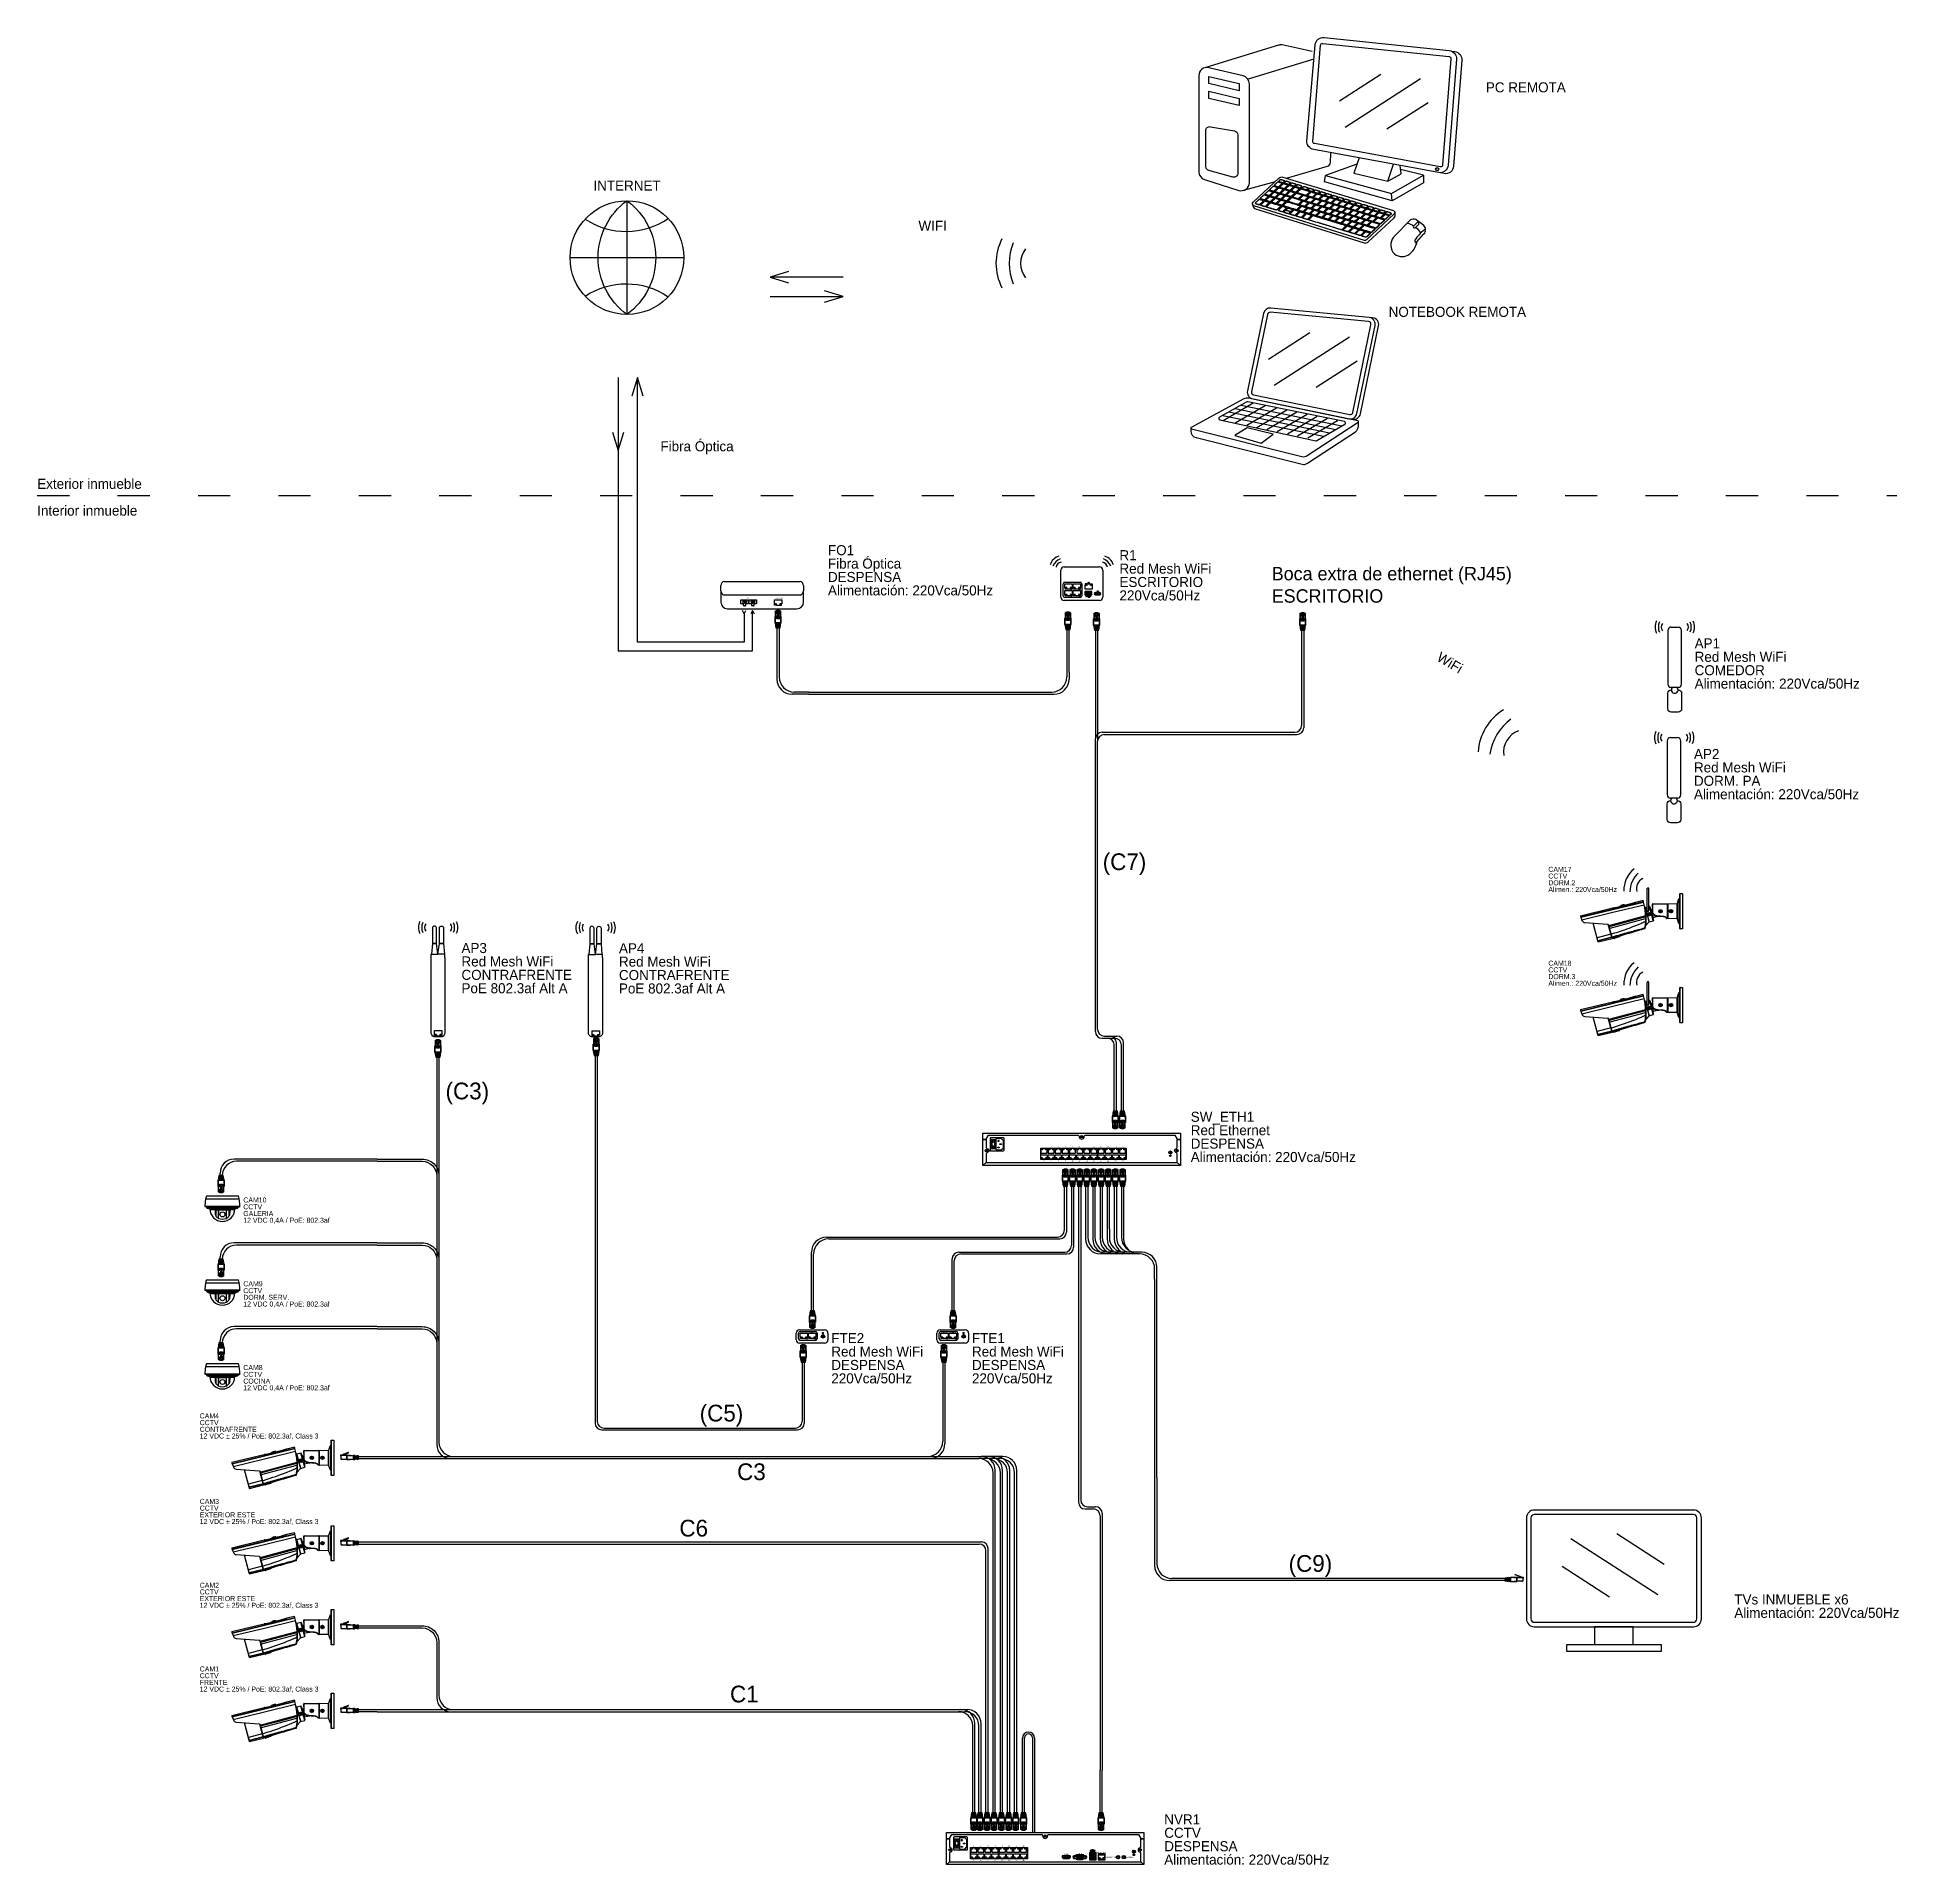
# Model space of a CAD drawing. Header units: millimetres. Extents: x 1086 to 16404, y 1320 to 9021.
# Drawn here: x 1086 to 6642, y 3568 to 9021 of the extents above; entities that cross this region are included whole.
import ezdxf
from ezdxf.enums import TextEntityAlignment as Align

# ---------------------------------------------------------------- set-up
doc = ezdxf.new("R2010")
doc.units = ezdxf.units.MM
doc.header["$LTSCALE"] = 8
doc.linetypes.add('ACAD_ISO03W100', pattern=[30, 12, -18])
doc.layers.add('STS_Señales Débiles', color=7, linetype='Continuous', true_color=0x265482)

# ---------------------------------------------------------------- blocks, each defined once
blk = doc.blocks.new('NUBE')
blk.add_lwpolyline([(0, -169.7, -0.507133), (0, 169.7, -0.507133)], format="xyb", close=True)
for points in [[(0, 169.7), (0, -169.7)], [(-169.7, 0), (169.7, 0)], [(482.6, -41.6), (427.4, -58.3), (482.6, -75.1)], [(645.3, -58.3), (427.4, -58.3)], [(590.1, -132.5), (645.3, -115.7), (590.1, -99)], [(427.4, -115.7), (645.3, -115.7)], [(-25.8, -357.8), (-25.8, -575.7)], [(48.3, -413), (31.6, -357.8), (14.8, -413)], [(31.6, -575.7), (31.6, -357.8)], [(-42.6, -520.5), (-25.8, -575.7), (-9.1, -520.5)]]:
    blk.add_lwpolyline(points)
for points in [[(-124.8, 115, 0.30411), (123.3, 116.6, 0.30411)], [(-124.8, -115, -0.30411), (123.3, -116.6)]]:
    blk.add_lwpolyline(points, format="xyb")
blk.add_circle((0, 0), 169.7)
blk.add_attdef('NUBE', (-100, 200), '', height=30)
blk = doc.blocks.new('PC')
for p, q in [((-186.8, 464.9), (-63.7, 544.1)), ((-170.2, 386.4), (55.2, 531.5)), ((-45, 380.7), (78.1, 459.9)), ((-475.9, 196.8), (-378.1, 224.4))]:
    blk.add_line(p, q)
for points in [[(-268.2, 611.6), (-358.1, 631.4, 0.109274), (-368.4, 630.5), (-586.1, 563.9)], [(-263.4, 319.4, -0.394621), (-284, 345.1), (-259.2, 632, -0.419631), (-232.7, 653.8), (140.8, 614.6, -0.406534), (162.2, 588.8), (137.4, 272.3, -0.44511), (109.1, 250.6), (-263.4, 319.4)], [(149.1, 612.4), (157.2, 611.5, -0.406534), (178.6, 585.8), (153.8, 269.3, -0.44511), (125.5, 247.6), (109.7, 250.5)], [(-344.4, 233.6), (-222.2, 269.5, 0.313268), (-213.8, 280.3), (-212.3, 310)], [(-247, 316.4, -0.019743), (-248.9, 316.8, -0.019743)], [(-446.1, 156.2), (-444.2, 148, 0.265337), (-440, 143.5), (-113.4, 40.9, 0.270564), (-101.3, 43.7), (-24, 116, 0.267949), (-20.5, 127.8), (-21.7, 133)], [(24.7, 109.4), (-25.9, 58.3, 0.349299), (-22.9, 7.9, 0.343566), (22.9, 7.9, 0.145781), (43.9, 39.7), (44.2, 43.9), (65.3, 67.6, 0.426659), (64.8, 92.4), (41.2, 110.6, 0.22266), (24.7, 109.4)], [(15.4, 99.9, -0.08336), (34.5, 91.6, -0.08336)], [(70.3, 79.7, 0.255005), (65.5, 79.7, 0.066818), (38.6, 49.1, 0.557518), (43.9, 39.7)], [(40.7, 87.1, -0.090077), (55.1, 69.8)]]:
    blk.add_lwpolyline(points, format="xyb")
for points in [[(-260.9, 337.1, -0.394621), (-266.2, 343.7), (-243.1, 630.6, -0.410918), (-236.5, 636.2), (140.1, 596.7, -0.417103), (145.9, 590), (120.9, 273.5, -0.4345), (113.9, 267.9)], [(-474.3, 539.2), (-577, 563.4, 0.483779), (-606.5, 540), (-606.5, 252.7, 0.327805), (-589.7, 229.8), (-487, 197.6, 0.506245), (-455.7, 220.5), (-455.7, 515.8, 0.34791)], [(-571.6, 387.6), (-500.2, 375.1, -0.364324), (-490.2, 363.2), (-490.2, 248.9, -0.495673), (-505.5, 237.3), (-576.9, 257.1, -0.337191), (-585.7, 268.7), (-585.7, 375.7, -0.465928)], [(-23.5, 127.1), (-106.2, 49.6, -0.270564), (-112.3, 48.2), (-442, 151.8, -0.573147), (-444.3, 162.1), (-367.8, 234.2, -0.268305), (-355.8, 237), (-25.9, 137.5, -0.577868)], [(43.9, 100.5), (33.9, 91.1, 0.868512), (40, 86.5), (49.3, 95.3, 1.012062)]]:
    blk.add_lwpolyline(points, format="xyb", close=True)
for points in [[(-262.9, 589), (-459.6, 529)], [(-128.3, 294.5), (-143.8, 248.7), (-42.6, 225.1), (-2.9, 246.4), (-6.1, 271.9)], [(63.5, 242.6), (63.8, 220), (-29.5, 166.4), (-231, 222.5), (-228.2, 241.7)], [(-134.7, 275.6), (-228.2, 241.7), (-31.3, 188.4), (63.5, 242.6), (-4.6, 259.7)], [(-42.6, 225.1), (-25.5, 275.5)], [(-29.5, 166.4), (-31.3, 188.4)]]:
    blk.add_lwpolyline(points)
for points in [[(-576.5, 537.4), (-486, 516), (-486, 494.6), (-576.5, 516)], [(-576.5, 493.5), (-486, 472.1), (-486, 450.7), (-576.5, 472.1)]]:
    blk.add_lwpolyline(points, close=True)
blk.add_ellipse((104.7, 260.8), major_axis=(0, -4.65), ratio=0.992764, start_param=-1.570796, end_param=4.712389)
for points, weights, knots in [([(-372, 221.7), (-371.1, 222.5), (-370, 222.2), (-364.4, 220.5), (-358.7, 218.8), (-358.3, 218.6), (-358.2, 218.3), (-358.1, 218), (-358.5, 217.6), (-363.2, 213.2), (-367.9, 208.8), (-368.8, 208), (-369.9, 208.3), (-375.5, 210), (-381.1, 211.8), (-381.6, 211.9), (-381.7, 212.2), (-381.7, 212.6), (-381.4, 212.9), (-376.7, 217.3), (-372, 221.7)], [1, 0.707106781187, 1, 1, 1, 0.923879532511, 1, 0.923879532511, 1, 1, 1, 0.707106781187, 1, 1, 1, 0.923879532511, 1, 0.923879532511, 1, 1, 1], [0, 0, 0, 1.570796, 1.570796, 2.570796, 2.570796, 3.356194, 3.356194, 4.141593, 4.141593, 5.141593, 5.141593, 6.712389, 6.712389, 7.712389, 7.712389, 8.497787, 8.497787, 9.283185, 9.283185, 10.283185, 10.283185, 10.283185]), ([(-350.5, 225.1), (-352.5, 223.2), (-354.5, 221.4), (-355.3, 220.6), (-356.4, 220.9), (-362.1, 222.6), (-367.7, 224.3), (-368.8, 224.7), (-368, 225.5), (-366.8, 226.5), (-365.7, 227.6), (-363.1, 230), (-359.8, 229), (-355.3, 227.6), (-350.8, 226.2), (-350.3, 226.1), (-350.2, 225.8), (-350.2, 225.4), (-350.5, 225.1)], [1, 1, 1, 0.707106781187, 1, 1, 1, 0.707106781187, 1, 1, 1, 0.707106781187, 1, 1, 1, 0.923879532511, 1, 0.923879532511, 1], [0, 0, 0, 1, 1, 2.570796, 2.570796, 3.570796, 3.570796, 5.141593, 5.141593, 6.141593, 6.141593, 7.712389, 7.712389, 8.712389, 8.712389, 9.497787, 9.497787, 10.283185, 10.283185, 10.283185]), ([(-350.2, 225.8), (-350.1, 225.3), (-350, 224.8), (-349.9, 224.4), (-350.3, 224.1), (-352.3, 222.3), (-354.3, 220.4), (-355.1, 219.6), (-356.2, 219.9), (-361.8, 221.7), (-367.5, 223.4), (-367.9, 223.5), (-368, 223.8), (-368.1, 224.3), (-368.2, 224.8)], [1, 1, 1, 0.923879532511, 1, 1, 1, 0.707106781187, 1, 1, 1, 0.923879532511, 1, 1, 1], [0, 0, 0, 1, 1, 1.785398, 1.785398, 2.785398, 2.785398, 4.356194, 4.356194, 5.356194, 5.356194, 6.141593, 6.141593, 7.141593, 7.141593, 7.141593]), ([(-351.1, 220.3), (-349.1, 222.2), (-347.1, 224.1), (-346.3, 224.9), (-345.2, 224.5), (-339.4, 222.8), (-333.7, 221), (-332.6, 220.7), (-333.4, 219.9), (-335.4, 218), (-337.4, 216.2), (-338.2, 215.4), (-339.3, 215.7), (-345.1, 217.5), (-350.8, 219.2), (-351.3, 219.4), (-351.4, 219.7), (-351.4, 220), (-351.1, 220.3)], [1, 1, 1, 0.707106781187, 1, 1, 1, 0.707106781187, 1, 1, 1, 0.707106781187, 1, 1, 1, 0.923879532511, 1, 0.923879532511, 1], [0, 0, 0, 1, 1, 2.570796, 2.570796, 3.570796, 3.570796, 5.141593, 5.141593, 6.141593, 6.141593, 7.712389, 7.712389, 8.712389, 8.712389, 9.497787, 9.497787, 10.283185, 10.283185, 10.283185]), ([(-414, 165.7), (-419.4, 160.6), (-424.8, 155.6), (-425.6, 154.8), (-426.7, 155.1), (-431.2, 156.5), (-435.8, 157.8), (-439.1, 158.9), (-436.6, 161.2), (-432, 165.5), (-427.5, 169.7), (-426.6, 170.5), (-425.5, 170.2), (-419.9, 168.5), (-414.2, 166.8), (-413.1, 166.4), (-414, 165.7)], [1, 1, 1, 0.707106781187, 1, 1, 1, 0.707106781187, 1, 1, 1, 0.707106781187, 1, 1, 1, 0.707106781187, 1], [0, 0, 0, 1, 1, 2.570796, 2.570796, 3.570796, 3.570796, 5.141593, 5.141593, 6.141593, 6.141593, 7.712389, 7.712389, 8.712389, 8.712389, 10.283185, 10.283185, 10.283185]), ([(-411.3, 169.5), (-416.9, 171.2), (-422.6, 173), (-423.7, 173.3), (-422.8, 174.1), (-418.1, 178.5), (-413.3, 183), (-412.4, 183.8), (-411.3, 183.5), (-405.7, 181.8), (-400.1, 180.1), (-399.6, 179.9), (-399.5, 179.6), (-399.5, 179.3), (-399.8, 178.9), (-404.6, 174.5), (-409.4, 170), (-409.7, 169.7), (-410.3, 169.5), (-410.8, 169.4), (-411.3, 169.5)], [1, 1, 1, 0.707106781187, 1, 1, 1, 0.707106781187, 1, 1, 1, 0.923879532511, 1, 0.923879532511, 1, 1, 1, 0.923879532511, 1, 0.923879532511, 1], [0, 0, 0, 1, 1, 2.570796, 2.570796, 3.570796, 3.570796, 5.141593, 5.141593, 6.141593, 6.141593, 6.926991, 6.926991, 7.712389, 7.712389, 8.712389, 8.712389, 9.497787, 9.497787, 10.283185, 10.283185, 10.283185]), ([(-399.5, 179.6), (-399.4, 179.1), (-399.3, 178.6), (-399.2, 178.3), (-399.6, 177.9), (-404.4, 173.5), (-409.1, 169), (-409.5, 168.7), (-410, 168.6), (-410.6, 168.4), (-411.1, 168.6), (-416.7, 170.3), (-422.3, 172), (-422.8, 172.1), (-422.9, 172.4), (-423, 172.9), (-423.1, 173.4)], [1, 1, 1, 0.923879532511, 1, 1, 1, 0.923879532511, 1, 0.923879532511, 1, 1, 1, 0.923879532511, 1, 1, 1], [0, 0, 0, 1, 1, 1.785398, 1.785398, 2.785398, 2.785398, 3.570796, 3.570796, 4.356194, 4.356194, 5.356194, 5.356194, 6.141593, 6.141593, 7.141593, 7.141593, 7.141593]), ([(-386.3, 192.9), (-385.9, 192.8), (-385.8, 192.5), (-385.7, 192.1), (-386.1, 191.8), (-390.8, 187.4), (-395.5, 183), (-395.8, 182.7), (-396.4, 182.5), (-397, 182.4), (-397.4, 182.5), (-403, 184.3), (-408.7, 186), (-409.8, 186.3), (-408.9, 187.1), (-404.2, 191.5), (-399.5, 195.9), (-398.7, 196.7), (-397.6, 196.4), (-392, 194.6), (-386.3, 192.9)], [1, 0.923879532511, 1, 0.923879532511, 1, 1, 1, 0.923879532511, 1, 0.923879532511, 1, 1, 1, 0.707106781187, 1, 1, 1, 0.707106781187, 1, 1, 1], [0, 0, 0, 0.785398, 0.785398, 1.570796, 1.570796, 2.570796, 2.570796, 3.356194, 3.356194, 4.141593, 4.141593, 5.141593, 5.141593, 6.712389, 6.712389, 7.712389, 7.712389, 9.283185, 9.283185, 10.283185, 10.283185, 10.283185]), ([(-385.8, 192.5), (-385.7, 192), (-385.6, 191.5), (-385.5, 191.2), (-385.8, 190.8), (-390.5, 186.4), (-395.2, 182), (-395.6, 181.7), (-396.2, 181.6), (-396.7, 181.4), (-397.2, 181.6), (-402.8, 183.3), (-408.5, 185), (-408.9, 185.1), (-409, 185.5), (-409.1, 185.9), (-409.2, 186.4)], [1, 1, 1, 0.923879532511, 1, 1, 1, 0.923879532511, 1, 0.923879532511, 1, 1, 1, 0.923879532511, 1, 1, 1], [0, 0, 0, 1, 1, 1.785398, 1.785398, 2.785398, 2.785398, 3.570796, 3.570796, 4.356194, 4.356194, 5.356194, 5.356194, 6.141593, 6.141593, 7.141593, 7.141593, 7.141593]), ([(-396.4, 177.9), (-395.6, 178.7), (-394.5, 178.4), (-388.7, 176.6), (-383, 174.9), (-381.9, 174.5), (-382.7, 173.7), (-387.5, 169.3), (-392.2, 164.8), (-393.1, 164), (-394.2, 164.3), (-399.9, 166.1), (-405.7, 167.8), (-406.2, 168), (-406.2, 168.3), (-406.3, 168.6), (-406, 169), (-401.2, 173.4), (-396.4, 177.9)], [1, 0.707106781187, 1, 1, 1, 0.707106781187, 1, 1, 1, 0.707106781187, 1, 1, 1, 0.923879532511, 1, 0.923879532511, 1, 1, 1], [0, 0, 0, 1.570796, 1.570796, 2.570796, 2.570796, 4.141593, 4.141593, 5.141593, 5.141593, 6.712389, 6.712389, 7.712389, 7.712389, 8.497787, 8.497787, 9.283185, 9.283185, 10.283185, 10.283185, 10.283185]), ([(-382.4, 174.4), (-382.3, 173.9), (-382.2, 173.4), (-382.1, 173.1), (-382.5, 172.8), (-387.2, 168.3), (-392, 163.8), (-392.9, 163), (-394, 163.4), (-399.7, 165.1), (-405.5, 166.9), (-405.9, 167), (-406, 167.3), (-406.1, 167.8), (-406.2, 168.3)], [1, 1, 1, 0.923879532511, 1, 1, 1, 0.707106781187, 1, 1, 1, 0.923879532511, 1, 1, 1], [0, 0, 0, 1, 1, 1.785398, 1.785398, 2.785398, 2.785398, 4.356194, 4.356194, 5.356194, 5.356194, 6.141593, 6.141593, 7.141593, 7.141593, 7.141593]), ([(-372.3, 206.1), (-371.2, 205.7), (-372, 204.9), (-377, 200.3), (-381.9, 195.7), (-382.8, 194.9), (-383.9, 195.2), (-389.5, 196.9), (-395.2, 198.6), (-396.3, 199), (-395.4, 199.7), (-390.5, 204.4), (-385.5, 209), (-384.7, 209.8), (-383.6, 209.5), (-377.9, 207.8), (-372.3, 206.1)], [1, 0.707106781187, 1, 1, 1, 0.707106781187, 1, 1, 1, 0.707106781187, 1, 1, 1, 0.707106781187, 1, 1, 1], [0, 0, 0, 1.570796, 1.570796, 2.570796, 2.570796, 4.141593, 4.141593, 5.141593, 5.141593, 6.712389, 6.712389, 7.712389, 7.712389, 9.283185, 9.283185, 10.283185, 10.283185, 10.283185]), ([(-371.8, 205.6), (-371.6, 205.1), (-371.5, 204.6), (-371.5, 204.3), (-371.8, 204), (-376.8, 199.3), (-381.7, 194.7), (-382.6, 193.9), (-383.7, 194.2), (-389.3, 195.9), (-394.9, 197.6), (-395.4, 197.8), (-395.5, 198.1), (-395.6, 198.6), (-395.7, 199.1)], [1, 1, 1, 0.923879532511, 1, 1, 1, 0.707106781187, 1, 1, 1, 0.923879532511, 1, 1, 1], [0, 0, 0, 1, 1, 1.785398, 1.785398, 2.785398, 2.785398, 4.356194, 4.356194, 5.356194, 5.356194, 6.141593, 6.141593, 7.141593, 7.141593, 7.141593]), ([(-391.8, 180.8), (-392.9, 181.2), (-392.1, 182), (-387.4, 186.4), (-382.7, 190.8), (-381.8, 191.6), (-380.7, 191.2), (-375, 189.5), (-369.2, 187.7), (-368.1, 187.4), (-369, 186.6), (-373.7, 182.2), (-378.4, 177.8), (-379.2, 177), (-380.3, 177.4), (-386.1, 179.1), (-391.8, 180.8)], [1, 0.707106781187, 1, 1, 1, 0.707106781187, 1, 1, 1, 0.707106781187, 1, 1, 1, 0.707106781187, 1, 1, 1], [0, 0, 0, 1.570796, 1.570796, 2.570796, 2.570796, 4.141593, 4.141593, 5.141593, 5.141593, 6.712389, 6.712389, 7.712389, 7.712389, 9.283185, 9.283185, 10.283185, 10.283185, 10.283185]), ([(-368.7, 187.3), (-368.6, 186.8), (-368.5, 186.3), (-368.4, 186), (-368.7, 185.6), (-373.4, 181.2), (-378.1, 176.8), (-379, 176), (-380.1, 176.4), (-385.8, 178.1), (-391.6, 179.9), (-392, 180), (-392.1, 180.3), (-392.2, 180.8), (-392.3, 181.3)], [1, 1, 1, 0.923879532511, 1, 1, 1, 0.707106781187, 1, 1, 1, 0.923879532511, 1, 1, 1], [0, 0, 0, 1, 1, 1.785398, 1.785398, 2.785398, 2.785398, 4.356194, 4.356194, 5.356194, 5.356194, 6.141593, 6.141593, 7.141593, 7.141593, 7.141593]), ([(-377.2, 159.2), (-382.9, 160.9), (-388.6, 162.7), (-389.7, 163), (-388.9, 163.8), (-384.1, 168.2), (-379.3, 172.7), (-378.5, 173.5), (-377.4, 173.2), (-371.7, 171.4), (-365.9, 169.7), (-364.8, 169.4), (-365.7, 168.6), (-370.4, 164.1), (-375.2, 159.6), (-376.1, 158.8), (-377.2, 159.2)], [1, 1, 1, 0.707106781187, 1, 1, 1, 0.707106781187, 1, 1, 1, 0.707106781187, 1, 1, 1, 0.707106781187, 1], [0, 0, 0, 1, 1, 2.570796, 2.570796, 3.570796, 3.570796, 5.141593, 5.141593, 6.141593, 6.141593, 7.712389, 7.712389, 8.712389, 8.712389, 10.283185, 10.283185, 10.283185]), ([(-365.4, 169.2), (-365.3, 168.7), (-365.2, 168.3), (-365.1, 167.9), (-365.5, 167.6), (-370.2, 163.1), (-375, 158.7), (-375.8, 157.9), (-376.9, 158.2), (-382.7, 159.9), (-388.4, 161.7), (-388.8, 161.8), (-388.9, 162.1), (-389, 162.6), (-389.1, 163.1)], [1, 1, 1, 0.923879532511, 1, 1, 1, 0.707106781187, 1, 1, 1, 0.923879532511, 1, 1, 1], [0, 0, 0, 1, 1, 1.785398, 1.785398, 2.785398, 2.785398, 4.356194, 4.356194, 5.356194, 5.356194, 6.141593, 6.141593, 7.141593, 7.141593, 7.141593]), ([(-358.2, 218.3), (-358.1, 217.8), (-358, 217.3), (-357.9, 217), (-358.3, 216.7), (-363, 212.2), (-367.7, 207.8), (-368.5, 207), (-369.6, 207.4), (-375.3, 209.1), (-380.9, 210.8), (-381.4, 210.9), (-381.4, 211.2), (-381.6, 211.7), (-381.7, 212.2)], [1, 1, 1, 0.923879532511, 1, 1, 1, 0.707106781187, 1, 1, 1, 0.923879532511, 1, 1, 1], [0, 0, 0, 1, 1, 1.785398, 1.785398, 2.785398, 2.785398, 4.356194, 4.356194, 5.356194, 5.356194, 6.141593, 6.141593, 7.141593, 7.141593, 7.141593]), ([(-378.3, 193.5), (-378.8, 193.6), (-378.8, 194), (-378.9, 194.3), (-378.6, 194.6), (-373.6, 199.3), (-368.6, 203.9), (-367.8, 204.7), (-366.7, 204.4), (-360.9, 202.6), (-355.2, 200.9), (-354.1, 200.5), (-354.9, 199.8), (-359.9, 195.1), (-364.8, 190.5), (-365.7, 189.7), (-366.8, 190), (-372.5, 191.8), (-378.3, 193.5)], [1, 0.923879532511, 1, 0.923879532511, 1, 1, 1, 0.707106781187, 1, 1, 1, 0.707106781187, 1, 1, 1, 0.707106781187, 1, 1, 1], [0, 0, 0, 0.785398, 0.785398, 1.570796, 1.570796, 2.570796, 2.570796, 4.141593, 4.141593, 5.141593, 5.141593, 6.712389, 6.712389, 7.712389, 7.712389, 9.283185, 9.283185, 10.283185, 10.283185, 10.283185]), ([(-354.7, 200.4), (-354.5, 199.9), (-354.4, 199.4), (-354.3, 199.1), (-354.7, 198.8), (-359.7, 194.1), (-364.6, 189.5), (-365.5, 188.7), (-366.6, 189), (-372.3, 190.8), (-378.1, 192.5), (-378.5, 192.7), (-378.6, 193), (-378.7, 193.5), (-378.8, 194)], [1, 1, 1, 0.923879532511, 1, 1, 1, 0.707106781187, 1, 1, 1, 0.923879532511, 1, 1, 1], [0, 0, 0, 1, 1, 1.785398, 1.785398, 2.785398, 2.785398, 4.356194, 4.356194, 5.356194, 5.356194, 6.141593, 6.141593, 7.141593, 7.141593, 7.141593]), ([(-365.6, 185.6), (-364.7, 186.4), (-363.6, 186), (-357.9, 184.3), (-352.2, 182.6), (-351.7, 182.4), (-351.7, 182.1), (-351.6, 181.8), (-351.9, 181.5), (-356.6, 177), (-361.3, 172.6), (-362.2, 171.9), (-363.3, 172.2), (-369, 173.9), (-374.7, 175.7), (-375.2, 175.8), (-375.2, 176.1), (-375.3, 176.5), (-375, 176.8), (-370.3, 181.2), (-365.6, 185.6)], [1, 0.707106781187, 1, 1, 1, 0.923879532511, 1, 0.923879532511, 1, 1, 1, 0.707106781187, 1, 1, 1, 0.923879532511, 1, 0.923879532511, 1, 1, 1], [0, 0, 0, 1.570796, 1.570796, 2.570796, 2.570796, 3.356194, 3.356194, 4.141593, 4.141593, 5.141593, 5.141593, 6.712389, 6.712389, 7.712389, 7.712389, 8.497787, 8.497787, 9.283185, 9.283185, 10.283185, 10.283185, 10.283185]), ([(-351.7, 182.1), (-351.5, 181.6), (-351.4, 181.1), (-351.3, 180.8), (-351.7, 180.5), (-356.4, 176.1), (-361.1, 171.7), (-361.9, 170.9), (-363.1, 171.2), (-368.8, 172.9), (-374.5, 174.7), (-374.9, 174.8), (-375, 175.1), (-375.1, 175.6), (-375.2, 176.1)], [1, 1, 1, 0.923879532511, 1, 1, 1, 0.707106781187, 1, 1, 1, 0.923879532511, 1, 1, 1], [0, 0, 0, 1, 1, 1.785398, 1.785398, 2.785398, 2.785398, 4.356194, 4.356194, 5.356194, 5.356194, 6.141593, 6.141593, 7.141593, 7.141593, 7.141593]), ([(-359.8, 153.9), (-365.7, 155.7), (-371.6, 157.5), (-372.7, 157.8), (-371.8, 158.6), (-367.1, 163.1), (-362.3, 167.5), (-361.4, 168.3), (-360.3, 168), (-354.5, 166.2), (-348.6, 164.4), (-348.1, 164.3), (-348, 164), (-348, 163.6), (-348.3, 163.3), (-353.1, 158.8), (-357.9, 154.4), (-358.2, 154), (-358.8, 153.9), (-359.3, 153.8), (-359.8, 153.9)], [1, 1, 1, 0.707106781187, 1, 1, 1, 0.707106781187, 1, 1, 1, 0.923879532511, 1, 0.923879532511, 1, 1, 1, 0.923879532511, 1, 0.923879532511, 1], [0, 0, 0, 1, 1, 2.570796, 2.570796, 3.570796, 3.570796, 5.141593, 5.141593, 6.141593, 6.141593, 6.926991, 6.926991, 7.712389, 7.712389, 8.712389, 8.712389, 9.497787, 9.497787, 10.283185, 10.283185, 10.283185]), ([(-364.5, 207.8), (-359.8, 212.2), (-355.1, 216.6), (-354.7, 216.9), (-354.2, 217.1), (-353.6, 217.2), (-353.1, 217.1), (-347.4, 215.3), (-341.6, 213.6), (-341.2, 213.4), (-341.1, 213.1), (-341, 212.8), (-341.4, 212.4), (-346.1, 208), (-350.8, 203.6), (-351.7, 202.8), (-352.8, 203.1), (-358.5, 204.9), (-364.3, 206.6), (-365.4, 207), (-364.5, 207.8)], [1, 1, 1, 0.923879532511, 1, 0.923879532511, 1, 1, 1, 0.923879532511, 1, 0.923879532511, 1, 1, 1, 0.707106781187, 1, 1, 1, 0.707106781187, 1], [0, 0, 0, 1, 1, 1.785398, 1.785398, 2.570796, 2.570796, 3.570796, 3.570796, 4.356194, 4.356194, 5.141593, 5.141593, 6.141593, 6.141593, 7.712389, 7.712389, 8.712389, 8.712389, 10.283185, 10.283185, 10.283185]), ([(-341.1, 213.1), (-341, 212.6), (-340.9, 212.1), (-340.8, 211.8), (-341.2, 211.5), (-345.9, 207), (-350.6, 202.6), (-351.4, 201.8), (-352.5, 202.2), (-358.3, 203.9), (-364, 205.7), (-364.5, 205.8), (-364.6, 206.1), (-364.7, 206.6), (-364.8, 207.1)], [1, 1, 1, 0.923879532511, 1, 1, 1, 0.707106781187, 1, 1, 1, 0.923879532511, 1, 1, 1], [0, 0, 0, 1, 1, 1.785398, 1.785398, 2.785398, 2.785398, 4.356194, 4.356194, 5.356194, 5.356194, 6.141593, 6.141593, 7.141593, 7.141593, 7.141593]), ([(-338.2, 195.7), (-337.1, 195.4), (-337.9, 194.6), (-342.9, 189.9), (-347.8, 185.3), (-348.2, 185), (-348.7, 184.8), (-349.3, 184.7), (-349.8, 184.8), (-355.5, 186.6), (-361.2, 188.3), (-362.3, 188.7), (-361.5, 189.4), (-356.5, 194.1), (-351.5, 198.7), (-350.7, 199.5), (-349.6, 199.2), (-343.9, 197.4), (-338.2, 195.7)], [1, 0.707106781187, 1, 1, 1, 0.923879532511, 1, 0.923879532511, 1, 1, 1, 0.707106781187, 1, 1, 1, 0.707106781187, 1, 1, 1], [0, 0, 0, 1.570796, 1.570796, 2.570796, 2.570796, 3.356194, 3.356194, 4.141593, 4.141593, 5.141593, 5.141593, 6.712389, 6.712389, 7.712389, 7.712389, 9.283185, 9.283185, 10.283185, 10.283185, 10.283185]), ([(-337.6, 195.2), (-337.5, 194.8), (-337.4, 194.3), (-337.3, 193.9), (-337.7, 193.6), (-342.6, 189), (-347.6, 184.3), (-347.9, 184), (-348.5, 183.9), (-349.1, 183.7), (-349.5, 183.9), (-355.2, 185.6), (-361, 187.3), (-361.4, 187.5), (-361.5, 187.8), (-361.6, 188.3), (-361.7, 188.8)], [1, 1, 1, 0.923879532511, 1, 1, 1, 0.923879532511, 1, 0.923879532511, 1, 1, 1, 0.923879532511, 1, 1, 1], [0, 0, 0, 1, 1, 1.785398, 1.785398, 2.785398, 2.785398, 3.570796, 3.570796, 4.356194, 4.356194, 5.356194, 5.356194, 6.141593, 6.141593, 7.141593, 7.141593, 7.141593]), ([(-334.6, 176.2), (-339.3, 171.8), (-344, 167.4), (-344.8, 166.6), (-345.9, 166.9), (-351.8, 168.7), (-357.7, 170.5), (-358.8, 170.8), (-357.9, 171.6), (-353.2, 176), (-348.5, 180.4), (-348.2, 180.8), (-347.6, 180.9), (-347, 181), (-346.6, 180.9), (-340.7, 179.1), (-334.8, 177.3), (-334.4, 177.2), (-334.3, 176.8), (-334.2, 176.5), (-334.6, 176.2)], [1, 1, 1, 0.707106781187, 1, 1, 1, 0.707106781187, 1, 1, 1, 0.923879532511, 1, 0.923879532511, 1, 1, 1, 0.923879532511, 1, 0.923879532511, 1], [0, 0, 0, 1, 1, 2.570796, 2.570796, 3.570796, 3.570796, 5.141593, 5.141593, 6.141593, 6.141593, 6.926991, 6.926991, 7.712389, 7.712389, 8.712389, 8.712389, 9.497787, 9.497787, 10.283185, 10.283185, 10.283185]), ([(-334.3, 176.8), (-334.2, 176.4), (-334.1, 175.9), (-334, 175.5), (-334.3, 175.2), (-339, 170.8), (-343.7, 166.4), (-344.6, 165.6), (-345.7, 165.9), (-351.6, 167.7), (-357.5, 169.5), (-357.9, 169.7), (-358, 170), (-358.1, 170.5), (-358.2, 171)], [1, 1, 1, 0.923879532511, 1, 1, 1, 0.707106781187, 1, 1, 1, 0.923879532511, 1, 1, 1], [0, 0, 0, 1, 1, 1.785398, 1.785398, 2.785398, 2.785398, 4.356194, 4.356194, 5.356194, 5.356194, 6.141593, 6.141593, 7.141593, 7.141593, 7.141593]), ([(-333.1, 220.6), (-333, 220.1), (-332.9, 219.6), (-332.8, 219.3), (-333.2, 218.9), (-335.2, 217.1), (-337.2, 215.2), (-338, 214.4), (-339.1, 214.8), (-344.9, 216.5), (-350.6, 218.2), (-351.1, 218.4), (-351.1, 218.7), (-351.3, 219.2), (-351.4, 219.7)], [1, 1, 1, 0.923879532511, 1, 1, 1, 0.707106781187, 1, 1, 1, 0.923879532511, 1, 1, 1], [0, 0, 0, 1, 1, 1.785398, 1.785398, 2.785398, 2.785398, 4.356194, 4.356194, 5.356194, 5.356194, 6.141593, 6.141593, 7.141593, 7.141593, 7.141593]), ([(-333.8, 198.4), (-334.6, 197.6), (-335.7, 198), (-341.5, 199.7), (-347.2, 201.5), (-348.3, 201.8), (-347.4, 202.6), (-342.7, 207), (-338, 211.4), (-337.1, 212.2), (-336, 211.9), (-330.3, 210.1), (-324.6, 208.4), (-324.2, 208.3), (-324.1, 207.9), (-324, 207.6), (-324.4, 207.3), (-329.1, 202.9), (-333.8, 198.4)], [1, 0.707106781187, 1, 1, 1, 0.707106781187, 1, 1, 1, 0.707106781187, 1, 1, 1, 0.923879532511, 1, 0.923879532511, 1, 1, 1], [0, 0, 0, 1.570796, 1.570796, 2.570796, 2.570796, 4.141593, 4.141593, 5.141593, 5.141593, 6.712389, 6.712389, 7.712389, 7.712389, 8.497787, 8.497787, 9.283185, 9.283185, 10.283185, 10.283185, 10.283185]), ([(-324.1, 207.9), (-324, 207.4), (-323.9, 207), (-323.8, 206.6), (-324.1, 206.3), (-328.8, 201.9), (-333.6, 197.5), (-334.4, 196.7), (-335.5, 197), (-341.2, 198.7), (-346.9, 200.5), (-347.4, 200.6), (-347.5, 200.9), (-347.6, 201.4), (-347.7, 201.9)], [1, 1, 1, 0.923879532511, 1, 1, 1, 0.707106781187, 1, 1, 1, 0.923879532511, 1, 1, 1], [0, 0, 0, 1, 1, 1.785398, 1.785398, 2.785398, 2.785398, 4.356194, 4.356194, 5.356194, 5.356194, 6.141593, 6.141593, 7.141593, 7.141593, 7.141593]), ([(-332.4, 179.6), (-338.3, 181.4), (-344.2, 183.2), (-344.6, 183.3), (-344.7, 183.6), (-344.8, 183.9), (-344.4, 184.3), (-339.5, 188.9), (-334.5, 193.6), (-334.2, 193.9), (-333.6, 194), (-333, 194.2), (-332.6, 194), (-326.7, 192.2), (-320.8, 190.4), (-319.7, 190.1), (-320.5, 189.3), (-325.5, 184.7), (-330.5, 180), (-330.8, 179.7), (-331.4, 179.6), (-331.9, 179.4), (-332.4, 179.6)], [1, 1, 1, 0.923879532511, 1, 0.923879532511, 1, 1, 1, 0.923879532511, 1, 0.923879532511, 1, 1, 1, 0.707106781187, 1, 1, 1, 0.923879532511, 1, 0.923879532511, 1], [0, 0, 0, 1, 1, 1.785398, 1.785398, 2.570796, 2.570796, 3.570796, 3.570796, 4.356194, 4.356194, 5.141593, 5.141593, 6.141593, 6.141593, 7.712389, 7.712389, 8.712389, 8.712389, 9.497787, 9.497787, 10.283185, 10.283185, 10.283185]), ([(-320.3, 190), (-320.1, 189.5), (-320, 189), (-320, 188.7), (-320.3, 188.3), (-325.3, 183.7), (-330.2, 179.1), (-330.6, 178.7), (-331.1, 178.6), (-331.7, 178.5), (-332.2, 178.6), (-338.1, 180.4), (-343.9, 182.2), (-344.4, 182.3), (-344.5, 182.6), (-344.6, 183.1), (-344.7, 183.6)], [1, 1, 1, 0.923879532511, 1, 1, 1, 0.923879532511, 1, 0.923879532511, 1, 1, 1, 0.923879532511, 1, 1, 1], [0, 0, 0, 1, 1, 1.785398, 1.785398, 2.785398, 2.785398, 3.570796, 3.570796, 4.356194, 4.356194, 5.356194, 5.356194, 6.141593, 6.141593, 7.141593, 7.141593, 7.141593]), ([(-339.5, 165), (-340.6, 165.3), (-339.7, 166.1), (-335, 170.5), (-330.3, 174.9), (-330, 175.2), (-329.4, 175.4), (-328.8, 175.5), (-328.4, 175.4), (-313.9, 171), (-299.4, 166.6), (-298.3, 166.2), (-299.2, 165.5), (-303.9, 161), (-308.6, 156.6), (-309.4, 155.9), (-310.5, 156.2), (-325, 160.6), (-339.5, 165)], [1, 0.707106781187, 1, 1, 1, 0.923879532511, 1, 0.923879532511, 1, 1, 1, 0.707106781187, 1, 1, 1, 0.707106781187, 1, 1, 1], [0, 0, 0, 1.570796, 1.570796, 2.570796, 2.570796, 3.356194, 3.356194, 4.141593, 4.141593, 5.141593, 5.141593, 6.712389, 6.712389, 7.712389, 7.712389, 9.283185, 9.283185, 10.283185, 10.283185, 10.283185]), ([(-322.3, 210.6), (-328, 212.3), (-333.7, 214), (-334.8, 214.4), (-334, 215.2), (-332, 217), (-330, 218.9), (-329.2, 219.7), (-328.1, 219.3), (-322.4, 217.6), (-316.6, 215.9), (-315.5, 215.5), (-316.4, 214.7), (-318.4, 212.9), (-320.4, 211), (-320.7, 210.7), (-321.3, 210.6), (-321.8, 210.4), (-322.3, 210.6)], [1, 1, 1, 0.707106781187, 1, 1, 1, 0.707106781187, 1, 1, 1, 0.707106781187, 1, 1, 1, 0.923879532511, 1, 0.923879532511, 1], [0, 0, 0, 1, 1, 2.570796, 2.570796, 3.570796, 3.570796, 5.141593, 5.141593, 6.141593, 6.141593, 7.712389, 7.712389, 8.712389, 8.712389, 9.497787, 9.497787, 10.283185, 10.283185, 10.283185]), ([(-316.1, 215.4), (-316, 214.9), (-315.9, 214.4), (-315.8, 214.1), (-316.2, 213.8), (-318.1, 211.9), (-320.1, 210), (-320.5, 209.7), (-321, 209.6), (-321.6, 209.5), (-322.1, 209.6), (-327.8, 211.3), (-333.5, 213.1), (-334, 213.2), (-334, 213.5), (-334.1, 214), (-334.3, 214.5)], [1, 1, 1, 0.923879532511, 1, 1, 1, 0.923879532511, 1, 0.923879532511, 1, 1, 1, 0.923879532511, 1, 1, 1], [0, 0, 0, 1, 1, 1.785398, 1.785398, 2.785398, 2.785398, 3.570796, 3.570796, 4.356194, 4.356194, 5.356194, 5.356194, 6.141593, 6.141593, 7.141593, 7.141593, 7.141593]), ([(-307.3, 203.1), (-306.8, 203), (-306.7, 202.7), (-306.6, 202.3), (-307, 202), (-311.7, 197.6), (-316.4, 193.2), (-316.8, 192.8), (-317.3, 192.7), (-317.9, 192.6), (-318.4, 192.7), (-324.3, 194.5), (-330.1, 196.3), (-331.2, 196.6), (-330.4, 197.4), (-325.7, 201.8), (-321, 206.2), (-320.6, 206.6), (-320, 206.7), (-319.5, 206.8), (-319, 206.7), (-313.1, 204.9), (-307.3, 203.1)], [1, 0.923879532511, 1, 0.923879532511, 1, 1, 1, 0.923879532511, 1, 0.923879532511, 1, 1, 1, 0.707106781187, 1, 1, 1, 0.923879532511, 1, 0.923879532511, 1, 1, 1], [0, 0, 0, 0.785398, 0.785398, 1.570796, 1.570796, 2.570796, 2.570796, 3.356194, 3.356194, 4.141593, 4.141593, 5.141593, 5.141593, 6.712389, 6.712389, 7.712389, 7.712389, 8.497787, 8.497787, 9.283185, 9.283185, 10.283185, 10.283185, 10.283185]), ([(-306.7, 202.7), (-306.6, 202.2), (-306.5, 201.7), (-306.4, 201.4), (-306.8, 201), (-311.5, 196.6), (-316.2, 192.2), (-316.6, 191.9), (-317.1, 191.7), (-317.7, 191.6), (-318.1, 191.7), (-324, 193.5), (-329.9, 195.3), (-330.4, 195.4), (-330.4, 195.8), (-330.6, 196.3), (-330.7, 196.8)], [1, 1, 1, 0.923879532511, 1, 1, 1, 0.923879532511, 1, 0.923879532511, 1, 1, 1, 0.923879532511, 1, 1, 1], [0, 0, 0, 1, 1, 1.785398, 1.785398, 2.785398, 2.785398, 3.570796, 3.570796, 4.356194, 4.356194, 5.356194, 5.356194, 6.141593, 6.141593, 7.141593, 7.141593, 7.141593]), ([(-326, 177.6), (-326.4, 177.8), (-326.5, 178.1), (-326.6, 178.4), (-326.2, 178.8), (-321.3, 183.4), (-316.3, 188), (-315.5, 188.8), (-314.4, 188.5), (-306.7, 186.2), (-299, 183.8), (-297.9, 183.5), (-298.7, 182.7), (-303.7, 178.1), (-308.6, 173.4), (-309, 173.1), (-309.6, 173), (-310.1, 172.8), (-310.6, 173), (-318.3, 175.3), (-326, 177.6)], [1, 0.923879532511, 1, 0.923879532511, 1, 1, 1, 0.707106781187, 1, 1, 1, 0.707106781187, 1, 1, 1, 0.923879532511, 1, 0.923879532511, 1, 1, 1], [0, 0, 0, 0.785398, 0.785398, 1.570796, 1.570796, 2.570796, 2.570796, 4.141593, 4.141593, 5.141593, 5.141593, 6.712389, 6.712389, 7.712389, 7.712389, 8.497787, 8.497787, 9.283185, 9.283185, 10.283185, 10.283185, 10.283185]), ([(-298.4, 183.4), (-298.3, 182.9), (-298.2, 182.4), (-298.1, 182.1), (-298.5, 181.7), (-303.4, 177.1), (-308.4, 172.4), (-308.8, 172.1), (-309.3, 172), (-309.9, 171.8), (-310.4, 172), (-318, 174.3), (-325.7, 176.7), (-326.2, 176.8), (-326.3, 177.1), (-326.4, 177.6), (-326.5, 178.1)], [1, 1, 1, 0.923879532511, 1, 1, 1, 0.923879532511, 1, 0.923879532511, 1, 1, 1, 0.923879532511, 1, 1, 1], [0, 0, 0, 1, 1, 1.785398, 1.785398, 2.785398, 2.785398, 3.570796, 3.570796, 4.356194, 4.356194, 5.356194, 5.356194, 6.141593, 6.141593, 7.141593, 7.141593, 7.141593]), ([(-301.5, 211.3), (-300.1, 210.9), (-299.9, 209.9), (-299.7, 208.9), (-300.7, 207.9), (-301.8, 206.8), (-303, 205.8), (-303.3, 205.4), (-303.9, 205.3), (-304.5, 205.2), (-304.9, 205.3), (-310.8, 207.1), (-316.7, 208.9), (-317.8, 209.2), (-317, 210), (-315, 211.9), (-313, 213.7), (-312.2, 214.5), (-311, 214.2), (-306.3, 212.7), (-301.5, 211.3)], [1, 0.923879532511, 1, 0.923879532511, 1, 1, 1, 0.923879532511, 1, 0.923879532511, 1, 1, 1, 0.707106781187, 1, 1, 1, 0.707106781187, 1, 1, 1], [0, 0, 0, 0.785398, 0.785398, 1.570796, 1.570796, 2.570796, 2.570796, 3.356194, 3.356194, 4.141593, 4.141593, 5.141593, 5.141593, 6.712389, 6.712389, 7.712389, 7.712389, 9.283185, 9.283185, 10.283185, 10.283185, 10.283185]), ([(-299.9, 209.9), (-299.8, 209.4), (-299.7, 208.9), (-299.4, 207.9), (-300.5, 206.9), (-301.6, 205.8), (-302.8, 204.8), (-303.1, 204.4), (-303.7, 204.3), (-304.3, 204.2), (-304.7, 204.3), (-310.6, 206.1), (-316.5, 207.9), (-316.9, 208), (-317, 208.4), (-317.1, 208.8), (-317.2, 209.3)], [1, 1, 1, 0.923879532511, 1, 1, 1, 0.923879532511, 1, 0.923879532511, 1, 1, 1, 0.923879532511, 1, 1, 1], [0, 0, 0, 1, 1, 1.785398, 1.785398, 2.785398, 2.785398, 3.570796, 3.570796, 4.356194, 4.356194, 5.356194, 5.356194, 6.141593, 6.141593, 7.141593, 7.141593, 7.141593]), ([(-286.9, 183.2), (-299.4, 187), (-311.9, 190.8), (-313, 191.1), (-312.2, 191.9), (-307.5, 196.3), (-302.8, 200.7), (-302.4, 201.1), (-301.8, 201.2), (-301.3, 201.3), (-300.8, 201.2), (-288.3, 197.4), (-275.8, 193.6), (-275.4, 193.5), (-275.3, 193.1), (-275.2, 192.8), (-275.6, 192.5), (-280.3, 188.1), (-285, 183.6), (-285.8, 182.8), (-286.9, 183.2)], [1, 1, 1, 0.707106781187, 1, 1, 1, 0.923879532511, 1, 0.923879532511, 1, 1, 1, 0.923879532511, 1, 0.923879532511, 1, 1, 1, 0.707106781187, 1], [0, 0, 0, 1, 1, 2.570796, 2.570796, 3.570796, 3.570796, 4.356194, 4.356194, 5.141593, 5.141593, 6.141593, 6.141593, 6.926991, 6.926991, 7.712389, 7.712389, 8.712389, 8.712389, 10.283185, 10.283185, 10.283185]), ([(-275.3, 193.1), (-275.2, 192.6), (-275.1, 192.2), (-275, 191.8), (-275.3, 191.5), (-280.1, 187.1), (-284.8, 182.7), (-285.6, 181.9), (-286.7, 182.2), (-299.2, 186), (-311.7, 189.8), (-312.2, 189.9), (-312.2, 190.3), (-312.4, 190.7), (-312.5, 191.2)], [1, 1, 1, 0.923879532511, 1, 1, 1, 0.707106781187, 1, 1, 1, 0.923879532511, 1, 1, 1], [0, 0, 0, 1, 1, 1.785398, 1.785398, 2.785398, 2.785398, 4.356194, 4.356194, 5.356194, 5.356194, 6.141593, 6.141593, 7.141593, 7.141593, 7.141593]), ([(-293.4, 182.1), (-287.1, 180.2), (-280.8, 178.3), (-279.6, 178), (-280.5, 177.2), (-285.4, 172.5), (-290.4, 167.9), (-291.2, 167.1), (-292.4, 167.4), (-298.7, 169.4), (-305, 171.3), (-305.5, 171.4), (-305.5, 171.7), (-305.6, 172.1), (-305.3, 172.4), (-300.3, 177), (-295.4, 181.7), (-295, 182), (-294.4, 182.1), (-293.9, 182.3), (-293.4, 182.1)], [1, 1, 1, 0.707106781187, 1, 1, 1, 0.707106781187, 1, 1, 1, 0.923879532511, 1, 0.923879532511, 1, 1, 1, 0.923879532511, 1, 0.923879532511, 1], [0, 0, 0, 1, 1, 2.570796, 2.570796, 3.570796, 3.570796, 5.141593, 5.141593, 6.141593, 6.141593, 6.926991, 6.926991, 7.712389, 7.712389, 8.712389, 8.712389, 9.497787, 9.497787, 10.283185, 10.283185, 10.283185]), ([(-280.2, 177.8), (-280.1, 177.3), (-280, 176.9), (-279.9, 176.5), (-280.3, 176.2), (-285.2, 171.6), (-290.2, 166.9), (-291, 166.1), (-292.1, 166.5), (-298.5, 168.4), (-304.8, 170.3), (-305.2, 170.4), (-305.3, 170.8), (-305.4, 171.3), (-305.5, 171.7)], [1, 1, 1, 0.923879532511, 1, 1, 1, 0.707106781187, 1, 1, 1, 0.923879532511, 1, 1, 1], [0, 0, 0, 1, 1, 1.785398, 1.785398, 2.785398, 2.785398, 4.356194, 4.356194, 5.356194, 5.356194, 6.141593, 6.141593, 7.141593, 7.141593, 7.141593]), ([(-286.6, 199.7), (-292.6, 201.5), (-298.5, 203.3), (-299, 203.5), (-299, 203.8), (-299.1, 204.1), (-298.8, 204.5), (-297.6, 205.5), (-296.5, 206.6), (-295.4, 207.6), (-293.7, 208), (-292, 208.4), (-290.6, 208), (-285.8, 206.5), (-281, 205), (-279.9, 204.7), (-280.7, 203.9), (-282.7, 202.1), (-284.7, 200.2), (-285.5, 199.4), (-286.6, 199.7)], [1, 1, 1, 0.923879532511, 1, 0.923879532511, 1, 1, 1, 0.923879532511, 1, 0.923879532511, 1, 1, 1, 0.707106781187, 1, 1, 1, 0.707106781187, 1], [0, 0, 0, 1, 1, 1.785398, 1.785398, 2.570796, 2.570796, 3.570796, 3.570796, 4.356194, 4.356194, 5.141593, 5.141593, 6.141593, 6.141593, 7.712389, 7.712389, 8.712389, 8.712389, 10.283185, 10.283185, 10.283185]), ([(-280.4, 204.6), (-280.3, 204.1), (-280.2, 203.6), (-280.1, 203.3), (-280.5, 202.9), (-282.5, 201.1), (-284.5, 199.2), (-285.3, 198.4), (-286.4, 198.8), (-292.3, 200.6), (-298.3, 202.4), (-298.7, 202.5), (-298.8, 202.8), (-298.9, 203.3), (-299, 203.8)], [1, 1, 1, 0.923879532511, 1, 1, 1, 0.707106781187, 1, 1, 1, 0.923879532511, 1, 1, 1], [0, 0, 0, 1, 1, 1.785398, 1.785398, 2.785398, 2.785398, 4.356194, 4.356194, 5.356194, 5.356194, 6.141593, 6.141593, 7.141593, 7.141593, 7.141593]), ([(-286.9, 166.8), (-281.9, 171.5), (-277, 176.1), (-276.1, 176.9), (-275, 176.6), (-268.6, 174.6), (-262.2, 172.7), (-261.1, 172.3), (-262, 171.6), (-266.9, 166.9), (-271.9, 162.3), (-272.7, 161.5), (-273.8, 161.8), (-280.2, 163.8), (-286.6, 165.7), (-287.7, 166), (-286.9, 166.8)], [1, 1, 1, 0.707106781187, 1, 1, 1, 0.707106781187, 1, 1, 1, 0.707106781187, 1, 1, 1, 0.707106781187, 1], [0, 0, 0, 1, 1, 2.570796, 2.570796, 3.570796, 3.570796, 5.141593, 5.141593, 6.141593, 6.141593, 7.712389, 7.712389, 8.712389, 8.712389, 10.283185, 10.283185, 10.283185]), ([(-261.7, 172.2), (-261.6, 171.7), (-261.5, 171.2), (-261.4, 170.9), (-261.8, 170.6), (-266.7, 165.9), (-271.7, 161.3), (-272.5, 160.5), (-273.6, 160.8), (-280, 162.8), (-286.4, 164.7), (-286.9, 164.9), (-286.9, 165.2), (-287.1, 165.7), (-287.2, 166.2)], [1, 1, 1, 0.923879532511, 1, 1, 1, 0.707106781187, 1, 1, 1, 0.923879532511, 1, 1, 1], [0, 0, 0, 1, 1, 1.785398, 1.785398, 2.785398, 2.785398, 4.356194, 4.356194, 5.356194, 5.356194, 6.141593, 6.141593, 7.141593, 7.141593, 7.141593]), ([(-270.5, 192), (-264, 190), (-257.6, 188.1), (-257.1, 187.9), (-257, 187.6), (-257, 187.3), (-257.3, 186.9), (-262, 182.5), (-266.7, 178.1), (-267.6, 177.3), (-268.7, 177.6), (-275.1, 179.6), (-281.6, 181.6), (-282.7, 181.9), (-281.9, 182.7), (-277.1, 187.1), (-272.4, 191.5), (-271.6, 192.3), (-270.5, 192)], [1, 1, 1, 0.923879532511, 1, 0.923879532511, 1, 1, 1, 0.707106781187, 1, 1, 1, 0.707106781187, 1, 1, 1, 0.707106781187, 1], [0, 0, 0, 1, 1, 1.785398, 1.785398, 2.570796, 2.570796, 3.570796, 3.570796, 5.141593, 5.141593, 6.141593, 6.141593, 7.712389, 7.712389, 8.712389, 8.712389, 10.283185, 10.283185, 10.283185]), ([(-257, 187.6), (-256.9, 187.1), (-256.8, 186.6), (-256.7, 186.3), (-257.1, 186), (-261.8, 181.5), (-266.5, 177.1), (-267.4, 176.3), (-268.5, 176.7), (-274.9, 178.6), (-281.4, 180.6), (-281.8, 180.7), (-281.9, 181), (-282, 181.5), (-282.1, 182)], [1, 1, 1, 0.923879532511, 1, 1, 1, 0.707106781187, 1, 1, 1, 0.923879532511, 1, 1, 1], [0, 0, 0, 1, 1, 1.785398, 1.785398, 2.785398, 2.785398, 4.356194, 4.356194, 5.356194, 5.356194, 6.141593, 6.141593, 7.141593, 7.141593, 7.141593]), ([(-269.2, 194.5), (-275, 196.2), (-280.9, 198), (-282, 198.3), (-281.2, 199.1), (-279.2, 201), (-277.2, 202.9), (-276.9, 203.2), (-276.3, 203.3), (-275.7, 203.4), (-275.3, 203.3), (-269.4, 201.5), (-263.5, 199.8), (-263.1, 199.6), (-263, 199.3), (-262.9, 199), (-263.3, 198.6), (-265.2, 196.8), (-267.2, 194.9), (-267.6, 194.6), (-268.2, 194.4), (-268.7, 194.3), (-269.2, 194.5)], [1, 1, 1, 0.707106781187, 1, 1, 1, 0.923879532511, 1, 0.923879532511, 1, 1, 1, 0.923879532511, 1, 0.923879532511, 1, 1, 1, 0.923879532511, 1, 0.923879532511, 1], [0, 0, 0, 1, 1, 2.570796, 2.570796, 3.570796, 3.570796, 4.356194, 4.356194, 5.141593, 5.141593, 6.141593, 6.141593, 6.926991, 6.926991, 7.712389, 7.712389, 8.712389, 8.712389, 9.497787, 9.497787, 10.283185, 10.283185, 10.283185]), ([(-263, 199.3), (-262.9, 198.8), (-262.8, 198.3), (-262.7, 198), (-263, 197.7), (-265, 195.8), (-267, 193.9), (-267.4, 193.6), (-267.9, 193.5), (-268.5, 193.3), (-269, 193.5), (-274.8, 195.3), (-280.7, 197), (-281.1, 197.2), (-281.2, 197.5), (-281.3, 198), (-281.4, 198.5)], [1, 1, 1, 0.923879532511, 1, 1, 1, 0.923879532511, 1, 0.923879532511, 1, 1, 1, 0.923879532511, 1, 1, 1], [0, 0, 0, 1, 1, 1.785398, 1.785398, 2.785398, 2.785398, 3.570796, 3.570796, 4.356194, 4.356194, 5.356194, 5.356194, 6.141593, 6.141593, 7.141593, 7.141593, 7.141593]), ([(-268.7, 161.3), (-263.7, 165.9), (-258.7, 170.6), (-257.9, 171.4), (-256.8, 171), (-250.3, 169), (-243.7, 167.1), (-242.6, 166.7), (-243.4, 165.9), (-248.4, 161.3), (-253.4, 156.6), (-254.2, 155.9), (-255.3, 156.2), (-261.9, 158.2), (-268.4, 160.2), (-269.5, 160.5), (-268.7, 161.3)], [1, 1, 1, 0.707106781187, 1, 1, 1, 0.707106781187, 1, 1, 1, 0.707106781187, 1, 1, 1, 0.707106781187, 1], [0, 0, 0, 1, 1, 2.570796, 2.570796, 3.570796, 3.570796, 5.141593, 5.141593, 6.141593, 6.141593, 7.712389, 7.712389, 8.712389, 8.712389, 10.283185, 10.283185, 10.283185]), ([(-258, 198.1), (-252, 196.2), (-245.9, 194.4), (-245.4, 194.3), (-245.3, 193.9), (-245.2, 193.6), (-245.6, 193.3), (-247.6, 191.4), (-249.6, 189.5), (-249.9, 189.2), (-250.5, 189.1), (-251.1, 189), (-251.5, 189.1), (-257.6, 190.9), (-263.7, 192.8), (-264.2, 192.9), (-264.2, 193.3), (-264.3, 193.6), (-264, 193.9), (-262, 195.8), (-260, 197.6), (-259.6, 198), (-259.1, 198.1), (-258.5, 198.2), (-258, 198.1)], [1, 1, 1, 0.923879532511, 1, 0.923879532511, 1, 1, 1, 0.923879532511, 1, 0.923879532511, 1, 1, 1, 0.923879532511, 1, 0.923879532511, 1, 1, 1, 0.923879532511, 1, 0.923879532511, 1], [0, 0, 0, 1, 1, 1.785398, 1.785398, 2.570796, 2.570796, 3.570796, 3.570796, 4.356194, 4.356194, 5.141593, 5.141593, 6.141593, 6.141593, 6.926991, 6.926991, 7.712389, 7.712389, 8.712389, 8.712389, 9.497787, 9.497787, 10.283185, 10.283185, 10.283185]), ([(-245.3, 193.9), (-245.2, 193.4), (-245.1, 192.9), (-245, 192.6), (-245.4, 192.3), (-247.4, 190.4), (-249.3, 188.6), (-249.7, 188.2), (-250.3, 188.1), (-250.8, 188), (-251.3, 188.1), (-257.4, 190), (-263.5, 191.8), (-263.9, 192), (-264, 192.3), (-264.1, 192.8), (-264.2, 193.3)], [1, 1, 1, 0.923879532511, 1, 1, 1, 0.923879532511, 1, 0.923879532511, 1, 1, 1, 0.923879532511, 1, 1, 1], [0, 0, 0, 1, 1, 1.785398, 1.785398, 2.785398, 2.785398, 3.570796, 3.570796, 4.356194, 4.356194, 5.356194, 5.356194, 6.141593, 6.141593, 7.141593, 7.141593, 7.141593]), ([(-252.3, 186.5), (-245.8, 184.5), (-239.3, 182.5), (-238.8, 182.4), (-238.8, 182.1), (-238.7, 181.7), (-239, 181.4), (-243.8, 177), (-248.5, 172.6), (-249.3, 171.8), (-250.4, 172.1), (-256.9, 174.1), (-263.4, 176), (-264.5, 176.4), (-263.7, 177.2), (-258.9, 181.6), (-254.2, 186), (-253.4, 186.8), (-252.3, 186.5)], [1, 1, 1, 0.923879532511, 1, 0.923879532511, 1, 1, 1, 0.707106781187, 1, 1, 1, 0.707106781187, 1, 1, 1, 0.707106781187, 1], [0, 0, 0, 1, 1, 1.785398, 1.785398, 2.570796, 2.570796, 3.570796, 3.570796, 5.141593, 5.141593, 6.141593, 6.141593, 7.712389, 7.712389, 8.712389, 8.712389, 10.283185, 10.283185, 10.283185]), ([(-238.8, 182.1), (-238.7, 181.6), (-238.5, 181.1), (-238.5, 180.7), (-238.8, 180.4), (-243.5, 176), (-248.3, 171.6), (-249.1, 170.8), (-250.2, 171.1), (-256.7, 173.1), (-263.2, 175.1), (-263.6, 175.2), (-263.7, 175.5), (-263.8, 176), (-263.9, 176.5)], [1, 1, 1, 0.923879532511, 1, 1, 1, 0.707106781187, 1, 1, 1, 0.923879532511, 1, 1, 1], [0, 0, 0, 1, 1, 1.785398, 1.785398, 2.785398, 2.785398, 4.356194, 4.356194, 5.356194, 5.356194, 6.141593, 6.141593, 7.141593, 7.141593, 7.141593]), ([(-242.4, 192.3), (-241.5, 193.1), (-240.4, 192.7), (-234.3, 190.9), (-228.2, 189), (-227.7, 188.9), (-227.7, 188.6), (-227.6, 188.2), (-227.9, 187.9), (-229.9, 186.1), (-231.9, 184.2), (-232.8, 183.4), (-233.9, 183.7), (-240, 185.6), (-246.1, 187.4), (-247.2, 187.8), (-246.3, 188.6), (-244.3, 190.4), (-242.4, 192.3)], [1, 0.707106781187, 1, 1, 1, 0.923879532511, 1, 0.923879532511, 1, 1, 1, 0.707106781187, 1, 1, 1, 0.707106781187, 1, 1, 1], [0, 0, 0, 1.570796, 1.570796, 2.570796, 2.570796, 3.356194, 3.356194, 4.141593, 4.141593, 5.141593, 5.141593, 6.712389, 6.712389, 7.712389, 7.712389, 9.283185, 9.283185, 10.283185, 10.283185, 10.283185]), ([(-227.7, 188.6), (-227.6, 188.1), (-227.4, 187.6), (-227.4, 187.3), (-227.7, 186.9), (-229.7, 185.1), (-231.7, 183.2), (-232.5, 182.4), (-233.6, 182.8), (-239.7, 184.6), (-245.8, 186.5), (-246.3, 186.6), (-246.4, 186.9), (-246.5, 187.4), (-246.6, 187.9)], [1, 1, 1, 0.923879532511, 1, 1, 1, 0.707106781187, 1, 1, 1, 0.923879532511, 1, 1, 1], [0, 0, 0, 1, 1, 1.785398, 1.785398, 2.785398, 2.785398, 4.356194, 4.356194, 5.356194, 5.356194, 6.141593, 6.141593, 7.141593, 7.141593, 7.141593]), ([(-233.8, 180.8), (-227.3, 178.9), (-220.8, 176.9), (-220.3, 176.8), (-220.2, 176.4), (-220.2, 176.1), (-220.5, 175.8), (-225.2, 171.4), (-230, 166.9), (-230.8, 166.1), (-231.9, 166.5), (-238.4, 168.5), (-244.9, 170.4), (-246, 170.8), (-245.1, 171.5), (-240.4, 176), (-235.7, 180.4), (-235.4, 180.7), (-234.8, 180.8), (-234.2, 181), (-233.8, 180.8)], [1, 1, 1, 0.923879532511, 1, 0.923879532511, 1, 1, 1, 0.707106781187, 1, 1, 1, 0.707106781187, 1, 1, 1, 0.923879532511, 1, 0.923879532511, 1], [0, 0, 0, 1, 1, 1.785398, 1.785398, 2.570796, 2.570796, 3.570796, 3.570796, 5.141593, 5.141593, 6.141593, 6.141593, 7.712389, 7.712389, 8.712389, 8.712389, 9.497787, 9.497787, 10.283185, 10.283185, 10.283185]), ([(-220.2, 176.4), (-220.1, 175.9), (-220, 175.5), (-219.9, 175.1), (-220.3, 174.8), (-225, 170.4), (-229.7, 166), (-230.6, 165.2), (-231.7, 165.5), (-238.2, 167.5), (-244.6, 169.4), (-245.1, 169.6), (-245.2, 169.9), (-245.3, 170.4), (-245.4, 170.9)], [1, 1, 1, 0.923879532511, 1, 1, 1, 0.707106781187, 1, 1, 1, 0.923879532511, 1, 1, 1], [0, 0, 0, 1, 1, 1.785398, 1.785398, 2.785398, 2.785398, 4.356194, 4.356194, 5.356194, 5.356194, 6.141593, 6.141593, 7.141593, 7.141593, 7.141593]), ([(-224.8, 187), (-224, 187.8), (-222.9, 187.4), (-216.6, 185.5), (-210.3, 183.6), (-209.8, 183.5), (-209.7, 183.1), (-209.7, 182.8), (-210, 182.5), (-212, 180.6), (-214, 178.8), (-214.3, 178.4), (-214.9, 178.3), (-215.5, 178.2), (-215.9, 178.3), (-222.2, 180.2), (-228.5, 182.1), (-229, 182.3), (-229.1, 182.6), (-229.2, 182.9), (-228.8, 183.2), (-226.8, 185.1), (-224.8, 187)], [1, 0.707106781187, 1, 1, 1, 0.923879532511, 1, 0.923879532511, 1, 1, 1, 0.923879532511, 1, 0.923879532511, 1, 1, 1, 0.923879532511, 1, 0.923879532511, 1, 1, 1], [0, 0, 0, 1.570796, 1.570796, 2.570796, 2.570796, 3.356194, 3.356194, 4.141593, 4.141593, 5.141593, 5.141593, 5.926991, 5.926991, 6.712389, 6.712389, 7.712389, 7.712389, 8.497787, 8.497787, 9.283185, 9.283185, 10.283185, 10.283185, 10.283185]), ([(-209.7, 183.1), (-209.6, 182.6), (-209.5, 182.2), (-209.4, 181.8), (-209.8, 181.5), (-211.8, 179.6), (-213.8, 177.8), (-214.1, 177.4), (-214.7, 177.3), (-215.2, 177.2), (-215.7, 177.3), (-222, 179.2), (-228.3, 181.1), (-228.8, 181.3), (-228.9, 181.6), (-229, 182.1), (-229.1, 182.6)], [1, 1, 1, 0.923879532511, 1, 1, 1, 0.923879532511, 1, 0.923879532511, 1, 1, 1, 0.923879532511, 1, 1, 1], [0, 0, 0, 1, 1, 1.785398, 1.785398, 2.785398, 2.785398, 3.570796, 3.570796, 4.356194, 4.356194, 5.356194, 5.356194, 6.141593, 6.141593, 7.141593, 7.141593, 7.141593]), ([(-215, 175.2), (-208.6, 173.2), (-202.2, 171.3), (-201.8, 171.1), (-201.7, 170.8), (-201.6, 170.5), (-202, 170.1), (-206.7, 165.7), (-211.4, 161.3), (-212.2, 160.5), (-213.4, 160.9), (-219.7, 162.8), (-226.1, 164.7), (-227.2, 165.1), (-226.4, 165.9), (-221.7, 170.3), (-217, 174.7), (-216.1, 175.5), (-215, 175.2)], [1, 1, 1, 0.923879532511, 1, 0.923879532511, 1, 1, 1, 0.707106781187, 1, 1, 1, 0.707106781187, 1, 1, 1, 0.707106781187, 1], [0, 0, 0, 1, 1, 1.785398, 1.785398, 2.570796, 2.570796, 3.570796, 3.570796, 5.141593, 5.141593, 6.141593, 6.141593, 7.712389, 7.712389, 8.712389, 8.712389, 10.283185, 10.283185, 10.283185]), ([(-201.7, 170.8), (-201.6, 170.3), (-201.5, 169.8), (-201.4, 169.5), (-201.7, 169.2), (-206.5, 164.8), (-211.2, 160.3), (-212, 159.5), (-213.1, 159.9), (-219.5, 161.8), (-225.9, 163.8), (-226.4, 163.9), (-226.4, 164.2), (-226.6, 164.7), (-226.7, 165.2)], [1, 1, 1, 0.923879532511, 1, 1, 1, 0.707106781187, 1, 1, 1, 0.923879532511, 1, 1, 1], [0, 0, 0, 1, 1, 1.785398, 1.785398, 2.785398, 2.785398, 4.356194, 4.356194, 5.356194, 5.356194, 6.141593, 6.141593, 7.141593, 7.141593, 7.141593]), ([(-210.6, 177.7), (-208.6, 179.6), (-206.6, 181.4), (-205.8, 182.2), (-204.7, 181.9), (-198.5, 180), (-192.3, 178.2), (-191.2, 177.8), (-192.1, 177), (-194.1, 175.2), (-196, 173.3), (-196.4, 173), (-197, 172.8), (-197.5, 172.7), (-198, 172.9), (-204.2, 174.7), (-210.3, 176.6), (-211.5, 176.9), (-210.6, 177.7)], [1, 1, 1, 0.707106781187, 1, 1, 1, 0.707106781187, 1, 1, 1, 0.923879532511, 1, 0.923879532511, 1, 1, 1, 0.707106781187, 1], [0, 0, 0, 1, 1, 2.570796, 2.570796, 3.570796, 3.570796, 5.141593, 5.141593, 6.141593, 6.141593, 6.926991, 6.926991, 7.712389, 7.712389, 8.712389, 8.712389, 10.283185, 10.283185, 10.283185]), ([(-191.8, 177.7), (-191.7, 177.2), (-191.6, 176.7), (-191.5, 176.4), (-191.8, 176.1), (-193.8, 174.2), (-195.8, 172.3), (-196.2, 172), (-196.7, 171.9), (-197.3, 171.7), (-197.8, 171.9), (-203.9, 173.8), (-210.1, 175.6), (-210.6, 175.8), (-210.7, 176.1), (-210.8, 176.6), (-210.9, 177.1)], [1, 1, 1, 0.923879532511, 1, 1, 1, 0.923879532511, 1, 0.923879532511, 1, 1, 1, 0.923879532511, 1, 1, 1], [0, 0, 0, 1, 1, 1.785398, 1.785398, 2.785398, 2.785398, 3.570796, 3.570796, 4.356194, 4.356194, 5.356194, 5.356194, 6.141593, 6.141593, 7.141593, 7.141593, 7.141593]), ([(-196.6, 169.6), (-190.1, 167.6), (-183.6, 165.6), (-183.1, 165.5), (-183.1, 165.2), (-183, 164.8), (-183.3, 164.5), (-188.1, 160.1), (-192.8, 155.7), (-193.6, 154.9), (-194.7, 155.2), (-201.2, 157.2), (-207.7, 159.2), (-208.8, 159.5), (-208, 160.3), (-203.3, 164.7), (-198.6, 169.1), (-197.7, 169.9), (-196.6, 169.6)], [1, 1, 1, 0.923879532511, 1, 0.923879532511, 1, 1, 1, 0.707106781187, 1, 1, 1, 0.707106781187, 1, 1, 1, 0.707106781187, 1], [0, 0, 0, 1, 1, 1.785398, 1.785398, 2.570796, 2.570796, 3.570796, 3.570796, 5.141593, 5.141593, 6.141593, 6.141593, 7.712389, 7.712389, 8.712389, 8.712389, 10.283185, 10.283185, 10.283185]), ([(-192.7, 172.3), (-190.7, 174.1), (-188.7, 176), (-187.8, 176.8), (-186.7, 176.5), (-180.6, 174.6), (-174.4, 172.7), (-174, 172.6), (-173.9, 172.3), (-173.8, 171.9), (-174.2, 171.6), (-176.2, 169.7), (-178.1, 167.9), (-179, 167.1), (-180.1, 167.4), (-186.2, 169.3), (-192.4, 171.2), (-193.5, 171.5), (-192.7, 172.3)], [1, 1, 1, 0.707106781187, 1, 1, 1, 0.923879532511, 1, 0.923879532511, 1, 1, 1, 0.707106781187, 1, 1, 1, 0.707106781187, 1], [0, 0, 0, 1, 1, 2.570796, 2.570796, 3.570796, 3.570796, 4.356194, 4.356194, 5.141593, 5.141593, 6.141593, 6.141593, 7.712389, 7.712389, 8.712389, 8.712389, 10.283185, 10.283185, 10.283185]), ([(-173.9, 172.3), (-173.8, 171.8), (-173.7, 171.3), (-173.6, 170.9), (-173.9, 170.6), (-175.9, 168.8), (-177.9, 166.9), (-178.8, 166.1), (-179.9, 166.4), (-186, 168.3), (-192.2, 170.2), (-192.6, 170.3), (-192.7, 170.7), (-192.8, 171.1), (-192.9, 171.6)], [1, 1, 1, 0.923879532511, 1, 1, 1, 0.707106781187, 1, 1, 1, 0.923879532511, 1, 1, 1], [0, 0, 0, 1, 1, 1.785398, 1.785398, 2.785398, 2.785398, 4.356194, 4.356194, 5.356194, 5.356194, 6.141593, 6.141593, 7.141593, 7.141593, 7.141593]), ([(-170.7, 170.5), (-169.8, 171.3), (-168.7, 171), (-162.7, 169.1), (-156.6, 167.3), (-156.1, 167.2), (-156, 166.8), (-156, 166.5), (-156.3, 166.2), (-158.3, 164.3), (-160.3, 162.5), (-161.1, 161.7), (-162.2, 162), (-168.3, 163.9), (-174.4, 165.7), (-174.9, 165.8), (-174.9, 166.2), (-175, 166.5), (-174.7, 166.8), (-172.7, 168.7), (-170.7, 170.5)], [1, 0.707106781187, 1, 1, 1, 0.923879532511, 1, 0.923879532511, 1, 1, 1, 0.707106781187, 1, 1, 1, 0.923879532511, 1, 0.923879532511, 1, 1, 1], [0, 0, 0, 1.570796, 1.570796, 2.570796, 2.570796, 3.356194, 3.356194, 4.141593, 4.141593, 5.141593, 5.141593, 6.712389, 6.712389, 7.712389, 7.712389, 8.497787, 8.497787, 9.283185, 9.283185, 10.283185, 10.283185, 10.283185]), ([(-156, 166.8), (-155.9, 166.3), (-155.8, 165.9), (-155.7, 165.5), (-156.1, 165.2), (-158.1, 163.3), (-160, 161.5), (-160.9, 160.7), (-162, 161), (-168.1, 162.9), (-174.2, 164.7), (-174.6, 164.9), (-174.7, 165.2), (-174.8, 165.7), (-174.9, 166.2)], [1, 1, 1, 0.923879532511, 1, 1, 1, 0.707106781187, 1, 1, 1, 0.923879532511, 1, 1, 1], [0, 0, 0, 1, 1, 1.785398, 1.785398, 2.785398, 2.785398, 4.356194, 4.356194, 5.356194, 5.356194, 6.141593, 6.141593, 7.141593, 7.141593, 7.141593]), ([(-413.7, 166.3), (-413.6, 165.8), (-413.5, 165.3), (-413.4, 165), (-413.8, 164.7), (-419.1, 159.6), (-424.5, 154.6), (-425.4, 153.8), (-426.5, 154.1), (-431, 155.5), (-435.5, 156.9), (-436.9, 157.3), (-437.1, 158.3), (-437.3, 158.8), (-437.4, 159.3)], [1, 1, 1, 0.923879532511, 1, 1, 1, 0.707106781187, 1, 1, 1, 0.923879532511, 1, 1, 1], [0, 0, 0, 1, 1, 1.785398, 1.785398, 2.785398, 2.785398, 4.356194, 4.356194, 5.356194, 5.356194, 6.141593, 6.141593, 7.141593, 7.141593, 7.141593]), ([(-410.6, 164.6), (-409.7, 165.4), (-408.6, 165.1), (-402.9, 163.3), (-397.1, 161.6), (-396, 161.3), (-396.9, 160.5), (-402.3, 155.4), (-407.7, 150.4), (-408.5, 149.6), (-409.6, 149.9), (-415.4, 151.7), (-421.1, 153.4), (-422.2, 153.7), (-421.4, 154.5), (-416, 159.6), (-410.6, 164.6)], [1, 0.707106781187, 1, 1, 1, 0.707106781187, 1, 1, 1, 0.707106781187, 1, 1, 1, 0.707106781187, 1, 1, 1], [0, 0, 0, 1.570796, 1.570796, 2.570796, 2.570796, 4.141593, 4.141593, 5.141593, 5.141593, 6.712389, 6.712389, 7.712389, 7.712389, 9.283185, 9.283185, 10.283185, 10.283185, 10.283185]), ([(-396.6, 161.1), (-396.5, 160.6), (-396.4, 160.1), (-396.3, 159.8), (-396.6, 159.5), (-402, 154.4), (-407.4, 149.4), (-408.3, 148.6), (-409.4, 148.9), (-415.1, 150.7), (-420.9, 152.4), (-421.3, 152.6), (-421.4, 152.9), (-421.5, 153.4), (-421.7, 153.9)], [1, 1, 1, 0.923879532511, 1, 1, 1, 0.707106781187, 1, 1, 1, 0.923879532511, 1, 1, 1], [0, 0, 0, 1, 1, 1.785398, 1.785398, 2.785398, 2.785398, 4.356194, 4.356194, 5.356194, 5.356194, 6.141593, 6.141593, 7.141593, 7.141593, 7.141593]), ([(-371.6, 141.5), (-374.1, 139.1), (-377.4, 140.1), (-390.7, 144.2), (-404, 148.2), (-405.1, 148.5), (-404.3, 149.3), (-398.9, 154.4), (-393.5, 159.4), (-392.6, 160.2), (-391.5, 159.9), (-377.1, 155.5), (-362.7, 151.2), (-361.6, 150.8), (-362.5, 150), (-367, 145.8), (-371.6, 141.5)], [1, 0.707106781187, 1, 1, 1, 0.707106781187, 1, 1, 1, 0.707106781187, 1, 1, 1, 0.707106781187, 1, 1, 1], [0, 0, 0, 1.570796, 1.570796, 2.570796, 2.570796, 4.141593, 4.141593, 5.141593, 5.141593, 6.712389, 6.712389, 7.712389, 7.712389, 9.283185, 9.283185, 10.283185, 10.283185, 10.283185]), ([(-362.2, 150.7), (-362.1, 150.2), (-362, 149.7), (-361.9, 149.4), (-362.3, 149.1), (-366.8, 144.8), (-371.4, 140.5), (-373.9, 138.2), (-377.2, 139.2), (-390.5, 143.2), (-403.8, 147.2), (-404.2, 147.4), (-404.3, 147.7), (-404.4, 148.2), (-404.5, 148.7)], [1, 1, 1, 0.923879532511, 1, 1, 1, 0.707106781187, 1, 1, 1, 0.923879532511, 1, 1, 1], [0, 0, 0, 1, 1, 1.785398, 1.785398, 2.785398, 2.785398, 4.356194, 4.356194, 5.356194, 5.356194, 6.141593, 6.141593, 7.141593, 7.141593, 7.141593]), ([(-348, 164), (-347.9, 163.5), (-347.8, 163), (-347.7, 162.7), (-348.1, 162.3), (-352.9, 157.9), (-357.6, 153.4), (-358, 153.1), (-358.5, 152.9), (-359.1, 152.8), (-359.6, 152.9), (-365.5, 154.7), (-371.3, 156.5), (-371.8, 156.6), (-371.9, 157), (-372, 157.5), (-372.1, 158)], [1, 1, 1, 0.923879532511, 1, 1, 1, 0.923879532511, 1, 0.923879532511, 1, 1, 1, 0.923879532511, 1, 1, 1], [0, 0, 0, 1, 1, 1.785398, 1.785398, 2.785398, 2.785398, 3.570796, 3.570796, 4.356194, 4.356194, 5.356194, 5.356194, 6.141593, 6.141593, 7.141593, 7.141593, 7.141593]), ([(-355.7, 134.6), (-356.6, 133.8), (-357.7, 134.2), (-362.1, 135.5), (-366.6, 136.9), (-369.9, 137.9), (-367.4, 140.2), (-362.8, 144.5), (-358.3, 148.8), (-357.4, 149.5), (-356.3, 149.2), (-350.8, 147.5), (-345.2, 145.8), (-344.1, 145.5), (-345, 144.7), (-350.3, 139.7), (-355.7, 134.6)], [1, 0.707106781187, 1, 1, 1, 0.707106781187, 1, 1, 1, 0.707106781187, 1, 1, 1, 0.707106781187, 1, 1, 1], [0, 0, 0, 1.570796, 1.570796, 2.570796, 2.570796, 4.141593, 4.141593, 5.141593, 5.141593, 6.712389, 6.712389, 7.712389, 7.712389, 9.283185, 9.283185, 10.283185, 10.283185, 10.283185]), ([(-344.7, 145.4), (-344.6, 144.9), (-344.5, 144.4), (-344.4, 144.1), (-344.7, 143.7), (-350.1, 138.7), (-355.5, 133.6), (-356.4, 132.8), (-357.5, 133.2), (-361.9, 134.5), (-366.3, 135.9), (-367.7, 136.3), (-368, 137.3), (-368.1, 137.8), (-368.2, 138.3)], [1, 1, 1, 0.923879532511, 1, 1, 1, 0.707106781187, 1, 1, 1, 0.923879532511, 1, 1, 1], [0, 0, 0, 1, 1, 1.785398, 1.785398, 2.785398, 2.785398, 4.356194, 4.356194, 5.356194, 5.356194, 6.141593, 6.141593, 7.141593, 7.141593, 7.141593]), ([(-303.7, 150.5), (-303.6, 150), (-303.5, 149.5), (-303.4, 149.2), (-303.7, 148.9), (-308.5, 144.4), (-313.3, 139.9), (-314.1, 139.2), (-315.2, 139.5), (-334.2, 145.2), (-353.1, 151), (-353.6, 151.1), (-353.7, 151.5), (-353.8, 151.9), (-353.9, 152.4)], [1, 1, 1, 0.923879532511, 1, 1, 1, 0.707106781187, 1, 1, 1, 0.923879532511, 1, 1, 1], [0, 0, 0, 1, 1, 1.785398, 1.785398, 2.785398, 2.785398, 4.356194, 4.356194, 5.356194, 5.356194, 6.141593, 6.141593, 7.141593, 7.141593, 7.141593]), ([(-315.5, 140.5), (-334.4, 146.2), (-353.4, 152), (-353.8, 152.1), (-353.9, 152.4), (-354, 152.8), (-353.6, 153.1), (-348.9, 157.6), (-344.1, 162), (-343.2, 162.8), (-342.1, 162.5), (-323.2, 156.7), (-304.2, 151), (-303.1, 150.6), (-304, 149.9), (-308.7, 145.4), (-313.5, 140.9), (-314.4, 140.1), (-315.5, 140.5)], [1, 1, 1, 0.923879532511, 1, 0.923879532511, 1, 1, 1, 0.707106781187, 1, 1, 1, 0.707106781187, 1, 1, 1, 0.707106781187, 1], [0, 0, 0, 1, 1, 1.785398, 1.785398, 2.570796, 2.570796, 3.570796, 3.570796, 5.141593, 5.141593, 6.141593, 6.141593, 7.712389, 7.712389, 8.712389, 8.712389, 10.283185, 10.283185, 10.283185]), ([(-352.1, 132.5), (-352.6, 132.6), (-352.7, 132.9), (-352.7, 133.3), (-352.4, 133.6), (-350.3, 135.5), (-348.2, 137.5), (-347.4, 138.3), (-346.3, 137.9), (-339.9, 136), (-333.4, 134), (-333, 133.9), (-332.9, 133.6), (-332.8, 133.2), (-333.2, 132.9), (-335.2, 131), (-337.3, 129), (-338.1, 128.2), (-339.3, 128.6), (-345.7, 130.5), (-352.1, 132.5)], [1, 0.923879532511, 1, 0.923879532511, 1, 1, 1, 0.707106781187, 1, 1, 1, 0.923879532511, 1, 0.923879532511, 1, 1, 1, 0.707106781187, 1, 1, 1], [0, 0, 0, 0.785398, 0.785398, 1.570796, 1.570796, 2.570796, 2.570796, 4.141593, 4.141593, 5.141593, 5.141593, 5.926991, 5.926991, 6.712389, 6.712389, 7.712389, 7.712389, 9.283185, 9.283185, 10.283185, 10.283185, 10.283185]), ([(-332.9, 133.6), (-332.8, 133.1), (-332.7, 132.6), (-332.6, 132.3), (-332.9, 131.9), (-335, 130), (-337.1, 128), (-337.9, 127.3), (-339, 127.6), (-345.5, 129.5), (-351.9, 131.5), (-352.4, 131.6), (-352.4, 132), (-352.6, 132.5), (-352.7, 132.9)], [1, 1, 1, 0.923879532511, 1, 1, 1, 0.707106781187, 1, 1, 1, 0.923879532511, 1, 1, 1], [0, 0, 0, 1, 1, 1.785398, 1.785398, 2.785398, 2.785398, 4.356194, 4.356194, 5.356194, 5.356194, 6.141593, 6.141593, 7.141593, 7.141593, 7.141593]), ([(-332.7, 134.7), (-339.2, 136.6), (-345.6, 138.6), (-346.1, 138.7), (-346.2, 139), (-346.2, 139.4), (-345.9, 139.7), (-343.8, 141.7), (-341.6, 143.7), (-340.8, 144.5), (-339.7, 144.2), (-333.2, 142.2), (-326.8, 140.2), (-326.3, 140.1), (-326.2, 139.8), (-326.2, 139.4), (-326.5, 139.1), (-328.7, 137.1), (-330.8, 135.1), (-331.6, 134.3), (-332.7, 134.7)], [1, 1, 1, 0.923879532511, 1, 0.923879532511, 1, 1, 1, 0.707106781187, 1, 1, 1, 0.923879532511, 1, 0.923879532511, 1, 1, 1, 0.707106781187, 1], [0, 0, 0, 1, 1, 1.785398, 1.785398, 2.570796, 2.570796, 3.570796, 3.570796, 5.141593, 5.141593, 6.141593, 6.141593, 6.926991, 6.926991, 7.712389, 7.712389, 8.712389, 8.712389, 10.283185, 10.283185, 10.283185]), ([(-345.8, 137.8), (-345.9, 137.9), (-345.9, 138.1), (-346, 138.5), (-346.2, 139)], [1, 0.981104903472, 1, 1, 1], [0, 0, 0, 0.389409, 0.389409, 1.389409, 1.389409, 1.389409]), ([(-298.9, 166.1), (-298.8, 165.6), (-298.7, 165.1), (-298.6, 164.8), (-299, 164.5), (-303.7, 160.1), (-308.4, 155.7), (-309.2, 154.9), (-310.3, 155.2), (-324.8, 159.6), (-339.3, 164), (-339.7, 164.1), (-339.8, 164.5), (-339.9, 164.9), (-340, 165.4)], [1, 1, 1, 0.923879532511, 1, 1, 1, 0.707106781187, 1, 1, 1, 0.923879532511, 1, 1, 1], [0, 0, 0, 1, 1, 1.785398, 1.785398, 2.785398, 2.785398, 4.356194, 4.356194, 5.356194, 5.356194, 6.141593, 6.141593, 7.141593, 7.141593, 7.141593]), ([(-321.3, 138.6), (-314.8, 136.6), (-308.3, 134.7), (-307.2, 134.3), (-308.1, 133.5), (-313.5, 128.5), (-318.9, 123.4), (-319.2, 123.1), (-319.8, 123), (-320.4, 122.8), (-320.8, 123), (-327.3, 124.9), (-333.8, 126.9), (-334.3, 127.1), (-334.3, 127.4), (-334.4, 127.7), (-334.1, 128), (-328.7, 133.1), (-323.3, 138.1), (-322.4, 138.9), (-321.3, 138.6)], [1, 1, 1, 0.707106781187, 1, 1, 1, 0.923879532511, 1, 0.923879532511, 1, 1, 1, 0.923879532511, 1, 0.923879532511, 1, 1, 1, 0.707106781187, 1], [0, 0, 0, 1, 1, 2.570796, 2.570796, 3.570796, 3.570796, 4.356194, 4.356194, 5.141593, 5.141593, 6.141593, 6.141593, 6.926991, 6.926991, 7.712389, 7.712389, 8.712389, 8.712389, 10.283185, 10.283185, 10.283185]), ([(-307.8, 134.2), (-307.7, 133.7), (-307.6, 133.2), (-307.5, 132.9), (-307.9, 132.6), (-313.2, 127.5), (-318.6, 122.4), (-319, 122.1), (-319.6, 122), (-320.1, 121.9), (-320.6, 122), (-327.1, 124), (-333.6, 125.9), (-334, 126.1), (-334.1, 126.4), (-334.2, 126.9), (-334.3, 127.4)], [1, 1, 1, 0.923879532511, 1, 1, 1, 0.923879532511, 1, 0.923879532511, 1, 1, 1, 0.923879532511, 1, 1, 1], [0, 0, 0, 1, 1, 1.785398, 1.785398, 2.785398, 2.785398, 3.570796, 3.570796, 4.356194, 4.356194, 5.356194, 5.356194, 6.141593, 6.141593, 7.141593, 7.141593, 7.141593]), ([(-326.2, 139.8), (-326.1, 139.3), (-326, 138.8), (-325.9, 138.5), (-326.3, 138.1), (-328.4, 136.1), (-330.6, 134.1), (-331.4, 133.3), (-332.5, 133.7), (-332.8, 133.8), (-333.1, 133.8)], [1, 1, 1, 0.923879532511, 1, 1, 1, 0.707106781187, 1, 1, 1], [0, 0, 0, 1, 1, 1.785398, 1.785398, 2.785398, 2.785398, 4.356194, 4.356194, 5.356194, 5.356194, 5.356194]), ([(-302.8, 133), (-296.3, 131), (-289.7, 129), (-288.6, 128.7), (-289.5, 127.9), (-294.9, 122.8), (-300.3, 117.8), (-300.6, 117.5), (-301.2, 117.3), (-301.8, 117.2), (-302.2, 117.3), (-308.7, 119.3), (-315.2, 121.3), (-316.3, 121.6), (-315.5, 122.4), (-310.1, 127.5), (-304.7, 132.5), (-303.9, 133.3), (-302.8, 133)], [1, 1, 1, 0.707106781187, 1, 1, 1, 0.923879532511, 1, 0.923879532511, 1, 1, 1, 0.707106781187, 1, 1, 1, 0.707106781187, 1], [0, 0, 0, 1, 1, 2.570796, 2.570796, 3.570796, 3.570796, 4.356194, 4.356194, 5.141593, 5.141593, 6.141593, 6.141593, 7.712389, 7.712389, 8.712389, 8.712389, 10.283185, 10.283185, 10.283185]), ([(-289.2, 128.5), (-289.1, 128.1), (-289, 127.6), (-288.9, 127.2), (-289.3, 126.9), (-294.6, 121.9), (-300, 116.8), (-300.4, 116.5), (-301, 116.3), (-301.5, 116.2), (-302, 116.4), (-308.5, 118.3), (-315, 120.3), (-315.5, 120.4), (-315.5, 120.8), (-315.7, 121.3), (-315.8, 121.7)], [1, 1, 1, 0.923879532511, 1, 1, 1, 0.923879532511, 1, 0.923879532511, 1, 1, 1, 0.923879532511, 1, 1, 1], [0, 0, 0, 1, 1, 1.785398, 1.785398, 2.785398, 2.785398, 3.570796, 3.570796, 4.356194, 4.356194, 5.356194, 5.356194, 6.141593, 6.141593, 7.141593, 7.141593, 7.141593]), ([(-310.1, 139.9), (-305.3, 144.3), (-300.5, 148.8), (-299.7, 149.6), (-298.6, 149.3), (-292.1, 147.3), (-285.6, 145.3), (-284.5, 145), (-285.3, 144.2), (-290.1, 139.7), (-294.8, 135.3), (-295.7, 134.5), (-296.8, 134.8), (-303.3, 136.8), (-309.8, 138.8), (-310.9, 139.1), (-310.1, 139.9)], [1, 1, 1, 0.707106781187, 1, 1, 1, 0.707106781187, 1, 1, 1, 0.707106781187, 1, 1, 1, 0.707106781187, 1], [0, 0, 0, 1, 1, 2.570796, 2.570796, 3.570796, 3.570796, 5.141593, 5.141593, 6.141593, 6.141593, 7.712389, 7.712389, 8.712389, 8.712389, 10.283185, 10.283185, 10.283185]), ([(-285, 144.8), (-284.9, 144.4), (-284.8, 143.9), (-284.7, 143.5), (-285.1, 143.2), (-289.8, 138.7), (-294.6, 134.3), (-295.5, 133.5), (-296.6, 133.8), (-303.1, 135.8), (-309.6, 137.8), (-310, 137.9), (-310.1, 138.2), (-310.2, 138.7), (-310.4, 139.2)], [1, 1, 1, 0.923879532511, 1, 1, 1, 0.707106781187, 1, 1, 1, 0.923879532511, 1, 1, 1], [0, 0, 0, 1, 1, 1.785398, 1.785398, 2.785398, 2.785398, 4.356194, 4.356194, 5.356194, 5.356194, 6.141593, 6.141593, 7.141593, 7.141593, 7.141593]), ([(-295.8, 164.4), (-295.5, 164.8), (-294.9, 164.9), (-294.3, 165), (-293.9, 164.9), (-287.4, 162.9), (-280.9, 161), (-279.8, 160.6), (-280.7, 159.8), (-285.4, 155.4), (-290.1, 151), (-290.9, 150.2), (-292, 150.6), (-298.5, 152.5), (-305, 154.5), (-306.1, 154.8), (-305.2, 155.6), (-300.5, 160), (-295.8, 164.4)], [1, 0.923879532511, 1, 0.923879532511, 1, 1, 1, 0.707106781187, 1, 1, 1, 0.707106781187, 1, 1, 1, 0.707106781187, 1, 1, 1], [0, 0, 0, 0.785398, 0.785398, 1.570796, 1.570796, 2.570796, 2.570796, 4.141593, 4.141593, 5.141593, 5.141593, 6.712389, 6.712389, 7.712389, 7.712389, 9.283185, 9.283185, 10.283185, 10.283185, 10.283185]), ([(-280.4, 160.5), (-280.3, 160), (-280.2, 159.5), (-280.1, 159.2), (-280.4, 158.9), (-285.2, 154.5), (-289.9, 150), (-290.7, 149.3), (-291.8, 149.6), (-298.3, 151.6), (-304.7, 153.5), (-305.2, 153.7), (-305.3, 154), (-305.4, 154.5), (-305.5, 155)], [1, 1, 1, 0.923879532511, 1, 1, 1, 0.707106781187, 1, 1, 1, 0.923879532511, 1, 1, 1], [0, 0, 0, 1, 1, 1.785398, 1.785398, 2.785398, 2.785398, 4.356194, 4.356194, 5.356194, 5.356194, 6.141593, 6.141593, 7.141593, 7.141593, 7.141593]), ([(-296.6, 116.7), (-291.2, 121.7), (-285.8, 126.8), (-285, 127.6), (-283.9, 127.2), (-277.3, 125.2), (-270.6, 123.2), (-269.5, 122.9), (-270.4, 122.1), (-275.8, 117), (-281.2, 112), (-282, 111.2), (-283.1, 111.5), (-289.7, 113.5), (-296.3, 115.5), (-297.4, 115.9), (-296.6, 116.7)], [1, 1, 1, 0.707106781187, 1, 1, 1, 0.707106781187, 1, 1, 1, 0.707106781187, 1, 1, 1, 0.707106781187, 1], [0, 0, 0, 1, 1, 2.570796, 2.570796, 3.570796, 3.570796, 5.141593, 5.141593, 6.141593, 6.141593, 7.712389, 7.712389, 8.712389, 8.712389, 10.283185, 10.283185, 10.283185]), ([(-270.1, 122.7), (-270, 122.3), (-269.9, 121.8), (-269.8, 121.4), (-270.1, 121.1), (-275.5, 116.1), (-280.9, 111), (-281.8, 110.2), (-282.9, 110.6), (-289.5, 112.6), (-296.1, 114.6), (-296.6, 114.7), (-296.7, 115), (-296.8, 115.5), (-296.9, 116)], [1, 1, 1, 0.923879532511, 1, 1, 1, 0.707106781187, 1, 1, 1, 0.923879532511, 1, 1, 1], [0, 0, 0, 1, 1, 1.785398, 1.785398, 2.785398, 2.785398, 4.356194, 4.356194, 5.356194, 5.356194, 6.141593, 6.141593, 7.141593, 7.141593, 7.141593]), ([(-279.9, 143.6), (-273.3, 141.6), (-266.7, 139.6), (-265.6, 139.2), (-266.4, 138.5), (-271.2, 134), (-276, 129.5), (-276.8, 128.7), (-277.9, 129.1), (-284.5, 131.1), (-291.1, 133.1), (-292.2, 133.4), (-291.4, 134.2), (-286.6, 138.7), (-281.8, 143.1), (-281, 143.9), (-279.9, 143.6)], [1, 1, 1, 0.707106781187, 1, 1, 1, 0.707106781187, 1, 1, 1, 0.707106781187, 1, 1, 1, 0.707106781187, 1], [0, 0, 0, 1, 1, 2.570796, 2.570796, 3.570796, 3.570796, 5.141593, 5.141593, 6.141593, 6.141593, 7.712389, 7.712389, 8.712389, 8.712389, 10.283185, 10.283185, 10.283185]), ([(-266.1, 139.1), (-266, 138.6), (-265.9, 138.1), (-265.8, 137.8), (-266.2, 137.5), (-271, 133), (-275.7, 128.5), (-276.6, 127.8), (-277.7, 128.1), (-284.3, 130.1), (-290.9, 132.1), (-291.3, 132.2), (-291.4, 132.6), (-291.5, 133.1), (-291.6, 133.5)], [1, 1, 1, 0.923879532511, 1, 1, 1, 0.707106781187, 1, 1, 1, 0.923879532511, 1, 1, 1], [0, 0, 0, 1, 1, 1.785398, 1.785398, 2.785398, 2.785398, 4.356194, 4.356194, 5.356194, 5.356194, 6.141593, 6.141593, 7.141593, 7.141593, 7.141593]), ([(-286.5, 148.9), (-287.7, 149.2), (-286.8, 150), (-282.1, 154.4), (-277.4, 158.8), (-276.6, 159.6), (-275.5, 159.3), (-268.9, 157.3), (-262.4, 155.3), (-261.3, 155), (-262.1, 154.2), (-266.8, 149.8), (-271.6, 145.4), (-272.4, 144.6), (-273.5, 145), (-280, 146.9), (-286.5, 148.9)], [1, 0.707106781187, 1, 1, 1, 0.707106781187, 1, 1, 1, 0.707106781187, 1, 1, 1, 0.707106781187, 1, 1, 1], [0, 0, 0, 1.570796, 1.570796, 2.570796, 2.570796, 4.141593, 4.141593, 5.141593, 5.141593, 6.712389, 6.712389, 7.712389, 7.712389, 9.283185, 9.283185, 10.283185, 10.283185, 10.283185]), ([(-261.9, 154.9), (-261.8, 154.4), (-261.6, 153.9), (-261.6, 153.6), (-261.9, 153.2), (-266.6, 148.8), (-271.3, 144.4), (-272.2, 143.6), (-273.3, 144), (-279.8, 146), (-286.3, 147.9), (-286.8, 148.1), (-286.9, 148.4), (-287, 148.9), (-287.1, 149.4)], [1, 1, 1, 0.923879532511, 1, 1, 1, 0.707106781187, 1, 1, 1, 0.923879532511, 1, 1, 1], [0, 0, 0, 1, 1, 1.785398, 1.785398, 2.785398, 2.785398, 4.356194, 4.356194, 5.356194, 5.356194, 6.141593, 6.141593, 7.141593, 7.141593, 7.141593]), ([(-265, 121.5), (-216.7, 106.8), (-168.3, 92.2), (-167.2, 91.8), (-168, 91), (-173.4, 86), (-178.8, 80.9), (-179.6, 80.1), (-180.7, 80.5), (-229.1, 95.2), (-277.5, 109.8), (-278.6, 110.2), (-277.8, 111), (-272.4, 116), (-267, 121.1), (-266.2, 121.9), (-265, 121.5)], [1, 1, 1, 0.707106781187, 1, 1, 1, 0.707106781187, 1, 1, 1, 0.707106781187, 1, 1, 1, 0.707106781187, 1], [0, 0, 0, 1, 1, 2.570796, 2.570796, 3.570796, 3.570796, 5.141593, 5.141593, 6.141593, 6.141593, 7.712389, 7.712389, 8.712389, 8.712389, 10.283185, 10.283185, 10.283185]), ([(-261.1, 137.9), (-254.5, 135.9), (-247.9, 133.9), (-246.8, 133.6), (-247.6, 132.8), (-252.4, 128.3), (-257.2, 123.8), (-258, 123), (-259.1, 123.4), (-265.7, 125.4), (-272.3, 127.4), (-273.4, 127.7), (-272.6, 128.5), (-267.8, 133), (-263.1, 137.4), (-262.2, 138.2), (-261.1, 137.9)], [1, 1, 1, 0.707106781187, 1, 1, 1, 0.707106781187, 1, 1, 1, 0.707106781187, 1, 1, 1, 0.707106781187, 1], [0, 0, 0, 1, 1, 2.570796, 2.570796, 3.570796, 3.570796, 5.141593, 5.141593, 6.141593, 6.141593, 7.712389, 7.712389, 8.712389, 8.712389, 10.283185, 10.283185, 10.283185]), ([(-247.4, 133.4), (-247.3, 132.9), (-247.1, 132.4), (-247.1, 132.1), (-247.4, 131.8), (-252.2, 127.3), (-257, 122.9), (-257.8, 122.1), (-258.9, 122.4), (-265.5, 124.4), (-272.1, 126.4), (-272.6, 126.5), (-272.6, 126.9), (-272.7, 127.4), (-272.9, 127.8)], [1, 1, 1, 0.923879532511, 1, 1, 1, 0.707106781187, 1, 1, 1, 0.923879532511, 1, 1, 1], [0, 0, 0, 1, 1, 1.785398, 1.785398, 2.785398, 2.785398, 4.356194, 4.356194, 5.356194, 5.356194, 6.141593, 6.141593, 7.141593, 7.141593, 7.141593]), ([(-243.2, 166.6), (-243.1, 166.1), (-242.9, 165.6), (-242.9, 165.3), (-243.2, 165), (-248.2, 160.3), (-253.1, 155.7), (-254, 154.9), (-255.1, 155.2), (-261.6, 157.2), (-268.2, 159.2), (-268.6, 159.3), (-268.7, 159.7), (-268.8, 160.1), (-268.9, 160.6)], [1, 1, 1, 0.923879532511, 1, 1, 1, 0.707106781187, 1, 1, 1, 0.923879532511, 1, 1, 1], [0, 0, 0, 1, 1, 1.785398, 1.785398, 2.785398, 2.785398, 4.356194, 4.356194, 5.356194, 5.356194, 6.141593, 6.141593, 7.141593, 7.141593, 7.141593]), ([(-258.6, 153.2), (-257.8, 153.9), (-256.7, 153.6), (-250.2, 151.6), (-243.7, 149.7), (-242.6, 149.3), (-243.4, 148.5), (-248.1, 144.1), (-252.8, 139.7), (-253.7, 138.9), (-254.8, 139.3), (-261.3, 141.2), (-267.8, 143.2), (-268.9, 143.6), (-268.1, 144.3), (-263.3, 148.7), (-258.6, 153.2)], [1, 0.707106781187, 1, 1, 1, 0.707106781187, 1, 1, 1, 0.707106781187, 1, 1, 1, 0.707106781187, 1, 1, 1], [0, 0, 0, 1.570796, 1.570796, 2.570796, 2.570796, 4.141593, 4.141593, 5.141593, 5.141593, 6.712389, 6.712389, 7.712389, 7.712389, 9.283185, 9.283185, 10.283185, 10.283185, 10.283185]), ([(-243.2, 149.2), (-243, 148.7), (-242.9, 148.2), (-242.8, 147.9), (-243.2, 147.6), (-247.9, 143.2), (-252.6, 138.7), (-253.4, 138), (-254.6, 138.3), (-261.1, 140.3), (-267.6, 142.2), (-268, 142.4), (-268.1, 142.7), (-268.2, 143.2), (-268.3, 143.7)], [1, 1, 1, 0.923879532511, 1, 1, 1, 0.707106781187, 1, 1, 1, 0.923879532511, 1, 1, 1], [0, 0, 0, 1, 1, 1.785398, 1.785398, 2.785398, 2.785398, 4.356194, 4.356194, 5.356194, 5.356194, 6.141593, 6.141593, 7.141593, 7.141593, 7.141593]), ([(-242.4, 132.2), (-235.9, 130.2), (-229.3, 128.3), (-228.2, 127.9), (-229.1, 127.1), (-233.9, 122.7), (-238.6, 118.2), (-239, 117.9), (-239.5, 117.7), (-240.1, 117.6), (-240.6, 117.7), (-247.1, 119.7), (-253.6, 121.7), (-254.7, 122), (-253.9, 122.8), (-249.1, 127.3), (-244.4, 131.8), (-243.5, 132.6), (-242.4, 132.2)], [1, 1, 1, 0.707106781187, 1, 1, 1, 0.923879532511, 1, 0.923879532511, 1, 1, 1, 0.707106781187, 1, 1, 1, 0.707106781187, 1], [0, 0, 0, 1, 1, 2.570796, 2.570796, 3.570796, 3.570796, 4.356194, 4.356194, 5.141593, 5.141593, 6.141593, 6.141593, 7.712389, 7.712389, 8.712389, 8.712389, 10.283185, 10.283185, 10.283185]), ([(-228.8, 127.8), (-228.7, 127.3), (-228.6, 126.8), (-228.5, 126.5), (-228.9, 126.2), (-233.6, 121.7), (-238.4, 117.2), (-238.7, 116.9), (-239.3, 116.8), (-239.9, 116.6), (-240.3, 116.8), (-246.9, 118.8), (-253.4, 120.7), (-253.9, 120.9), (-253.9, 121.2), (-254.1, 121.7), (-254.2, 122.2)], [1, 1, 1, 0.923879532511, 1, 1, 1, 0.923879532511, 1, 0.923879532511, 1, 1, 1, 0.923879532511, 1, 1, 1], [0, 0, 0, 1, 1, 1.785398, 1.785398, 2.785398, 2.785398, 3.570796, 3.570796, 4.356194, 4.356194, 5.356194, 5.356194, 6.141593, 6.141593, 7.141593, 7.141593, 7.141593]), ([(-249.9, 155.6), (-244.9, 160.2), (-240, 164.9), (-239.1, 165.7), (-238, 165.3), (-231.6, 163.4), (-225.1, 161.4), (-224, 161.1), (-224.9, 160.3), (-229.8, 155.7), (-234.8, 151), (-235.6, 150.2), (-236.7, 150.6), (-243.2, 152.5), (-249.6, 154.5), (-250.7, 154.8), (-249.9, 155.6)], [1, 1, 1, 0.707106781187, 1, 1, 1, 0.707106781187, 1, 1, 1, 0.707106781187, 1, 1, 1, 0.707106781187, 1], [0, 0, 0, 1, 1, 2.570796, 2.570796, 3.570796, 3.570796, 5.141593, 5.141593, 6.141593, 6.141593, 7.712389, 7.712389, 8.712389, 8.712389, 10.283185, 10.283185, 10.283185]), ([(-224.6, 161), (-224.5, 160.5), (-224.4, 160), (-224.3, 159.7), (-224.7, 159.3), (-229.6, 154.7), (-234.6, 150), (-235.4, 149.3), (-236.5, 149.6), (-243, 151.5), (-249.4, 153.5), (-249.9, 153.6), (-249.9, 154), (-250.1, 154.5), (-250.2, 154.9)], [1, 1, 1, 0.923879532511, 1, 1, 1, 0.707106781187, 1, 1, 1, 0.923879532511, 1, 1, 1], [0, 0, 0, 1, 1, 1.785398, 1.785398, 2.785398, 2.785398, 4.356194, 4.356194, 5.356194, 5.356194, 6.141593, 6.141593, 7.141593, 7.141593, 7.141593]), ([(-238, 147.9), (-231.5, 146), (-224.9, 144), (-224.4, 143.8), (-224.4, 143.5), (-224.3, 143.2), (-224.6, 142.8), (-229.3, 138.4), (-234.1, 134), (-234.9, 133.2), (-236, 133.6), (-242.6, 135.6), (-249.1, 137.5), (-250.2, 137.9), (-249.4, 138.7), (-244.7, 143.1), (-240, 147.5), (-239.1, 148.3), (-238, 147.9)], [1, 1, 1, 0.923879532511, 1, 0.923879532511, 1, 1, 1, 0.707106781187, 1, 1, 1, 0.707106781187, 1, 1, 1, 0.707106781187, 1], [0, 0, 0, 1, 1, 1.785398, 1.785398, 2.570796, 2.570796, 3.570796, 3.570796, 5.141593, 5.141593, 6.141593, 6.141593, 7.712389, 7.712389, 8.712389, 8.712389, 10.283185, 10.283185, 10.283185]), ([(-224.4, 143.5), (-224.3, 143), (-224.1, 142.5), (-224.1, 142.2), (-224.4, 141.9), (-229.1, 137.5), (-233.8, 133.1), (-234.7, 132.3), (-235.8, 132.6), (-242.3, 134.6), (-248.9, 136.6), (-249.3, 136.7), (-249.4, 137), (-249.5, 137.5), (-249.6, 138)], [1, 1, 1, 0.923879532511, 1, 1, 1, 0.707106781187, 1, 1, 1, 0.923879532511, 1, 1, 1], [0, 0, 0, 1, 1, 1.785398, 1.785398, 2.785398, 2.785398, 4.356194, 4.356194, 5.356194, 5.356194, 6.141593, 6.141593, 7.141593, 7.141593, 7.141593]), ([(-223.6, 126.5), (-217, 124.5), (-210.4, 122.5), (-209.3, 122.2), (-210.1, 121.4), (-214.9, 116.9), (-219.7, 112.5), (-220.5, 111.7), (-221.6, 112), (-228.2, 114), (-234.8, 116), (-235.9, 116.3), (-235.1, 117.1), (-230.3, 121.6), (-225.5, 126.1), (-224.7, 126.8), (-223.6, 126.5)], [1, 1, 1, 0.707106781187, 1, 1, 1, 0.707106781187, 1, 1, 1, 0.707106781187, 1, 1, 1, 0.707106781187, 1], [0, 0, 0, 1, 1, 2.570796, 2.570796, 3.570796, 3.570796, 5.141593, 5.141593, 6.141593, 6.141593, 7.712389, 7.712389, 8.712389, 8.712389, 10.283185, 10.283185, 10.283185]), ([(-209.9, 122), (-209.8, 121.6), (-209.6, 121.1), (-209.6, 120.7), (-209.9, 120.4), (-214.7, 115.9), (-219.5, 111.5), (-220.3, 110.7), (-221.4, 111), (-228, 113), (-234.6, 115), (-235, 115.2), (-235.1, 115.5), (-235.2, 116), (-235.4, 116.5)], [1, 1, 1, 0.923879532511, 1, 1, 1, 0.707106781187, 1, 1, 1, 0.923879532511, 1, 1, 1], [0, 0, 0, 1, 1, 1.785398, 1.785398, 2.785398, 2.785398, 4.356194, 4.356194, 5.356194, 5.356194, 6.141593, 6.141593, 7.141593, 7.141593, 7.141593]), ([(-231.3, 150), (-226.3, 154.6), (-221.4, 159.2), (-220.5, 160), (-219.4, 159.7), (-212.9, 157.7), (-206.4, 155.7), (-205.3, 155.4), (-206.2, 154.6), (-211.1, 150), (-216.1, 145.3), (-216.9, 144.5), (-218, 144.9), (-224.5, 146.9), (-231, 148.8), (-232.1, 149.2), (-231.3, 150)], [1, 1, 1, 0.707106781187, 1, 1, 1, 0.707106781187, 1, 1, 1, 0.707106781187, 1, 1, 1, 0.707106781187, 1], [0, 0, 0, 1, 1, 2.570796, 2.570796, 3.570796, 3.570796, 5.141593, 5.141593, 6.141593, 6.141593, 7.712389, 7.712389, 8.712389, 8.712389, 10.283185, 10.283185, 10.283185]), ([(-205.9, 155.3), (-205.8, 154.8), (-205.7, 154.3), (-205.6, 154), (-205.9, 153.6), (-210.9, 149), (-215.8, 144.4), (-216.7, 143.6), (-217.8, 143.9), (-224.3, 145.9), (-230.8, 147.9), (-231.3, 148), (-231.3, 148.3), (-231.5, 148.8), (-231.6, 149.3)], [1, 1, 1, 0.923879532511, 1, 1, 1, 0.707106781187, 1, 1, 1, 0.923879532511, 1, 1, 1], [0, 0, 0, 1, 1, 1.785398, 1.785398, 2.785398, 2.785398, 4.356194, 4.356194, 5.356194, 5.356194, 6.141593, 6.141593, 7.141593, 7.141593, 7.141593]), ([(-219.4, 142.3), (-212.8, 140.3), (-206.3, 138.3), (-205.8, 138.2), (-205.7, 137.8), (-205.7, 137.5), (-206, 137.2), (-210.7, 132.8), (-215.4, 128.4), (-216.3, 127.6), (-217.4, 127.9), (-223.9, 129.9), (-230.4, 131.9), (-231.6, 132.2), (-230.7, 133), (-226, 137.4), (-221.3, 141.8), (-220.5, 142.6), (-219.4, 142.3)], [1, 1, 1, 0.923879532511, 1, 0.923879532511, 1, 1, 1, 0.707106781187, 1, 1, 1, 0.707106781187, 1, 1, 1, 0.707106781187, 1], [0, 0, 0, 1, 1, 1.785398, 1.785398, 2.570796, 2.570796, 3.570796, 3.570796, 5.141593, 5.141593, 6.141593, 6.141593, 7.712389, 7.712389, 8.712389, 8.712389, 10.283185, 10.283185, 10.283185]), ([(-205.7, 137.8), (-205.6, 137.4), (-205.5, 136.9), (-205.4, 136.5), (-205.8, 136.2), (-210.5, 131.8), (-215.2, 127.4), (-216, 126.6), (-217.1, 126.9), (-223.7, 128.9), (-230.2, 130.9), (-230.7, 131.1), (-230.8, 131.4), (-230.9, 131.9), (-231, 132.4)], [1, 1, 1, 0.923879532511, 1, 1, 1, 0.707106781187, 1, 1, 1, 0.923879532511, 1, 1, 1], [0, 0, 0, 1, 1, 1.785398, 1.785398, 2.785398, 2.785398, 4.356194, 4.356194, 5.356194, 5.356194, 6.141593, 6.141593, 7.141593, 7.141593, 7.141593]), ([(-204.8, 120.8), (-198.2, 118.8), (-191.7, 116.8), (-190.6, 116.5), (-191.4, 115.7), (-196.2, 111.2), (-201, 106.8), (-201.8, 106), (-202.9, 106.3), (-209.5, 108.3), (-216, 110.3), (-217.1, 110.6), (-216.3, 111.4), (-211.5, 115.9), (-206.7, 120.4), (-205.9, 121.1), (-204.8, 120.8)], [1, 1, 1, 0.707106781187, 1, 1, 1, 0.707106781187, 1, 1, 1, 0.707106781187, 1, 1, 1, 0.707106781187, 1], [0, 0, 0, 1, 1, 2.570796, 2.570796, 3.570796, 3.570796, 5.141593, 5.141593, 6.141593, 6.141593, 7.712389, 7.712389, 8.712389, 8.712389, 10.283185, 10.283185, 10.283185]), ([(-191.2, 116.4), (-191.1, 115.9), (-190.9, 115.4), (-190.9, 115.1), (-191.2, 114.7), (-196, 110.3), (-200.8, 105.8), (-201.6, 105), (-202.7, 105.3), (-209.2, 107.3), (-215.8, 109.3), (-216.2, 109.5), (-216.3, 109.8), (-216.4, 110.3), (-216.5, 110.8)], [1, 1, 1, 0.923879532511, 1, 1, 1, 0.707106781187, 1, 1, 1, 0.923879532511, 1, 1, 1], [0, 0, 0, 1, 1, 1.785398, 1.785398, 2.785398, 2.785398, 4.356194, 4.356194, 5.356194, 5.356194, 6.141593, 6.141593, 7.141593, 7.141593, 7.141593]), ([(-212.7, 144.3), (-207.8, 149), (-202.8, 153.6), (-202, 154.4), (-200.9, 154.1), (-194.3, 152.1), (-187.7, 150.1), (-187.2, 149.9), (-187.1, 149.6), (-187, 149.3), (-187.4, 148.9), (-192.3, 144.3), (-197.3, 139.6), (-198.1, 138.9), (-199.3, 139.2), (-205.9, 141.2), (-212.5, 143.2), (-213.6, 143.5), (-212.7, 144.3)], [1, 1, 1, 0.707106781187, 1, 1, 1, 0.923879532511, 1, 0.923879532511, 1, 1, 1, 0.707106781187, 1, 1, 1, 0.707106781187, 1], [0, 0, 0, 1, 1, 2.570796, 2.570796, 3.570796, 3.570796, 4.356194, 4.356194, 5.141593, 5.141593, 6.141593, 6.141593, 7.712389, 7.712389, 8.712389, 8.712389, 10.283185, 10.283185, 10.283185]), ([(-187.1, 149.6), (-187, 149.1), (-186.9, 148.6), (-186.8, 148.3), (-187.2, 148), (-192.1, 143.3), (-197.1, 138.7), (-197.9, 137.9), (-199, 138.2), (-205.6, 140.2), (-212.2, 142.2), (-212.7, 142.4), (-212.8, 142.7), (-212.9, 143.2), (-213, 143.7)], [1, 1, 1, 0.923879532511, 1, 1, 1, 0.707106781187, 1, 1, 1, 0.923879532511, 1, 1, 1], [0, 0, 0, 1, 1, 1.785398, 1.785398, 2.785398, 2.785398, 4.356194, 4.356194, 5.356194, 5.356194, 6.141593, 6.141593, 7.141593, 7.141593, 7.141593]), ([(-211.8, 127.3), (-207.1, 131.7), (-202.4, 136.1), (-201.6, 136.9), (-200.5, 136.6), (-193.9, 134.6), (-187.4, 132.6), (-186.3, 132.3), (-187.1, 131.5), (-191.8, 127.1), (-196.6, 122.7), (-197.4, 121.9), (-198.5, 122.2), (-205, 124.2), (-211.6, 126.2), (-212.7, 126.5), (-211.8, 127.3)], [1, 1, 1, 0.707106781187, 1, 1, 1, 0.707106781187, 1, 1, 1, 0.707106781187, 1, 1, 1, 0.707106781187, 1], [0, 0, 0, 1, 1, 2.570796, 2.570796, 3.570796, 3.570796, 5.141593, 5.141593, 6.141593, 6.141593, 7.712389, 7.712389, 8.712389, 8.712389, 10.283185, 10.283185, 10.283185]), ([(-186.9, 132.1), (-186.8, 131.6), (-186.6, 131.1), (-186.6, 130.8), (-186.9, 130.5), (-191.6, 126.1), (-196.3, 121.7), (-197.2, 120.9), (-198.3, 121.2), (-204.8, 123.2), (-211.4, 125.2), (-211.8, 125.3), (-211.9, 125.7), (-212, 126.1), (-212.1, 126.6)], [1, 1, 1, 0.923879532511, 1, 1, 1, 0.707106781187, 1, 1, 1, 0.923879532511, 1, 1, 1], [0, 0, 0, 1, 1, 1.785398, 1.785398, 2.785398, 2.785398, 4.356194, 4.356194, 5.356194, 5.356194, 6.141593, 6.141593, 7.141593, 7.141593, 7.141593]), ([(-183.1, 165.2), (-183, 164.7), (-182.8, 164.2), (-182.8, 163.8), (-183.1, 163.5), (-187.8, 159.1), (-192.5, 154.7), (-193.4, 153.9), (-194.5, 154.2), (-201, 156.2), (-207.5, 158.2), (-208, 158.3), (-208, 158.6), (-208.2, 159.1), (-208.3, 159.6)], [1, 1, 1, 0.923879532511, 1, 1, 1, 0.707106781187, 1, 1, 1, 0.923879532511, 1, 1, 1], [0, 0, 0, 1, 1, 1.785398, 1.785398, 2.785398, 2.785398, 4.356194, 4.356194, 5.356194, 5.356194, 6.141593, 6.141593, 7.141593, 7.141593, 7.141593]), ([(-186, 115.1), (-179.4, 113.1), (-172.8, 111.1), (-171.7, 110.8), (-172.6, 110), (-177.3, 105.5), (-182.1, 101.1), (-183, 100.3), (-184.1, 100.6), (-190.6, 102.6), (-197.2, 104.6), (-198.3, 104.9), (-197.4, 105.7), (-192.7, 110.2), (-187.9, 114.6), (-187.1, 115.4), (-186, 115.1)], [1, 1, 1, 0.707106781187, 1, 1, 1, 0.707106781187, 1, 1, 1, 0.707106781187, 1, 1, 1, 0.707106781187, 1], [0, 0, 0, 1, 1, 2.570796, 2.570796, 3.570796, 3.570796, 5.141593, 5.141593, 6.141593, 6.141593, 7.712389, 7.712389, 8.712389, 8.712389, 10.283185, 10.283185, 10.283185]), ([(-180.7, 133.6), (-187.2, 135.5), (-193.7, 137.5), (-194.8, 137.9), (-194, 138.6), (-189, 143.3), (-184.1, 147.9), (-183.2, 148.7), (-182.1, 148.4), (-175.6, 146.4), (-169.1, 144.4), (-168, 144.1), (-168.8, 143.3), (-173.8, 138.7), (-178.7, 134), (-179.6, 133.2), (-180.7, 133.6)], [1, 1, 1, 0.707106781187, 1, 1, 1, 0.707106781187, 1, 1, 1, 0.707106781187, 1, 1, 1, 0.707106781187, 1], [0, 0, 0, 1, 1, 2.570796, 2.570796, 3.570796, 3.570796, 5.141593, 5.141593, 6.141593, 6.141593, 7.712389, 7.712389, 8.712389, 8.712389, 10.283185, 10.283185, 10.283185]), ([(-168.5, 144), (-168.4, 143.5), (-168.3, 143), (-168.2, 142.6), (-168.6, 142.3), (-173.5, 137.7), (-178.5, 133), (-179.3, 132.2), (-180.4, 132.6), (-187, 134.6), (-193.5, 136.5), (-194, 136.7), (-194, 137), (-194.2, 137.5), (-194.3, 138)], [1, 1, 1, 0.923879532511, 1, 1, 1, 0.707106781187, 1, 1, 1, 0.923879532511, 1, 1, 1], [0, 0, 0, 1, 1, 1.785398, 1.785398, 2.785398, 2.785398, 4.356194, 4.356194, 5.356194, 5.356194, 6.141593, 6.141593, 7.141593, 7.141593, 7.141593]), ([(-193.4, 121.7), (-188.7, 126.1), (-184, 130.5), (-183.1, 131.3), (-182, 130.9), (-175.5, 129), (-169, 127), (-168.5, 126.9), (-168.4, 126.5), (-168.4, 126.2), (-168.7, 125.9), (-173.4, 121.5), (-178.1, 117.1), (-179, 116.3), (-180.1, 116.6), (-186.6, 118.6), (-193.1, 120.6), (-194.2, 120.9), (-193.4, 121.7)], [1, 1, 1, 0.707106781187, 1, 1, 1, 0.923879532511, 1, 0.923879532511, 1, 1, 1, 0.707106781187, 1, 1, 1, 0.707106781187, 1], [0, 0, 0, 1, 1, 2.570796, 2.570796, 3.570796, 3.570796, 4.356194, 4.356194, 5.141593, 5.141593, 6.141593, 6.141593, 7.712389, 7.712389, 8.712389, 8.712389, 10.283185, 10.283185, 10.283185]), ([(-168.4, 126.5), (-168.3, 126), (-168.2, 125.6), (-168.1, 125.2), (-168.5, 124.9), (-173.2, 120.5), (-177.9, 116.1), (-178.7, 115.3), (-179.8, 115.6), (-186.4, 117.6), (-192.9, 119.6), (-193.3, 119.7), (-193.4, 120.1), (-193.5, 120.5), (-193.6, 121)], [1, 1, 1, 0.923879532511, 1, 1, 1, 0.707106781187, 1, 1, 1, 0.923879532511, 1, 1, 1], [0, 0, 0, 1, 1, 1.785398, 1.785398, 2.785398, 2.785398, 4.356194, 4.356194, 5.356194, 5.356194, 6.141593, 6.141593, 7.141593, 7.141593, 7.141593]), ([(-178, 163.9), (-171.5, 162), (-165.1, 160), (-164, 159.7), (-164.8, 158.9), (-169.5, 154.5), (-174.2, 150), (-175.1, 149.2), (-176.2, 149.6), (-182.7, 151.5), (-189.2, 153.5), (-190.3, 153.8), (-189.4, 154.6), (-184.7, 159.1), (-180, 163.5), (-179.1, 164.3), (-178, 163.9)], [1, 1, 1, 0.707106781187, 1, 1, 1, 0.707106781187, 1, 1, 1, 0.707106781187, 1, 1, 1, 0.707106781187, 1], [0, 0, 0, 1, 1, 2.570796, 2.570796, 3.570796, 3.570796, 5.141593, 5.141593, 6.141593, 6.141593, 7.712389, 7.712389, 8.712389, 8.712389, 10.283185, 10.283185, 10.283185]), ([(-164.5, 159.5), (-164.4, 159), (-164.3, 158.6), (-164.2, 158.2), (-164.6, 157.9), (-169.3, 153.5), (-174, 149.1), (-174.9, 148.3), (-176, 148.6), (-182.4, 150.6), (-188.9, 152.5), (-189.4, 152.7), (-189.5, 153), (-189.6, 153.5), (-189.7, 154)], [1, 1, 1, 0.923879532511, 1, 1, 1, 0.707106781187, 1, 1, 1, 0.923879532511, 1, 1, 1], [0, 0, 0, 1, 1, 1.785398, 1.785398, 2.785398, 2.785398, 4.356194, 4.356194, 5.356194, 5.356194, 6.141593, 6.141593, 7.141593, 7.141593, 7.141593]), ([(-175.4, 133), (-170.4, 137.6), (-165.4, 142.3), (-164.6, 143.1), (-163.5, 142.7), (-157, 140.7), (-150.4, 138.8), (-149.3, 138.4), (-150.2, 137.6), (-155.1, 133), (-160.1, 128.4), (-160.9, 127.6), (-162, 127.9), (-168.6, 129.9), (-175.1, 131.9), (-176.2, 132.2), (-175.4, 133)], [1, 1, 1, 0.707106781187, 1, 1, 1, 0.707106781187, 1, 1, 1, 0.707106781187, 1, 1, 1, 0.707106781187, 1], [0, 0, 0, 1, 1, 2.570796, 2.570796, 3.570796, 3.570796, 5.141593, 5.141593, 6.141593, 6.141593, 7.712389, 7.712389, 8.712389, 8.712389, 10.283185, 10.283185, 10.283185]), ([(-149.9, 138.3), (-149.8, 137.8), (-149.7, 137.3), (-149.6, 137), (-149.9, 136.7), (-154.9, 132), (-159.9, 127.4), (-160.7, 126.6), (-161.8, 126.9), (-168.3, 128.9), (-174.9, 130.9), (-175.3, 131), (-175.4, 131.4), (-175.5, 131.8), (-175.6, 132.3)], [1, 1, 1, 0.923879532511, 1, 1, 1, 0.707106781187, 1, 1, 1, 0.923879532511, 1, 1, 1], [0, 0, 0, 1, 1, 1.785398, 1.785398, 2.785398, 2.785398, 4.356194, 4.356194, 5.356194, 5.356194, 6.141593, 6.141593, 7.141593, 7.141593, 7.141593]), ([(-174.5, 115.9), (-169.7, 120.4), (-165, 124.8), (-164.2, 125.5), (-163.1, 125.2), (-156.6, 123.3), (-150.2, 121.3), (-149.1, 121), (-149.9, 120.2), (-154.6, 115.8), (-159.3, 111.4), (-160.2, 110.6), (-161.3, 110.9), (-167.7, 112.9), (-174.2, 114.8), (-175.3, 115.2), (-174.5, 115.9)], [1, 1, 1, 0.707106781187, 1, 1, 1, 0.707106781187, 1, 1, 1, 0.707106781187, 1, 1, 1, 0.707106781187, 1], [0, 0, 0, 1, 1, 2.570796, 2.570796, 3.570796, 3.570796, 5.141593, 5.141593, 6.141593, 6.141593, 7.712389, 7.712389, 8.712389, 8.712389, 10.283185, 10.283185, 10.283185]), ([(-149.6, 120.8), (-149.5, 120.3), (-149.4, 119.8), (-149.3, 119.5), (-149.7, 119.2), (-154.4, 114.8), (-159.1, 110.4), (-159.9, 109.6), (-161, 109.9), (-167.5, 111.9), (-174, 113.8), (-174.4, 114), (-174.5, 114.3), (-174.6, 114.8), (-174.7, 115.3)], [1, 1, 1, 0.923879532511, 1, 1, 1, 0.707106781187, 1, 1, 1, 0.923879532511, 1, 1, 1], [0, 0, 0, 1, 1, 1.785398, 1.785398, 2.785398, 2.785398, 4.356194, 4.356194, 5.356194, 5.356194, 6.141593, 6.141593, 7.141593, 7.141593, 7.141593]), ([(-159.6, 158.3), (-153.1, 156.4), (-146.6, 154.4), (-146.1, 154.3), (-146.1, 153.9), (-146, 153.6), (-146.3, 153.3), (-151.1, 148.9), (-155.8, 144.4), (-156.6, 143.6), (-157.7, 144), (-164.2, 146), (-170.8, 147.9), (-171.9, 148.3), (-171, 149.1), (-166.3, 153.5), (-161.6, 157.9), (-160.7, 158.7), (-159.6, 158.3)], [1, 1, 1, 0.923879532511, 1, 0.923879532511, 1, 1, 1, 0.707106781187, 1, 1, 1, 0.707106781187, 1, 1, 1, 0.707106781187, 1], [0, 0, 0, 1, 1, 1.785398, 1.785398, 2.570796, 2.570796, 3.570796, 3.570796, 5.141593, 5.141593, 6.141593, 6.141593, 7.712389, 7.712389, 8.712389, 8.712389, 10.283185, 10.283185, 10.283185]), ([(-146.1, 153.9), (-146, 153.4), (-145.8, 153), (-145.8, 152.6), (-146.1, 152.3), (-150.8, 147.9), (-155.6, 143.5), (-156.4, 142.7), (-157.5, 143), (-164, 145), (-170.5, 147), (-171, 147.1), (-171.1, 147.4), (-171.2, 147.9), (-171.3, 148.4)], [1, 1, 1, 0.923879532511, 1, 1, 1, 0.707106781187, 1, 1, 1, 0.923879532511, 1, 1, 1], [0, 0, 0, 1, 1, 1.785398, 1.785398, 2.785398, 2.785398, 4.356194, 4.356194, 5.356194, 5.356194, 6.141593, 6.141593, 7.141593, 7.141593, 7.141593]), ([(-152.8, 165.1), (-151.9, 165.9), (-150.8, 165.6), (-144.7, 163.7), (-138.6, 161.9), (-138.2, 161.7), (-138.1, 161.4), (-138, 161.1), (-138.4, 160.7), (-140.4, 158.9), (-142.3, 157), (-143.2, 156.2), (-144.3, 156.6), (-150.4, 158.4), (-156.5, 160.3), (-156.9, 160.4), (-157, 160.7), (-157.1, 161.1), (-156.7, 161.4), (-154.8, 163.2), (-152.8, 165.1)], [1, 0.707106781187, 1, 1, 1, 0.923879532511, 1, 0.923879532511, 1, 1, 1, 0.707106781187, 1, 1, 1, 0.923879532511, 1, 0.923879532511, 1, 1, 1], [0, 0, 0, 1.570796, 1.570796, 2.570796, 2.570796, 3.356194, 3.356194, 4.141593, 4.141593, 5.141593, 5.141593, 6.712389, 6.712389, 7.712389, 7.712389, 8.497787, 8.497787, 9.283185, 9.283185, 10.283185, 10.283185, 10.283185]), ([(-138.1, 161.4), (-138, 160.9), (-137.9, 160.4), (-137.8, 160.1), (-138.1, 159.8), (-140.1, 157.9), (-142.1, 156), (-143, 155.3), (-144.1, 155.6), (-150.2, 157.4), (-156.2, 159.3), (-156.7, 159.4), (-156.8, 159.8), (-156.9, 160.2), (-157, 160.7)], [1, 1, 1, 0.923879532511, 1, 1, 1, 0.707106781187, 1, 1, 1, 0.923879532511, 1, 1, 1], [0, 0, 0, 1, 1, 1.785398, 1.785398, 2.785398, 2.785398, 4.356194, 4.356194, 5.356194, 5.356194, 6.141593, 6.141593, 7.141593, 7.141593, 7.141593]), ([(-156.6, 127.3), (-151.6, 131.9), (-146.7, 136.6), (-145.8, 137.4), (-144.7, 137), (-138.2, 135), (-131.6, 133), (-130.5, 132.7), (-131.3, 131.9), (-136.3, 127.3), (-141.3, 122.6), (-142.1, 121.9), (-143.2, 122.2), (-149.8, 124.2), (-156.3, 126.2), (-157.4, 126.5), (-156.6, 127.3)], [1, 1, 1, 0.707106781187, 1, 1, 1, 0.707106781187, 1, 1, 1, 0.707106781187, 1, 1, 1, 0.707106781187, 1], [0, 0, 0, 1, 1, 2.570796, 2.570796, 3.570796, 3.570796, 5.141593, 5.141593, 6.141593, 6.141593, 7.712389, 7.712389, 8.712389, 8.712389, 10.283185, 10.283185, 10.283185]), ([(-131.1, 132.6), (-131, 132.1), (-130.8, 131.6), (-130.8, 131.3), (-131.1, 130.9), (-136.1, 126.3), (-141, 121.7), (-141.9, 120.9), (-143, 121.2), (-149.5, 123.2), (-156.1, 125.2), (-156.5, 125.3), (-156.6, 125.7), (-156.7, 126.1), (-156.8, 126.6)], [1, 1, 1, 0.923879532511, 1, 1, 1, 0.707106781187, 1, 1, 1, 0.923879532511, 1, 1, 1], [0, 0, 0, 1, 1, 1.785398, 1.785398, 2.785398, 2.785398, 4.356194, 4.356194, 5.356194, 5.356194, 6.141593, 6.141593, 7.141593, 7.141593, 7.141593]), ([(-144.5, 119.6), (-138, 117.6), (-131.4, 115.6), (-130.3, 115.3), (-131.2, 114.5), (-135.9, 110.1), (-140.6, 105.7), (-141.4, 104.9), (-142.5, 105.2), (-149, 107.2), (-155.6, 109.2), (-156.7, 109.5), (-155.8, 110.3), (-151.1, 114.7), (-146.4, 119.1), (-145.6, 119.9), (-144.5, 119.6)], [1, 1, 1, 0.707106781187, 1, 1, 1, 0.707106781187, 1, 1, 1, 0.707106781187, 1, 1, 1, 0.707106781187, 1], [0, 0, 0, 1, 1, 2.570796, 2.570796, 3.570796, 3.570796, 5.141593, 5.141593, 6.141593, 6.141593, 7.712389, 7.712389, 8.712389, 8.712389, 10.283185, 10.283185, 10.283185]), ([(-130.9, 115.1), (-130.8, 114.7), (-130.7, 114.2), (-130.6, 113.8), (-131, 113.5), (-135.7, 109.1), (-140.4, 104.7), (-141.2, 103.9), (-142.3, 104.2), (-148.8, 106.2), (-155.3, 108.2), (-155.8, 108.3), (-155.9, 108.7), (-156, 109.1), (-156.1, 109.6)], [1, 1, 1, 0.923879532511, 1, 1, 1, 0.707106781187, 1, 1, 1, 0.923879532511, 1, 1, 1], [0, 0, 0, 1, 1, 1.785398, 1.785398, 2.785398, 2.785398, 4.356194, 4.356194, 5.356194, 5.356194, 6.141593, 6.141593, 7.141593, 7.141593, 7.141593]), ([(-140.9, 152.7), (-134.5, 150.7), (-128, 148.8), (-127.6, 148.6), (-127.5, 148.3), (-127.4, 148), (-127.8, 147.6), (-132.5, 143.2), (-137.2, 138.8), (-138.1, 138), (-139.2, 138.3), (-145.6, 140.3), (-152, 142.3), (-153.1, 142.6), (-152.3, 143.4), (-147.6, 147.8), (-142.9, 152.2), (-142, 153), (-140.9, 152.7)], [1, 1, 1, 0.923879532511, 1, 0.923879532511, 1, 1, 1, 0.707106781187, 1, 1, 1, 0.707106781187, 1, 1, 1, 0.707106781187, 1], [0, 0, 0, 1, 1, 1.785398, 1.785398, 2.570796, 2.570796, 3.570796, 3.570796, 5.141593, 5.141593, 6.141593, 6.141593, 7.712389, 7.712389, 8.712389, 8.712389, 10.283185, 10.283185, 10.283185]), ([(-127.5, 148.3), (-127.4, 147.8), (-127.3, 147.3), (-127.2, 147), (-127.6, 146.7), (-132.3, 142.2), (-137, 137.8), (-137.8, 137), (-138.9, 137.4), (-145.4, 139.3), (-151.8, 141.3), (-152.3, 141.4), (-152.4, 141.7), (-152.5, 142.2), (-152.6, 142.7)], [1, 1, 1, 0.923879532511, 1, 1, 1, 0.707106781187, 1, 1, 1, 0.923879532511, 1, 1, 1], [0, 0, 0, 1, 1, 1.785398, 1.785398, 2.785398, 2.785398, 4.356194, 4.356194, 5.356194, 5.356194, 6.141593, 6.141593, 7.141593, 7.141593, 7.141593]), ([(-134.9, 159.7), (-134.1, 160.5), (-133, 160.1), (-126.9, 158.3), (-120.8, 156.5), (-120.4, 156.3), (-120.3, 156), (-120.2, 155.7), (-120.6, 155.3), (-122.6, 153.5), (-124.5, 151.6), (-125.4, 150.8), (-126.5, 151.2), (-132.5, 153), (-138.6, 154.8), (-139.1, 155), (-139.1, 155.3), (-139.2, 155.6), (-138.9, 156), (-136.9, 157.8), (-134.9, 159.7)], [1, 0.707106781187, 1, 1, 1, 0.923879532511, 1, 0.923879532511, 1, 1, 1, 0.707106781187, 1, 1, 1, 0.923879532511, 1, 0.923879532511, 1, 1, 1], [0, 0, 0, 1.570796, 1.570796, 2.570796, 2.570796, 3.356194, 3.356194, 4.141593, 4.141593, 5.141593, 5.141593, 6.712389, 6.712389, 7.712389, 7.712389, 8.497787, 8.497787, 9.283185, 9.283185, 10.283185, 10.283185, 10.283185]), ([(-120.3, 156), (-120.2, 155.5), (-120.1, 155), (-120, 154.7), (-120.3, 154.4), (-122.3, 152.5), (-124.3, 150.6), (-125.2, 149.8), (-126.3, 150.2), (-132.3, 152), (-138.4, 153.9), (-138.8, 154), (-138.9, 154.3), (-139, 154.8), (-139.1, 155.3)], [1, 1, 1, 0.923879532511, 1, 1, 1, 0.707106781187, 1, 1, 1, 0.923879532511, 1, 1, 1], [0, 0, 0, 1, 1, 1.785398, 1.785398, 2.785398, 2.785398, 4.356194, 4.356194, 5.356194, 5.356194, 6.141593, 6.141593, 7.141593, 7.141593, 7.141593]), ([(-138.1, 121.7), (-133.1, 126.3), (-128.2, 131), (-127.3, 131.8), (-126.2, 131.4), (-119.7, 129.5), (-113.2, 127.5), (-112.1, 127.1), (-113, 126.4), (-117.9, 121.7), (-122.9, 117.1), (-123.7, 116.3), (-124.8, 116.6), (-131.3, 118.6), (-137.8, 120.6), (-138.9, 120.9), (-138.1, 121.7)], [1, 1, 1, 0.707106781187, 1, 1, 1, 0.707106781187, 1, 1, 1, 0.707106781187, 1, 1, 1, 0.707106781187, 1], [0, 0, 0, 1, 1, 2.570796, 2.570796, 3.570796, 3.570796, 5.141593, 5.141593, 6.141593, 6.141593, 7.712389, 7.712389, 8.712389, 8.712389, 10.283185, 10.283185, 10.283185]), ([(-112.7, 127), (-112.6, 126.5), (-112.5, 126), (-112.4, 125.7), (-112.8, 125.4), (-117.7, 120.7), (-122.7, 116.1), (-123.5, 115.3), (-124.6, 115.6), (-131.1, 117.6), (-137.6, 119.6), (-138.1, 119.7), (-138.1, 120), (-138.3, 120.5), (-138.4, 121)], [1, 1, 1, 0.923879532511, 1, 1, 1, 0.707106781187, 1, 1, 1, 0.923879532511, 1, 1, 1], [0, 0, 0, 1, 1, 1.785398, 1.785398, 2.785398, 2.785398, 4.356194, 4.356194, 5.356194, 5.356194, 6.141593, 6.141593, 7.141593, 7.141593, 7.141593]), ([(-125.9, 113.9), (-119.4, 112), (-113, 110), (-111.9, 109.7), (-112.7, 108.9), (-117.4, 104.5), (-122.1, 100.1), (-123, 99.3), (-124.1, 99.6), (-130.5, 101.6), (-136.9, 103.5), (-138.1, 103.9), (-137.2, 104.6), (-132.5, 109.1), (-127.8, 113.5), (-127.5, 113.8), (-126.9, 113.9), (-126.3, 114.1), (-125.9, 113.9)], [1, 1, 1, 0.707106781187, 1, 1, 1, 0.707106781187, 1, 1, 1, 0.707106781187, 1, 1, 1, 0.923879532511, 1, 0.923879532511, 1], [0, 0, 0, 1, 1, 2.570796, 2.570796, 3.570796, 3.570796, 5.141593, 5.141593, 6.141593, 6.141593, 7.712389, 7.712389, 8.712389, 8.712389, 9.497787, 9.497787, 10.283185, 10.283185, 10.283185]), ([(-122.4, 147.1), (-116, 145.1), (-109.5, 143.1), (-108.4, 142.8), (-109.3, 142), (-114, 137.6), (-118.7, 133.2), (-119.5, 132.4), (-120.6, 132.7), (-127.1, 134.7), (-133.5, 136.6), (-134.6, 137), (-133.8, 137.8), (-129.1, 142.2), (-124.4, 146.6), (-123.5, 147.4), (-122.4, 147.1)], [1, 1, 1, 0.707106781187, 1, 1, 1, 0.707106781187, 1, 1, 1, 0.707106781187, 1, 1, 1, 0.707106781187, 1], [0, 0, 0, 1, 1, 2.570796, 2.570796, 3.570796, 3.570796, 5.141593, 5.141593, 6.141593, 6.141593, 7.712389, 7.712389, 8.712389, 8.712389, 10.283185, 10.283185, 10.283185]), ([(-109, 142.7), (-108.9, 142.2), (-108.8, 141.7), (-108.7, 141.4), (-109, 141), (-113.7, 136.6), (-118.5, 132.2), (-119.3, 131.4), (-120.4, 131.8), (-126.9, 133.7), (-133.3, 135.7), (-133.8, 135.8), (-133.8, 136.1), (-134, 136.6), (-134.1, 137.1)], [1, 1, 1, 0.923879532511, 1, 1, 1, 0.707106781187, 1, 1, 1, 0.923879532511, 1, 1, 1], [0, 0, 0, 1, 1, 1.785398, 1.785398, 2.785398, 2.785398, 4.356194, 4.356194, 5.356194, 5.356194, 6.141593, 6.141593, 7.141593, 7.141593, 7.141593]), ([(-117.1, 154.3), (-116.3, 155.1), (-115.2, 154.8), (-109, 152.9), (-102.9, 151), (-102.4, 150.9), (-102.4, 150.6), (-102.3, 150.2), (-102.6, 149.9), (-104.6, 148), (-106.6, 146.2), (-107, 145.8), (-107.5, 145.7), (-108.1, 145.6), (-108.6, 145.7), (-114.7, 147.6), (-120.8, 149.5), (-121.3, 149.6), (-121.4, 149.9), (-121.5, 150.2), (-121.1, 150.6), (-119.1, 152.4), (-117.1, 154.3)], [1, 0.707106781187, 1, 1, 1, 0.923879532511, 1, 0.923879532511, 1, 1, 1, 0.923879532511, 1, 0.923879532511, 1, 1, 1, 0.923879532511, 1, 0.923879532511, 1, 1, 1], [0, 0, 0, 1.570796, 1.570796, 2.570796, 2.570796, 3.356194, 3.356194, 4.141593, 4.141593, 5.141593, 5.141593, 5.926991, 5.926991, 6.712389, 6.712389, 7.712389, 7.712389, 8.497787, 8.497787, 9.283185, 9.283185, 10.283185, 10.283185, 10.283185]), ([(-102.4, 150.6), (-102.2, 150.1), (-102.1, 149.6), (-102.1, 149.2), (-102.4, 148.9), (-104.4, 147.1), (-106.4, 145.2), (-106.7, 144.9), (-107.3, 144.7), (-107.9, 144.6), (-108.3, 144.7), (-114.5, 146.6), (-120.6, 148.5), (-121.1, 148.6), (-121.2, 148.9), (-121.3, 149.4), (-121.4, 149.9)], [1, 1, 1, 0.923879532511, 1, 1, 1, 0.923879532511, 1, 0.923879532511, 1, 1, 1, 0.923879532511, 1, 1, 1], [0, 0, 0, 1, 1, 1.785398, 1.785398, 2.785398, 2.785398, 3.570796, 3.570796, 4.356194, 4.356194, 5.356194, 5.356194, 6.141593, 6.141593, 7.141593, 7.141593, 7.141593]), ([(-119.8, 116.1), (-114.8, 120.8), (-109.8, 125.4), (-109, 126.2), (-107.9, 125.9), (-101.5, 123.9), (-95.1, 122), (-94, 121.7), (-94.9, 120.9), (-99.8, 116.2), (-104.8, 111.6), (-105.6, 110.8), (-106.8, 111.1), (-113.1, 113.1), (-119.5, 115), (-120.6, 115.3), (-119.8, 116.1)], [1, 1, 1, 0.707106781187, 1, 1, 1, 0.707106781187, 1, 1, 1, 0.707106781187, 1, 1, 1, 0.707106781187, 1], [0, 0, 0, 1, 1, 2.570796, 2.570796, 3.570796, 3.570796, 5.141593, 5.141593, 6.141593, 6.141593, 7.712389, 7.712389, 8.712389, 8.712389, 10.283185, 10.283185, 10.283185]), ([(-94.6, 121.5), (-94.5, 121), (-94.4, 120.5), (-94.3, 120.2), (-94.7, 119.9), (-99.6, 115.2), (-104.6, 110.6), (-105.4, 109.8), (-106.5, 110.1), (-112.9, 112.1), (-119.3, 114), (-119.7, 114.2), (-119.8, 114.5), (-119.9, 115), (-120, 115.5)], [1, 1, 1, 0.923879532511, 1, 1, 1, 0.707106781187, 1, 1, 1, 0.923879532511, 1, 1, 1], [0, 0, 0, 1, 1, 1.785398, 1.785398, 2.785398, 2.785398, 4.356194, 4.356194, 5.356194, 5.356194, 6.141593, 6.141593, 7.141593, 7.141593, 7.141593]), ([(-104.1, 141.5), (-97.6, 139.5), (-91.1, 137.6), (-90.7, 137.4), (-90.6, 137.1), (-90.5, 136.8), (-90.9, 136.5), (-95.6, 132), (-100.3, 127.6), (-101.2, 126.8), (-102.3, 127.2), (-108.8, 129.1), (-115.2, 131.1), (-116.3, 131.4), (-115.5, 132.2), (-110.8, 136.6), (-106.1, 141.1), (-105.2, 141.8), (-104.1, 141.5)], [1, 1, 1, 0.923879532511, 1, 0.923879532511, 1, 1, 1, 0.707106781187, 1, 1, 1, 0.707106781187, 1, 1, 1, 0.707106781187, 1], [0, 0, 0, 1, 1, 1.785398, 1.785398, 2.570796, 2.570796, 3.570796, 3.570796, 5.141593, 5.141593, 6.141593, 6.141593, 7.712389, 7.712389, 8.712389, 8.712389, 10.283185, 10.283185, 10.283185]), ([(-90.6, 137.1), (-90.5, 136.6), (-90.4, 136.1), (-90.3, 135.8), (-90.7, 135.5), (-95.4, 131.1), (-100.1, 126.6), (-100.9, 125.8), (-102, 126.2), (-108.5, 128.1), (-115, 130.1), (-115.5, 130.2), (-115.5, 130.6), (-115.7, 131.1), (-115.8, 131.6)], [1, 1, 1, 0.923879532511, 1, 1, 1, 0.707106781187, 1, 1, 1, 0.923879532511, 1, 1, 1], [0, 0, 0, 1, 1, 1.785398, 1.785398, 2.785398, 2.785398, 4.356194, 4.356194, 5.356194, 5.356194, 6.141593, 6.141593, 7.141593, 7.141593, 7.141593]), ([(-99.2, 148.9), (-98.4, 149.7), (-97.3, 149.3), (-91.2, 147.5), (-85.1, 145.6), (-84.7, 145.5), (-84.6, 145.2), (-84.5, 144.8), (-84.9, 144.5), (-86.8, 142.6), (-88.8, 140.8), (-89.2, 140.5), (-89.7, 140.3), (-90.3, 140.2), (-90.8, 140.3), (-96.9, 142.2), (-102.9, 144), (-103.4, 144.2), (-103.5, 144.5), (-103.5, 144.8), (-103.2, 145.1), (-101.2, 147), (-99.2, 148.9)], [1, 0.707106781187, 1, 1, 1, 0.923879532511, 1, 0.923879532511, 1, 1, 1, 0.923879532511, 1, 0.923879532511, 1, 1, 1, 0.923879532511, 1, 0.923879532511, 1, 1, 1], [0, 0, 0, 1.570796, 1.570796, 2.570796, 2.570796, 3.356194, 3.356194, 4.141593, 4.141593, 5.141593, 5.141593, 5.926991, 5.926991, 6.712389, 6.712389, 7.712389, 7.712389, 8.497787, 8.497787, 9.283185, 9.283185, 10.283185, 10.283185, 10.283185]), ([(-84.6, 145.2), (-84.5, 144.7), (-84.4, 144.2), (-84.3, 143.9), (-84.6, 143.5), (-86.6, 141.7), (-88.6, 139.8), (-89, 139.5), (-89.5, 139.3), (-90.1, 139.2), (-90.5, 139.4), (-96.6, 141.2), (-102.7, 143), (-103.2, 143.2), (-103.2, 143.5), (-103.4, 144), (-103.5, 144.5)], [1, 1, 1, 0.923879532511, 1, 1, 1, 0.923879532511, 1, 0.923879532511, 1, 1, 1, 0.923879532511, 1, 1, 1], [0, 0, 0, 1, 1, 1.785398, 1.785398, 2.785398, 2.785398, 3.570796, 3.570796, 4.356194, 4.356194, 5.356194, 5.356194, 6.141593, 6.141593, 7.141593, 7.141593, 7.141593]), ([(-101.3, 110.5), (-96.4, 115.2), (-91.4, 119.8), (-90.6, 120.6), (-89.5, 120.3), (-83.2, 118.4), (-77, 116.5), (-75.9, 116.1), (-76.7, 115.4), (-81.7, 110.7), (-86.6, 106.1), (-87.5, 105.3), (-88.6, 105.6), (-94.8, 107.5), (-101.1, 109.4), (-102.2, 109.7), (-101.3, 110.5)], [1, 1, 1, 0.707106781187, 1, 1, 1, 0.707106781187, 1, 1, 1, 0.707106781187, 1, 1, 1, 0.707106781187, 1], [0, 0, 0, 1, 1, 2.570796, 2.570796, 3.570796, 3.570796, 5.141593, 5.141593, 6.141593, 6.141593, 7.712389, 7.712389, 8.712389, 8.712389, 10.283185, 10.283185, 10.283185]), ([(-76.5, 116), (-76.3, 115.5), (-76.2, 115), (-76.1, 114.7), (-76.5, 114.4), (-81.5, 109.7), (-86.4, 105.1), (-87.3, 104.3), (-88.4, 104.6), (-94.6, 106.5), (-100.8, 108.4), (-101.3, 108.6), (-101.4, 108.9), (-101.5, 109.4), (-101.6, 109.9)], [1, 1, 1, 0.923879532511, 1, 1, 1, 0.707106781187, 1, 1, 1, 0.923879532511, 1, 1, 1], [0, 0, 0, 1, 1, 1.785398, 1.785398, 2.785398, 2.785398, 4.356194, 4.356194, 5.356194, 5.356194, 6.141593, 6.141593, 7.141593, 7.141593, 7.141593]), ([(-85.7, 135.9), (-79.4, 134), (-73.1, 132.1), (-72.7, 132), (-72.6, 131.6), (-72.5, 131.3), (-72.9, 131), (-77.6, 126.6), (-82.3, 122.1), (-83.1, 121.4), (-84.2, 121.7), (-90.5, 123.6), (-96.8, 125.5), (-97.9, 125.8), (-97.1, 126.6), (-92.4, 131), (-87.7, 135.5), (-86.8, 136.3), (-85.7, 135.9)], [1, 1, 1, 0.923879532511, 1, 0.923879532511, 1, 1, 1, 0.707106781187, 1, 1, 1, 0.707106781187, 1, 1, 1, 0.707106781187, 1], [0, 0, 0, 1, 1, 1.785398, 1.785398, 2.570796, 2.570796, 3.570796, 3.570796, 5.141593, 5.141593, 6.141593, 6.141593, 7.712389, 7.712389, 8.712389, 8.712389, 10.283185, 10.283185, 10.283185]), ([(-72.6, 131.6), (-72.5, 131.2), (-72.4, 130.7), (-72.3, 130.3), (-72.6, 130), (-77.4, 125.6), (-82.1, 121.2), (-82.9, 120.4), (-84, 120.7), (-90.3, 122.6), (-96.6, 124.5), (-97.1, 124.7), (-97.1, 125), (-97.2, 125.5), (-97.4, 126)], [1, 1, 1, 0.923879532511, 1, 1, 1, 0.707106781187, 1, 1, 1, 0.923879532511, 1, 1, 1], [0, 0, 0, 1, 1, 1.785398, 1.785398, 2.785398, 2.785398, 4.356194, 4.356194, 5.356194, 5.356194, 6.141593, 6.141593, 7.141593, 7.141593, 7.141593]), ([(-79.7, 144), (-73.6, 142.1), (-67.6, 140.3), (-67.2, 140.2), (-67.1, 139.9), (-67, 139.5), (-67.4, 139.2), (-69.4, 137.3), (-71.3, 135.5), (-72.2, 134.7), (-73.3, 135), (-79.3, 136.8), (-85.3, 138.7), (-85.8, 138.8), (-85.9, 139.1), (-85.9, 139.5), (-85.6, 139.8), (-83.6, 141.7), (-81.6, 143.5), (-80.8, 144.3), (-79.7, 144)], [1, 1, 1, 0.923879532511, 1, 0.923879532511, 1, 1, 1, 0.707106781187, 1, 1, 1, 0.923879532511, 1, 0.923879532511, 1, 1, 1, 0.707106781187, 1], [0, 0, 0, 1, 1, 1.785398, 1.785398, 2.570796, 2.570796, 3.570796, 3.570796, 5.141593, 5.141593, 6.141593, 6.141593, 6.926991, 6.926991, 7.712389, 7.712389, 8.712389, 8.712389, 10.283185, 10.283185, 10.283185]), ([(-67.1, 139.9), (-67, 139.4), (-66.9, 138.9), (-66.8, 138.6), (-67.1, 138.2), (-69.1, 136.4), (-71.1, 134.5), (-72, 133.7), (-73.1, 134), (-79.1, 135.9), (-85.1, 137.7), (-85.5, 137.8), (-85.6, 138.2), (-85.7, 138.7), (-85.9, 139.1)], [1, 1, 1, 0.923879532511, 1, 1, 1, 0.707106781187, 1, 1, 1, 0.923879532511, 1, 1, 1], [0, 0, 0, 1, 1, 1.785398, 1.785398, 2.785398, 2.785398, 4.356194, 4.356194, 5.356194, 5.356194, 6.141593, 6.141593, 7.141593, 7.141593, 7.141593]), ([(-83.3, 104), (-84.4, 104.3), (-83.5, 105.1), (-78.6, 109.8), (-73.6, 114.4), (-72.8, 115.2), (-71.7, 114.9), (-62.7, 112.1), (-53.7, 109.4), (-52.6, 109.1), (-53.4, 108.3), (-58.4, 103.6), (-63.3, 99), (-64.2, 98.2), (-65.3, 98.5), (-74.3, 101.3), (-83.3, 104)], [1, 0.707106781187, 1, 1, 1, 0.707106781187, 1, 1, 1, 0.707106781187, 1, 1, 1, 0.707106781187, 1, 1, 1], [0, 0, 0, 1.570796, 1.570796, 2.570796, 2.570796, 4.141593, 4.141593, 5.141593, 5.141593, 6.712389, 6.712389, 7.712389, 7.712389, 9.283185, 9.283185, 10.283185, 10.283185, 10.283185]), ([(-67.6, 130.4), (-61.3, 128.5), (-55.1, 126.6), (-54.6, 126.5), (-54.5, 126.2), (-54.4, 125.8), (-54.8, 125.5), (-59.5, 121.1), (-64.2, 116.7), (-65.1, 115.9), (-66.2, 116.2), (-72.4, 118.1), (-78.7, 120), (-79.8, 120.3), (-79, 121.1), (-74.3, 125.6), (-69.5, 130), (-68.7, 130.8), (-67.6, 130.4)], [1, 1, 1, 0.923879532511, 1, 0.923879532511, 1, 1, 1, 0.707106781187, 1, 1, 1, 0.707106781187, 1, 1, 1, 0.707106781187, 1], [0, 0, 0, 1, 1, 1.785398, 1.785398, 2.570796, 2.570796, 3.570796, 3.570796, 5.141593, 5.141593, 6.141593, 6.141593, 7.712389, 7.712389, 8.712389, 8.712389, 10.283185, 10.283185, 10.283185]), ([(-54.5, 126.2), (-54.4, 125.7), (-54.3, 125.2), (-54.2, 124.8), (-54.6, 124.5), (-59.3, 120.1), (-64, 115.7), (-64.8, 114.9), (-65.9, 115.2), (-72.2, 117.1), (-78.5, 119), (-78.9, 119.2), (-79, 119.5), (-79.1, 120), (-79.3, 120.5)], [1, 1, 1, 0.923879532511, 1, 1, 1, 0.707106781187, 1, 1, 1, 0.923879532511, 1, 1, 1], [0, 0, 0, 1, 1, 1.785398, 1.785398, 2.785398, 2.785398, 4.356194, 4.356194, 5.356194, 5.356194, 6.141593, 6.141593, 7.141593, 7.141593, 7.141593]), ([(-63.9, 138.2), (-63.1, 138.9), (-62, 138.6), (-56.1, 136.8), (-50.2, 135), (-49.7, 134.9), (-49.6, 134.6), (-49.6, 134.2), (-49.9, 133.9), (-51.9, 132), (-53.9, 130.2), (-54.2, 129.9), (-54.8, 129.7), (-55.4, 129.6), (-55.8, 129.7), (-61.7, 131.5), (-67.6, 133.3), (-68.1, 133.4), (-68.2, 133.8), (-68.2, 134.1), (-67.9, 134.4), (-65.9, 136.3), (-63.9, 138.2)], [1, 0.707106781187, 1, 1, 1, 0.923879532511, 1, 0.923879532511, 1, 1, 1, 0.923879532511, 1, 0.923879532511, 1, 1, 1, 0.923879532511, 1, 0.923879532511, 1, 1, 1], [0, 0, 0, 1.570796, 1.570796, 2.570796, 2.570796, 3.356194, 3.356194, 4.141593, 4.141593, 5.141593, 5.141593, 5.926991, 5.926991, 6.712389, 6.712389, 7.712389, 7.712389, 8.497787, 8.497787, 9.283185, 9.283185, 10.283185, 10.283185, 10.283185]), ([(-49.6, 134.6), (-49.5, 134.1), (-49.4, 133.6), (-49.3, 133.3), (-49.7, 132.9), (-51.7, 131.1), (-53.6, 129.2), (-54, 128.9), (-54.6, 128.7), (-55.1, 128.6), (-55.6, 128.7), (-61.5, 130.5), (-67.4, 132.3), (-67.9, 132.5), (-67.9, 132.8), (-68.1, 133.3), (-68.2, 133.8)], [1, 1, 1, 0.923879532511, 1, 1, 1, 0.923879532511, 1, 0.923879532511, 1, 1, 1, 0.923879532511, 1, 1, 1], [0, 0, 0, 1, 1, 1.785398, 1.785398, 2.785398, 2.785398, 3.570796, 3.570796, 4.356194, 4.356194, 5.356194, 5.356194, 6.141593, 6.141593, 7.141593, 7.141593, 7.141593]), ([(-40.1, 122.1), (-39.7, 122), (-39.6, 121.6), (-39.5, 121.3), (-39.9, 121), (-44.6, 116.6), (-49.3, 112.1), (-50.2, 111.3), (-51.3, 111.7), (-55.9, 113.1), (-60.5, 114.5), (-61.6, 114.8), (-60.8, 115.6), (-56, 120), (-51.3, 124.4), (-50.5, 125.2), (-49.4, 124.9), (-44.8, 123.5), (-40.1, 122.1)], [1, 0.923879532511, 1, 0.923879532511, 1, 1, 1, 0.707106781187, 1, 1, 1, 0.707106781187, 1, 1, 1, 0.707106781187, 1, 1, 1], [0, 0, 0, 0.785398, 0.785398, 1.570796, 1.570796, 2.570796, 2.570796, 4.141593, 4.141593, 5.141593, 5.141593, 6.712389, 6.712389, 7.712389, 7.712389, 9.283185, 9.283185, 10.283185, 10.283185, 10.283185]), ([(-39.6, 121.6), (-39.5, 121.1), (-39.4, 120.7), (-39.3, 120.3), (-39.6, 120), (-44.4, 115.6), (-49.1, 111.2), (-49.9, 110.4), (-51, 110.7), (-55.7, 112.1), (-60.3, 113.5), (-60.7, 113.6), (-60.8, 114), (-60.9, 114.5), (-61, 115)], [1, 1, 1, 0.923879532511, 1, 1, 1, 0.707106781187, 1, 1, 1, 0.923879532511, 1, 1, 1], [0, 0, 0, 1, 1, 1.785398, 1.785398, 2.785398, 2.785398, 4.356194, 4.356194, 5.356194, 5.356194, 6.141593, 6.141593, 7.141593, 7.141593, 7.141593]), ([(-46.6, 132.9), (-45.7, 133.7), (-44.6, 133.3), (-39.5, 131.8), (-34.4, 130.2), (-33, 129.8), (-32.8, 128.8), (-32.5, 127.8), (-33.6, 126.9), (-34.7, 125.8), (-35.9, 124.7), (-36.2, 124.4), (-36.8, 124.3), (-37.4, 124.1), (-37.8, 124.3), (-44.1, 126.2), (-50.3, 128), (-50.7, 128.2), (-50.8, 128.5), (-50.9, 128.8), (-50.5, 129.2), (-48.5, 131), (-46.6, 132.9)], [1, 0.707106781187, 1, 1, 1, 0.923879532511, 1, 0.923879532511, 1, 1, 1, 0.923879532511, 1, 0.923879532511, 1, 1, 1, 0.923879532511, 1, 0.923879532511, 1, 1, 1], [0, 0, 0, 1.570796, 1.570796, 2.570796, 2.570796, 3.356194, 3.356194, 4.141593, 4.141593, 5.141593, 5.141593, 5.926991, 5.926991, 6.712389, 6.712389, 7.712389, 7.712389, 8.497787, 8.497787, 9.283185, 9.283185, 10.283185, 10.283185, 10.283185]), ([(-32.8, 128.8), (-32.7, 128.3), (-32.5, 127.9), (-32.3, 126.9), (-33.4, 125.9), (-34.5, 124.8), (-35.7, 123.7), (-36, 123.4), (-36.6, 123.3), (-37.1, 123.2), (-37.6, 123.3), (-43.8, 125.2), (-50, 127.1), (-50.5, 127.2), (-50.6, 127.5), (-50.7, 128), (-50.8, 128.5)], [1, 1, 1, 0.923879532511, 1, 1, 1, 0.923879532511, 1, 0.923879532511, 1, 1, 1, 0.923879532511, 1, 1, 1], [0, 0, 0, 1, 1, 1.785398, 1.785398, 2.785398, 2.785398, 3.570796, 3.570796, 4.356194, 4.356194, 5.356194, 5.356194, 6.141593, 6.141593, 7.141593, 7.141593, 7.141593]), ([(-167.7, 91.7), (-167.6, 91.2), (-167.5, 90.7), (-167.4, 90.4), (-167.8, 90.1), (-173.2, 85), (-178.6, 80), (-179.4, 79.2), (-180.5, 79.5), (-228.9, 94.2), (-277.3, 108.9), (-277.7, 109), (-277.8, 109.3), (-277.9, 109.8), (-278.1, 110.3)], [1, 1, 1, 0.923879532511, 1, 1, 1, 0.707106781187, 1, 1, 1, 0.923879532511, 1, 1, 1], [0, 0, 0, 1, 1, 1.785398, 1.785398, 2.785398, 2.785398, 4.356194, 4.356194, 5.356194, 5.356194, 6.141593, 6.141593, 7.141593, 7.141593, 7.141593]), ([(-172.3, 110.6), (-172.2, 110.2), (-172.1, 109.7), (-172, 109.3), (-172.3, 109), (-177.1, 104.5), (-181.9, 100.1), (-182.7, 99.3), (-183.8, 99.6), (-190.4, 101.6), (-197, 103.6), (-197.4, 103.7), (-197.5, 104.1), (-197.6, 104.6), (-197.7, 105.1)], [1, 1, 1, 0.923879532511, 1, 1, 1, 0.707106781187, 1, 1, 1, 0.923879532511, 1, 1, 1], [0, 0, 0, 1, 1, 1.785398, 1.785398, 2.785398, 2.785398, 4.356194, 4.356194, 5.356194, 5.356194, 6.141593, 6.141593, 7.141593, 7.141593, 7.141593]), ([(-167.3, 109.4), (-160.7, 107.4), (-154.1, 105.4), (-153, 105.1), (-153.8, 104.3), (-158.6, 99.8), (-163.4, 95.4), (-164.2, 94.6), (-165.3, 94.9), (-171.9, 96.9), (-178.5, 98.9), (-179.6, 99.2), (-178.7, 100), (-174, 104.5), (-169.2, 109), (-168.4, 109.8), (-167.3, 109.4)], [1, 1, 1, 0.707106781187, 1, 1, 1, 0.707106781187, 1, 1, 1, 0.707106781187, 1, 1, 1, 0.707106781187, 1], [0, 0, 0, 1, 1, 2.570796, 2.570796, 3.570796, 3.570796, 5.141593, 5.141593, 6.141593, 6.141593, 7.712389, 7.712389, 8.712389, 8.712389, 10.283185, 10.283185, 10.283185]), ([(-153.6, 105), (-153.4, 104.5), (-153.3, 104), (-153.3, 103.7), (-153.6, 103.3), (-158.4, 98.9), (-163.1, 94.4), (-164, 93.6), (-165.1, 93.9), (-171.7, 95.9), (-178.3, 97.9), (-178.7, 98.1), (-178.8, 98.4), (-178.9, 98.9), (-179, 99.4)], [1, 1, 1, 0.923879532511, 1, 1, 1, 0.707106781187, 1, 1, 1, 0.923879532511, 1, 1, 1], [0, 0, 0, 1, 1, 1.785398, 1.785398, 2.785398, 2.785398, 4.356194, 4.356194, 5.356194, 5.356194, 6.141593, 6.141593, 7.141593, 7.141593, 7.141593]), ([(-149.2, 85.3), (-154.6, 80.3), (-160, 75.2), (-160.3, 74.9), (-160.9, 74.8), (-161.5, 74.6), (-161.9, 74.8), (-168.6, 76.8), (-175.2, 78.8), (-176.3, 79.1), (-175.5, 79.9), (-170.1, 85), (-164.7, 90), (-163.9, 90.8), (-162.8, 90.5), (-156.1, 88.5), (-149.4, 86.4), (-148.3, 86.1), (-149.2, 85.3)], [1, 1, 1, 0.923879532511, 1, 0.923879532511, 1, 1, 1, 0.707106781187, 1, 1, 1, 0.707106781187, 1, 1, 1, 0.707106781187, 1], [0, 0, 0, 1, 1, 1.785398, 1.785398, 2.570796, 2.570796, 3.570796, 3.570796, 5.141593, 5.141593, 6.141593, 6.141593, 7.712389, 7.712389, 8.712389, 8.712389, 10.283185, 10.283185, 10.283185]), ([(-148.9, 86), (-148.8, 85.5), (-148.7, 85), (-148.6, 84.7), (-149, 84.3), (-154.3, 79.3), (-159.7, 74.2), (-160.1, 73.9), (-160.7, 73.8), (-161.2, 73.7), (-161.7, 73.8), (-168.3, 75.8), (-175, 77.8), (-175.5, 78), (-175.5, 78.3), (-175.7, 78.8), (-175.8, 79.3)], [1, 1, 1, 0.923879532511, 1, 1, 1, 0.923879532511, 1, 0.923879532511, 1, 1, 1, 0.923879532511, 1, 1, 1], [0, 0, 0, 1, 1, 1.785398, 1.785398, 2.785398, 2.785398, 3.570796, 3.570796, 4.356194, 4.356194, 5.356194, 5.356194, 6.141593, 6.141593, 7.141593, 7.141593, 7.141593]), ([(-148.6, 103.8), (-141.9, 101.7), (-135.3, 99.7), (-134.2, 99.4), (-135, 98.6), (-139.8, 94.1), (-144.6, 89.7), (-144.9, 89.3), (-145.5, 89.2), (-146, 89.1), (-146.5, 89.2), (-153.2, 91.2), (-159.8, 93.2), (-160.9, 93.6), (-160.1, 94.4), (-155.3, 98.8), (-150.5, 103.3), (-149.7, 104.1), (-148.6, 103.8)], [1, 1, 1, 0.707106781187, 1, 1, 1, 0.923879532511, 1, 0.923879532511, 1, 1, 1, 0.707106781187, 1, 1, 1, 0.707106781187, 1], [0, 0, 0, 1, 1, 2.570796, 2.570796, 3.570796, 3.570796, 4.356194, 4.356194, 5.141593, 5.141593, 6.141593, 6.141593, 7.712389, 7.712389, 8.712389, 8.712389, 10.283185, 10.283185, 10.283185]), ([(-134.7, 99.3), (-134.6, 98.8), (-134.5, 98.3), (-134.4, 97.9), (-134.8, 97.6), (-139.6, 93.1), (-144.3, 88.7), (-144.7, 88.4), (-145.2, 88.2), (-145.8, 88.1), (-146.3, 88.2), (-152.9, 90.2), (-159.6, 92.3), (-160, 92.4), (-160.1, 92.7), (-160.2, 93.2), (-160.4, 93.7)], [1, 1, 1, 0.923879532511, 1, 1, 1, 0.923879532511, 1, 0.923879532511, 1, 1, 1, 0.923879532511, 1, 1, 1], [0, 0, 0, 1, 1, 1.785398, 1.785398, 2.785398, 2.785398, 3.570796, 3.570796, 4.356194, 4.356194, 5.356194, 5.356194, 6.141593, 6.141593, 7.141593, 7.141593, 7.141593]), ([(-143.8, 84.7), (-137.2, 82.7), (-130.5, 80.7), (-129.4, 80.4), (-130.3, 79.6), (-135.6, 74.5), (-141, 69.5), (-141.9, 68.7), (-143, 69), (-149.6, 71), (-156.3, 73.1), (-157.4, 73.4), (-156.6, 74.2), (-151.2, 79.2), (-145.8, 84.3), (-144.9, 85.1), (-143.8, 84.7)], [1, 1, 1, 0.707106781187, 1, 1, 1, 0.707106781187, 1, 1, 1, 0.707106781187, 1, 1, 1, 0.707106781187, 1], [0, 0, 0, 1, 1, 2.570796, 2.570796, 3.570796, 3.570796, 5.141593, 5.141593, 6.141593, 6.141593, 7.712389, 7.712389, 8.712389, 8.712389, 10.283185, 10.283185, 10.283185]), ([(-130, 80.2), (-129.9, 79.7), (-129.8, 79.3), (-129.7, 78.9), (-130, 78.6), (-135.4, 73.6), (-140.8, 68.5), (-141.7, 67.7), (-142.8, 68), (-149.4, 70.1), (-156.1, 72.1), (-156.5, 72.2), (-156.6, 72.6), (-156.7, 73), (-156.8, 73.5)], [1, 1, 1, 0.923879532511, 1, 1, 1, 0.707106781187, 1, 1, 1, 0.923879532511, 1, 1, 1], [0, 0, 0, 1, 1, 1.785398, 1.785398, 2.785398, 2.785398, 4.356194, 4.356194, 5.356194, 5.356194, 6.141593, 6.141593, 7.141593, 7.141593, 7.141593]), ([(-129.7, 98), (-123.4, 96.1), (-117.1, 94.2), (-116, 93.9), (-116.8, 93.1), (-121.6, 88.6), (-126.4, 84.1), (-127.2, 83.4), (-128.3, 83.7), (-134.6, 85.6), (-140.9, 87.5), (-142, 87.8), (-141.2, 88.6), (-136.4, 93.1), (-131.6, 97.6), (-130.8, 98.4), (-129.7, 98)], [1, 1, 1, 0.707106781187, 1, 1, 1, 0.707106781187, 1, 1, 1, 0.707106781187, 1, 1, 1, 0.707106781187, 1], [0, 0, 0, 1, 1, 2.570796, 2.570796, 3.570796, 3.570796, 5.141593, 5.141593, 6.141593, 6.141593, 7.712389, 7.712389, 8.712389, 8.712389, 10.283185, 10.283185, 10.283185]), ([(-116.6, 93.7), (-116.4, 93.2), (-116.3, 92.8), (-116.3, 92.4), (-116.6, 92.1), (-121.4, 87.6), (-126.1, 83.2), (-127, 82.4), (-128.1, 82.7), (-134.4, 84.6), (-140.7, 86.5), (-141.1, 86.7), (-141.2, 87), (-141.3, 87.5), (-141.4, 88)], [1, 1, 1, 0.923879532511, 1, 1, 1, 0.707106781187, 1, 1, 1, 0.923879532511, 1, 1, 1], [0, 0, 0, 1, 1, 1.785398, 1.785398, 2.785398, 2.785398, 4.356194, 4.356194, 5.356194, 5.356194, 6.141593, 6.141593, 7.141593, 7.141593, 7.141593]), ([(-112.3, 74.1), (-117.7, 69.1), (-123.1, 64), (-123.4, 63.7), (-124, 63.6), (-124.6, 63.4), (-125, 63.6), (-131.6, 65.6), (-138.2, 67.6), (-139.3, 67.9), (-138.5, 68.7), (-133.1, 73.7), (-127.7, 78.8), (-126.8, 79.6), (-125.7, 79.3), (-119.1, 77.3), (-112.6, 75.3), (-111.5, 74.9), (-112.3, 74.1)], [1, 1, 1, 0.923879532511, 1, 0.923879532511, 1, 1, 1, 0.707106781187, 1, 1, 1, 0.707106781187, 1, 1, 1, 0.707106781187, 1], [0, 0, 0, 1, 1, 1.785398, 1.785398, 2.570796, 2.570796, 3.570796, 3.570796, 5.141593, 5.141593, 6.141593, 6.141593, 7.712389, 7.712389, 8.712389, 8.712389, 10.283185, 10.283185, 10.283185]), ([(-112, 74.8), (-111.9, 74.3), (-111.8, 73.8), (-111.7, 73.5), (-112.1, 73.2), (-117.5, 68.1), (-122.9, 63.1), (-123.2, 62.7), (-123.8, 62.6), (-124.4, 62.5), (-124.8, 62.6), (-131.4, 64.6), (-138, 66.6), (-138.4, 66.7), (-138.5, 67.1), (-138.6, 67.5), (-138.7, 68)], [1, 1, 1, 0.923879532511, 1, 1, 1, 0.923879532511, 1, 0.923879532511, 1, 1, 1, 0.923879532511, 1, 1, 1], [0, 0, 0, 1, 1, 1.785398, 1.785398, 2.785398, 2.785398, 3.570796, 3.570796, 4.356194, 4.356194, 5.356194, 5.356194, 6.141593, 6.141593, 7.141593, 7.141593, 7.141593]), ([(-112.4, 109.5), (-112.3, 109.1), (-112.2, 108.6), (-112.1, 108.2), (-112.5, 107.9), (-117.2, 103.5), (-121.9, 99.1), (-122.7, 98.3), (-123.8, 98.6), (-130.3, 100.6), (-136.7, 102.5), (-137.2, 102.7), (-137.3, 103), (-137.4, 103.5), (-137.5, 104)], [1, 1, 1, 0.923879532511, 1, 1, 1, 0.707106781187, 1, 1, 1, 0.923879532511, 1, 1, 1], [0, 0, 0, 1, 1, 1.785398, 1.785398, 2.785398, 2.785398, 4.356194, 4.356194, 5.356194, 5.356194, 6.141593, 6.141593, 7.141593, 7.141593, 7.141593]), ([(-81.5, 83.4), (-80.4, 83.1), (-81.2, 82.3), (-86, 77.8), (-90.7, 73.3), (-91.6, 72.5), (-92.7, 72.9), (-107.7, 77.4), (-122.8, 82), (-123.9, 82.3), (-123, 83.1), (-118.3, 87.6), (-113.5, 92.1), (-112.7, 92.9), (-111.6, 92.5), (-96.5, 88), (-81.5, 83.4)], [1, 0.707106781187, 1, 1, 1, 0.707106781187, 1, 1, 1, 0.707106781187, 1, 1, 1, 0.707106781187, 1, 1, 1], [0, 0, 0, 1.570796, 1.570796, 2.570796, 2.570796, 4.141593, 4.141593, 5.141593, 5.141593, 6.712389, 6.712389, 7.712389, 7.712389, 9.283185, 9.283185, 10.283185, 10.283185, 10.283185]), ([(-80.9, 82.9), (-80.8, 82.4), (-80.7, 81.9), (-80.6, 81.6), (-81, 81.3), (-85.7, 76.8), (-90.5, 72.4), (-91.4, 71.6), (-92.5, 71.9), (-107.5, 76.5), (-122.5, 81), (-123, 81.2), (-123.1, 81.5), (-123.2, 82), (-123.3, 82.5)], [1, 1, 1, 0.923879532511, 1, 1, 1, 0.707106781187, 1, 1, 1, 0.923879532511, 1, 1, 1], [0, 0, 0, 1, 1, 1.785398, 1.785398, 2.785398, 2.785398, 4.356194, 4.356194, 5.356194, 5.356194, 6.141593, 6.141593, 7.141593, 7.141593, 7.141593]), ([(-95.6, 70.1), (-94.5, 69.8), (-95.4, 69), (-99.9, 64.7), (-104.5, 60.5), (-107, 58.1), (-110.3, 59.1), (-115.1, 60.6), (-119.8, 62), (-120.3, 62.1), (-120.4, 62.5), (-120.4, 62.8), (-120.1, 63.1), (-114.7, 68.2), (-109.3, 73.2), (-108.5, 74), (-107.4, 73.7), (-101.5, 71.9), (-95.6, 70.1)], [1, 0.707106781187, 1, 1, 1, 0.707106781187, 1, 1, 1, 0.923879532511, 1, 0.923879532511, 1, 1, 1, 0.707106781187, 1, 1, 1], [0, 0, 0, 1.570796, 1.570796, 2.570796, 2.570796, 4.141593, 4.141593, 5.141593, 5.141593, 5.926991, 5.926991, 6.712389, 6.712389, 7.712389, 7.712389, 9.283185, 9.283185, 10.283185, 10.283185, 10.283185]), ([(-95.1, 69.7), (-95, 69.2), (-94.9, 68.7), (-94.8, 68.3), (-95.1, 68), (-99.7, 63.8), (-104.2, 59.5), (-106.8, 57.1), (-110.1, 58.1), (-114.8, 59.6), (-119.6, 61), (-120.1, 61.2), (-120.1, 61.5), (-120.2, 62), (-120.4, 62.5)], [1, 1, 1, 0.923879532511, 1, 1, 1, 0.707106781187, 1, 1, 1, 0.923879532511, 1, 1, 1], [0, 0, 0, 1, 1, 1.785398, 1.785398, 2.785398, 2.785398, 4.356194, 4.356194, 5.356194, 5.356194, 6.141593, 6.141593, 7.141593, 7.141593, 7.141593]), ([(-118.7, 99), (-114, 103.4), (-109.3, 107.9), (-108.5, 108.6), (-107.4, 108.3), (-101, 106.4), (-94.6, 104.4), (-93.5, 104.1), (-94.3, 103.3), (-99.1, 98.9), (-103.8, 94.5), (-104.6, 93.7), (-105.7, 94), (-112.1, 96), (-118.5, 97.9), (-119.6, 98.3), (-118.7, 99)], [1, 1, 1, 0.707106781187, 1, 1, 1, 0.707106781187, 1, 1, 1, 0.707106781187, 1, 1, 1, 0.707106781187, 1], [0, 0, 0, 1, 1, 2.570796, 2.570796, 3.570796, 3.570796, 5.141593, 5.141593, 6.141593, 6.141593, 7.712389, 7.712389, 8.712389, 8.712389, 10.283185, 10.283185, 10.283185]), ([(-94.1, 104), (-94, 103.5), (-93.8, 103), (-93.8, 102.7), (-94.1, 102.3), (-98.8, 97.9), (-103.5, 93.5), (-104.4, 92.7), (-105.5, 93.1), (-111.9, 95), (-118.2, 96.9), (-118.7, 97.1), (-118.8, 97.4), (-118.9, 97.9), (-119, 98.4)], [1, 1, 1, 0.923879532511, 1, 1, 1, 0.707106781187, 1, 1, 1, 0.923879532511, 1, 1, 1], [0, 0, 0, 1, 1, 1.785398, 1.785398, 2.785398, 2.785398, 4.356194, 4.356194, 5.356194, 5.356194, 6.141593, 6.141593, 7.141593, 7.141593, 7.141593]), ([(-67.7, 96.3), (-66.6, 95.9), (-67.5, 95.2), (-72.2, 90.7), (-76.9, 86.3), (-77.7, 85.6), (-78.8, 85.9), (-89.7, 89.2), (-100.6, 92.5), (-101.7, 92.8), (-100.9, 93.6), (-96.2, 98), (-91.5, 102.4), (-90.6, 103.2), (-89.5, 102.9), (-78.6, 99.6), (-67.7, 96.3)], [1, 0.707106781187, 1, 1, 1, 0.707106781187, 1, 1, 1, 0.707106781187, 1, 1, 1, 0.707106781187, 1, 1, 1], [0, 0, 0, 1.570796, 1.570796, 2.570796, 2.570796, 4.141593, 4.141593, 5.141593, 5.141593, 6.712389, 6.712389, 7.712389, 7.712389, 9.283185, 9.283185, 10.283185, 10.283185, 10.283185]), ([(-67.2, 95.8), (-67.1, 95.3), (-67, 94.8), (-66.9, 94.5), (-67.2, 94.2), (-71.9, 89.8), (-76.6, 85.4), (-77.5, 84.6), (-78.6, 84.9), (-89.5, 88.2), (-100.4, 91.5), (-100.8, 91.7), (-100.9, 92), (-101, 92.5), (-101.1, 93)], [1, 1, 1, 0.923879532511, 1, 1, 1, 0.707106781187, 1, 1, 1, 0.923879532511, 1, 1, 1], [0, 0, 0, 1, 1, 1.785398, 1.785398, 2.785398, 2.785398, 4.356194, 4.356194, 5.356194, 5.356194, 6.141593, 6.141593, 7.141593, 7.141593, 7.141593]), ([(-53.2, 108.9), (-53, 108.5), (-52.9, 108), (-52.8, 107.6), (-53.2, 107.3), (-58.2, 102.7), (-63.1, 98), (-64, 97.2), (-65.1, 97.6), (-74, 100.3), (-83, 103), (-83.5, 103.2), (-83.6, 103.5), (-83.7, 104), (-83.8, 104.5)], [1, 1, 1, 0.923879532511, 1, 1, 1, 0.707106781187, 1, 1, 1, 0.923879532511, 1, 1, 1], [0, 0, 0, 1, 1, 1.785398, 1.785398, 2.785398, 2.785398, 4.356194, 4.356194, 5.356194, 5.356194, 6.141593, 6.141593, 7.141593, 7.141593, 7.141593])]:
    blk.add_rational_spline(points, weights, degree=2, knots=knots)
for tag, p in [('NOMBRE', (250.1, 490)), ('MARCA', (250.1, 450)), ('SISTEMA', (250.1, 370)), ('MODELO', (250.1, 410)), ('PROCESADOR', (250.1, 330)), ('ALMACENAMIENTO', (250.1, 290)), ('RAM', (250.1, 250)), ('ALIMENTACION', (250, 210))]:
    blk.add_attdef(tag, p, '', height=30)
blk = doc.blocks.new('PANTALLA')
for p, q in [((271.8, 168.7), (12.3, 335.7)), ((291, 259.1), (149.3, 350.3)), ((127.7, 162.2), (-14, 253.3))]:
    blk.add_line(p, q)
for points in [[(378.2, 421.7), (-96.9, 421.7, 0.414214), (-120.3, 398.3), (-120.3, 96.9, 0.414214), (-96.9, 73.5), (378.2, 73.5, 0.414214), (401.6, 96.9), (401.6, 398.3, 0.414214)], [(378.2, 408.3), (-96.9, 408.3, 0.414214), (-106.9, 398.3), (-106.9, 96.9, 0.414214), (-96.9, 86.8), (378.2, 86.8, 0.414214), (388.3, 96.9), (388.3, 398.3, 0.414214)]]:
    blk.add_lwpolyline(points, format="xyb", close=True)
for points in [[(198.2, 73.5), (83.1, 73.5), (83.1, 20.3), (198.2, 20.3)], [(281.3, 0), (0, 0), (0, 20.3), (281.3, 20.3)]]:
    blk.add_lwpolyline(points, close=True)
for tag, p in [('MARCA', (500, 260)), ('IDENTIFICACION', (500, 300)), ('MODELO', (500, 220)), ('CONECTIVIDAD', (500, 140)), ('PANTALLA', (500, 180)), ('ALIMENTACION', (500, 100))]:
    blk.add_attdef(tag, p, '', height=30)
blk = doc.blocks.new('NOTEBOOK')
for p, q in [((-108.6, 314.3), (14.5, 393.5)), ((-91.9, 235.8), (133.5, 380.8)), ((33.2, 230.1), (156.3, 309.3)), ((-243.9, 131), (-154.7, 183.4)), ((-208.1, 123.5), (-118.9, 175.9)), ((-190.3, 176.7), (110.2, 114.5)), ((-173.7, 116.4), (-84.6, 168.8)), ((-244.8, 146.1), (55.7, 83.9)), ((-226.6, 156.3), (73.8, 94.1)), ((-208.4, 166.5), (92, 104.3)), ((-143.4, 110.2), (-54.2, 162.5)), ((-113.1, 103.9), (-23.9, 156.3)), ((-82.7, 97.6), (6.4, 150)), ((-52.4, 91.3), (36.8, 143.7)), ((-22, 85), (67.1, 137.4)), ((8.3, 78.7), (97.5, 131.1))]:
    blk.add_line(p, q)
for points in [[(-123.9, 450.1), (-171.5, 219.2, 0.414214), (-155.7, 195.2), (131.4, 136, 0.414214), (155.4, 151.8), (209.5, 414, 0.446442), (191.5, 438.4), (-102, 466.2, 0.382703)], [(-111.6, 447.5), (-159.2, 216.7, 0.414214), (-153.1, 207.5), (133.9, 148.3, 0.414214), (143.1, 154.3), (197.2, 416.6, 0.446442), (190.3, 425.9), (-103.2, 453.7, 0.382703)], [(-182.2, 195.4), (-339.3, 109.9, 0.683334), (-338.8, 106.1), (-8.9, 23.5, 0.210035), (7.2, 26.2), (158.9, 126.2, 0.667767), (158.2, 129.9), (-168.3, 197.4, 0.17738)], [(-253.6, 133.1), (32.9, 70.6, 0.187841), (35.8, 71.1), (119.6, 120, 0.68841), (118.3, 127.4), (-170.6, 186.6, 0.180096), (-173.4, 186.2), (-254.7, 140.6, 0.690067)]]:
    blk.add_lwpolyline(points, format="xyb", close=True)
for points in [[(134.6, 135.6), (142, 135, 0.414214), (166, 150.8), (220.1, 413, 0.446442), (202.1, 437.4), (191.5, 438.4)], [(-340.3, 107.9), (-340.3, 99.4, 0.344186), (-324.9, 79.6), (-8.3, 0.3, 0.210035), (7.8, 3.1), (150.7, 97.3, 0.252188), (159.9, 114.2), (159.9, 127.9)]]:
    blk.add_lwpolyline(points, format="xyb")
blk.add_lwpolyline([(-208.7, 86.2), (-130.3, 62.9), (-94.6, 90.4), (-171.9, 109.2), (-208.7, 86.2)])
for tag, p in [('NOMBRE', (250, 440)), ('MARCA', (250, 400)), ('MODELO', (250, 360)), ('SISTEMA', (250, 320)), ('PROCESADOR', (250, 280)), ('ALMACENAMIENTO', (250, 240)), ('RAM', (250, 200)), ('ALIMENTACION', (250, 160))]:
    blk.add_attdef(tag, p, '', height=30)
blk = doc.blocks.new('SWITCH')
h = blk.add_hatch(color=256)
h.dxf.hatch_style = 1
edge = h.paths.add_edge_path(flags=17)
edge.add_arc((559.4, 38.6), 3.96, 0, 360)
edge = h.paths.add_edge_path()
edge.add_arc((559.4, 38.6), 4.63, 0, 360)
h = blk.add_hatch(color=256)
h.dxf.hatch_style = 1
h.paths.add_polyline_path([(559.6, 38), (562.5, 38), (562.5, 37.5), (556.3, 37.5), (556.3, 38), (559.1, 38), (559.1, 41.6), (559.6, 41.6)])
h.paths.add_polyline_path([(561.7, 37), (561.7, 36.5), (557.1, 36.5), (557.1, 37)])
h.paths.add_polyline_path([(560.9, 36), (560.9, 35.5), (557.9, 35.5), (557.9, 36)])
for p, q in [((0, 0), (9.5, 8.5)), ((589.1, 0), (579.6, 8.5))]:
    blk.add_line(p, q)
for points in [[(0, 95.7), (589.1, 95.7), (589.1, 0), (0, 0)], [(24.2, 77.3), (36.7, 77.3), (36.7, 49), (24.2, 49)], [(29.8, 58.6), (31.1, 58.6), (31.1, 54.4), (29.8, 54.4)], [(43.9, 72.3), (48.3, 72.3), (48.3, 73.9), (43.9, 73.9)], [(50.4, 63.9), (54.8, 63.9), (54.8, 62.4), (50.4, 62.4)], [(43.9, 53.9), (48.3, 53.9), (48.3, 52.4), (43.9, 52.4)], [(172.4, 51.4), (256.8, 51.4), (256.8, 17.3), (172.4, 17.3)], [(257.8, 51.4), (342.2, 51.4), (342.2, 17.3), (257.8, 17.3)], [(343.1, 51.4), (427.5, 51.4), (427.5, 17.3), (343.1, 17.3)], [(559.6, 38), (562.5, 38), (562.5, 37.5), (556.3, 37.5), (556.3, 38), (559.1, 38), (559.1, 41.6), (559.6, 41.6)], [(561.7, 37), (561.7, 36.5), (557.1, 36.5), (557.1, 37)], [(560.9, 36), (560.9, 35.5), (557.9, 35.5), (557.9, 36)]]:
    blk.add_lwpolyline(points, close=True)
for points in [[(0, 77.9), (9.5, 77.9), (16.1, 89.7), (283.6, 89.7, -0.414214), (287.2, 86.1), (287.2, 85.5, 1), (301.9, 85.5), (301.9, 86.1, -0.414214), (305.5, 89.7), (573, 89.7), (579.6, 77.9), (589.1, 77.9)], [(0, 76.9), (9.5, 76.9), (9.5, 53.3, 0.310084), (11.8, 50, -0.943929), (11.8, 38.1, 0.310084), (9.5, 34.7), (9.5, 8.5), (579.6, 8.5), (579.6, 34.7, 0.310084), (577.3, 38.1, -0.943929), (577.3, 50, 0.310084), (579.6, 53.3), (579.6, 76.9), (589.1, 76.9)]]:
    blk.add_lwpolyline(points, format="xyb")
for points in [[(60.9, 82.6), (22.8, 82.6, 0.414214), (21, 80.8), (21, 45.5, 0.414214), (22.8, 43.7), (60.9, 43.7, 0.414214), (62.7, 45.5), (62.7, 80.8, 0.414214)], [(33.9, 55.4, -1), (27.2, 55.4), (27.2, 70.9, -1), (33.9, 70.9)], [(38.7, 63.1), (38.7, 47.9, 0.414214), (40.5, 46.1), (54.5, 46.1), (60.9, 52.8), (60.9, 63.1), (60.9, 73.5), (54.5, 80.2), (40.5, 80.2, 0.414214), (38.7, 78.4)], [(292.3, 86), (293.5, 86, 0.414214), (294, 86.5), (294, 87.7), (295.1, 87.7), (295.1, 86.5, 0.414214), (295.6, 86), (296.8, 86), (296.8, 84.9), (295.6, 84.9, 0.414214), (295.1, 84.4), (295.1, 83.2), (294, 83.2), (294, 84.4, 0.414214), (293.5, 84.9), (292.3, 84.9)], [(9.3, 41.8), (9.3, 43, 0.414214), (8.7, 43.5), (7.5, 43.5), (7.5, 44.6), (8.7, 44.6, 0.414214), (9.3, 45.1), (9.3, 46.3), (10.3, 46.3), (10.3, 45.1, 0.414214), (10.9, 44.6), (12, 44.6), (12, 43.5), (10.9, 43.5, 0.414214), (10.3, 43), (10.3, 41.8)], [(579.8, 41.8), (579.8, 43, -0.414214), (580.4, 43.5), (581.5, 43.5), (581.5, 44.6), (580.4, 44.6, -0.414214), (579.8, 45.1), (579.8, 46.3), (578.8, 46.3), (578.8, 45.1, -0.414214), (578.2, 44.6), (577.1, 44.6), (577.1, 43.5), (578.2, 43.5, -0.414214), (578.8, 43), (578.8, 41.8)]]:
    blk.add_lwpolyline(points, format="xyb", close=True)
for points in [[(186.3, 50.3), (178, 50.3), (178, 46.4), (173.1, 46.4), (173.1, 36.7), (191.2, 36.7), (191.2, 46.4), (186.3, 46.4), (186.3, 50.3)], [(186.3, 18.2), (178, 18.2), (178, 22.1), (173.1, 22.1), (173.1, 31.9), (191.2, 31.9), (191.2, 22.1), (186.3, 22.1), (186.3, 18.2)], [(177.7, 49.8), (173.4, 49.8), (173.4, 46.9), (177.7, 46.9), (177.7, 49.8)], [(177.7, 18.7), (173.4, 18.7), (173.4, 21.6), (177.7, 21.6), (177.7, 18.7)], [(186.7, 49.8), (191, 49.8), (191, 46.9), (186.7, 46.9), (186.7, 49.8)], [(186.7, 18.7), (191, 18.7), (191, 21.6), (186.7, 21.6), (186.7, 18.7)], [(207.5, 50.3), (199.2, 50.3), (199.2, 46.4), (194.3, 46.4), (194.3, 36.7), (212.4, 36.7), (212.4, 46.4), (207.5, 46.4), (207.5, 50.3)], [(207.5, 18.2), (199.2, 18.2), (199.2, 22.1), (194.3, 22.1), (194.3, 31.9), (212.4, 31.9), (212.4, 22.1), (207.5, 22.1), (207.5, 18.2)], [(198.8, 49.8), (194.5, 49.8), (194.5, 46.9), (198.8, 46.9), (198.8, 49.8)], [(198.8, 18.7), (194.5, 18.7), (194.5, 21.6), (198.8, 21.6), (198.8, 18.7)], [(207.8, 49.8), (212.1, 49.8), (212.1, 46.9), (207.8, 46.9), (207.8, 49.8)], [(207.8, 18.7), (212.1, 18.7), (212.1, 21.6), (207.8, 21.6), (207.8, 18.7)], [(228.6, 50.3), (220.4, 50.3), (220.4, 46.4), (215.5, 46.4), (215.5, 36.7), (233.5, 36.7), (233.5, 46.4), (228.6, 46.4), (228.6, 50.3)], [(228.6, 18.2), (220.4, 18.2), (220.4, 22.1), (215.5, 22.1), (215.5, 31.9), (233.5, 31.9), (233.5, 22.1), (228.6, 22.1), (228.6, 18.2)], [(220, 49.8), (215.7, 49.8), (215.7, 46.9), (220, 46.9), (220, 49.8)], [(220, 18.7), (215.7, 18.7), (215.7, 21.6), (220, 21.6), (220, 18.7)], [(229, 49.8), (233.3, 49.8), (233.3, 46.9), (229, 46.9), (229, 49.8)], [(229, 18.7), (233.3, 18.7), (233.3, 21.6), (229, 21.6), (229, 18.7)], [(249.8, 50.3), (241.5, 50.3), (241.5, 46.4), (236.6, 46.4), (236.6, 36.7), (254.7, 36.7), (254.7, 46.4), (249.8, 46.4), (249.8, 50.3)], [(249.8, 18.2), (241.5, 18.2), (241.5, 22.1), (236.6, 22.1), (236.6, 31.9), (254.7, 31.9), (254.7, 22.1), (249.8, 22.1), (249.8, 18.2)], [(241.1, 49.8), (236.8, 49.8), (236.8, 46.9), (241.1, 46.9), (241.1, 49.8)], [(241.1, 18.7), (236.8, 18.7), (236.8, 21.6), (241.1, 21.6), (241.1, 18.7)], [(250.1, 49.8), (254.4, 49.8), (254.4, 46.9), (250.1, 46.9), (250.1, 49.8)], [(250.1, 18.7), (254.4, 18.7), (254.4, 21.6), (250.1, 21.6), (250.1, 18.7)], [(271.7, 50.3), (263.4, 50.3), (263.4, 46.4), (258.5, 46.4), (258.5, 36.7), (276.5, 36.7), (276.5, 46.4), (271.7, 46.4), (271.7, 50.3)], [(271.7, 18.2), (263.4, 18.2), (263.4, 22.1), (258.5, 22.1), (258.5, 31.9), (276.5, 31.9), (276.5, 22.1), (271.7, 22.1), (271.7, 18.2)], [(263, 49.8), (258.7, 49.8), (258.7, 46.9), (263, 46.9), (263, 49.8)], [(263, 18.7), (258.7, 18.7), (258.7, 21.6), (263, 21.6), (263, 18.7)], [(272, 49.8), (276.3, 49.8), (276.3, 46.9), (272, 46.9), (272, 49.8)], [(272, 18.7), (276.3, 18.7), (276.3, 21.6), (272, 21.6), (272, 18.7)], [(292.8, 50.3), (284.6, 50.3), (284.6, 46.4), (279.6, 46.4), (279.6, 36.7), (297.7, 36.7), (297.7, 46.4), (292.8, 46.4), (292.8, 50.3)], [(292.8, 18.2), (284.6, 18.2), (284.6, 22.1), (279.6, 22.1), (279.6, 31.9), (297.7, 31.9), (297.7, 22.1), (292.8, 22.1), (292.8, 18.2)], [(284.2, 49.8), (279.9, 49.8), (279.9, 46.9), (284.2, 46.9), (284.2, 49.8)], [(284.2, 18.7), (279.9, 18.7), (279.9, 21.6), (284.2, 21.6), (284.2, 18.7)], [(293.2, 49.8), (297.5, 49.8), (297.5, 46.9), (293.2, 46.9), (293.2, 49.8)], [(293.2, 18.7), (297.5, 18.7), (297.5, 21.6), (293.2, 21.6), (293.2, 18.7)], [(314, 50.3), (305.7, 50.3), (305.7, 46.4), (300.8, 46.4), (300.8, 36.7), (318.9, 36.7), (318.9, 46.4), (314, 46.4), (314, 50.3)], [(314, 18.2), (305.7, 18.2), (305.7, 22.1), (300.8, 22.1), (300.8, 31.9), (318.9, 31.9), (318.9, 22.1), (314, 22.1), (314, 18.2)], [(305.3, 49.8), (301, 49.8), (301, 46.9), (305.3, 46.9), (305.3, 49.8)], [(305.3, 18.7), (301, 18.7), (301, 21.6), (305.3, 21.6), (305.3, 18.7)], [(314.3, 49.8), (318.6, 49.8), (318.6, 46.9), (314.3, 46.9), (314.3, 49.8)], [(314.3, 18.7), (318.6, 18.7), (318.6, 21.6), (314.3, 21.6), (314.3, 18.7)], [(335.1, 50.3), (326.9, 50.3), (326.9, 46.4), (322, 46.4), (322, 36.7), (340, 36.7), (340, 46.4), (335.1, 46.4), (335.1, 50.3)], [(335.1, 18.2), (326.9, 18.2), (326.9, 22.1), (322, 22.1), (322, 31.9), (340, 31.9), (340, 22.1), (335.1, 22.1), (335.1, 18.2)], [(326.5, 49.8), (322.2, 49.8), (322.2, 46.9), (326.5, 46.9), (326.5, 49.8)], [(326.5, 18.7), (322.2, 18.7), (322.2, 21.6), (326.5, 21.6), (326.5, 18.7)], [(335.5, 49.8), (339.8, 49.8), (339.8, 46.9), (335.5, 46.9), (335.5, 49.8)], [(335.5, 18.7), (339.8, 18.7), (339.8, 21.6), (335.5, 21.6), (335.5, 18.7)], [(357, 50.3), (348.8, 50.3), (348.8, 46.4), (343.8, 46.4), (343.8, 36.7), (361.9, 36.7), (361.9, 46.4), (357, 46.4), (357, 50.3)], [(357, 18.2), (348.8, 18.2), (348.8, 22.1), (343.8, 22.1), (343.8, 31.9), (361.9, 31.9), (361.9, 22.1), (357, 22.1), (357, 18.2)], [(348.4, 49.8), (344.1, 49.8), (344.1, 46.9), (348.4, 46.9), (348.4, 49.8)], [(348.4, 18.7), (344.1, 18.7), (344.1, 21.6), (348.4, 21.6), (348.4, 18.7)], [(357.4, 49.8), (361.7, 49.8), (361.7, 46.9), (357.4, 46.9), (357.4, 49.8)], [(357.4, 18.7), (361.7, 18.7), (361.7, 21.6), (357.4, 21.6), (357.4, 18.7)], [(378.2, 50.3), (369.9, 50.3), (369.9, 46.4), (365, 46.4), (365, 36.7), (383.1, 36.7), (383.1, 46.4), (378.2, 46.4), (378.2, 50.3)], [(378.2, 18.2), (369.9, 18.2), (369.9, 22.1), (365, 22.1), (365, 31.9), (383.1, 31.9), (383.1, 22.1), (378.2, 22.1), (378.2, 18.2)], [(369.5, 49.8), (365.2, 49.8), (365.2, 46.9), (369.5, 46.9), (369.5, 49.8)], [(369.5, 18.7), (365.2, 18.7), (365.2, 21.6), (369.5, 21.6), (369.5, 18.7)], [(378.5, 49.8), (382.8, 49.8), (382.8, 46.9), (378.5, 46.9), (378.5, 49.8)], [(378.5, 18.7), (382.8, 18.7), (382.8, 21.6), (378.5, 21.6), (378.5, 18.7)], [(399.3, 50.3), (391.1, 50.3), (391.1, 46.4), (386.2, 46.4), (386.2, 36.7), (404.2, 36.7), (404.2, 46.4), (399.3, 46.4), (399.3, 50.3)], [(399.3, 18.2), (391.1, 18.2), (391.1, 22.1), (386.2, 22.1), (386.2, 31.9), (404.2, 31.9), (404.2, 22.1), (399.3, 22.1), (399.3, 18.2)], [(390.7, 49.8), (386.4, 49.8), (386.4, 46.9), (390.7, 46.9), (390.7, 49.8)], [(390.7, 18.7), (386.4, 18.7), (386.4, 21.6), (390.7, 21.6), (390.7, 18.7)], [(399.7, 49.8), (404, 49.8), (404, 46.9), (399.7, 46.9), (399.7, 49.8)], [(399.7, 18.7), (404, 18.7), (404, 21.6), (399.7, 21.6), (399.7, 18.7)], [(420.5, 50.3), (412.2, 50.3), (412.2, 46.4), (407.3, 46.4), (407.3, 36.7), (425.4, 36.7), (425.4, 46.4), (420.5, 46.4), (420.5, 50.3)], [(420.5, 18.2), (412.2, 18.2), (412.2, 22.1), (407.3, 22.1), (407.3, 31.9), (425.4, 31.9), (425.4, 22.1), (420.5, 22.1), (420.5, 18.2)], [(411.9, 49.8), (407.6, 49.8), (407.6, 46.9), (411.9, 46.9), (411.9, 49.8)], [(411.9, 18.7), (407.6, 18.7), (407.6, 21.6), (411.9, 21.6), (411.9, 18.7)], [(420.8, 49.8), (425.2, 49.8), (425.2, 46.9), (420.8, 46.9), (420.8, 49.8)], [(420.8, 18.7), (425.2, 18.7), (425.2, 21.6), (420.8, 21.6), (420.8, 18.7)]]:
    blk.add_lwpolyline(points)
for centre, radius in [((30.6, 70.9), 2.29), ((30.6, 70.9), 1.7), ((294.5, 85.5), 3.18), ((9.8, 44), 3.18), ((559.4, 38.6), 4.63), ((559.4, 38.6), 3.96), ((559.2, 29.2), 2.29), ((579.3, 44), 3.18)]:
    blk.add_circle(centre, radius)
for s, p in [('1', (182.2, 55.5)), ('2', (203.3, 55.5)), ('3', (224.5, 55.5)), ('4', (245.6, 55.5)), ('9', (267.5, 55.5)), ('10', (288.3, 55.5)), ('11', (309.8, 55.5)), ('12', (331, 55.5)), ('17', (352.9, 55.5)), ('18', (374, 55.5)), ('19', (395.2, 55.5)), ('20', (416.4, 55.5)), ('5', (182.2, 13)), ('6', (203.3, 13)), ('7', (224.5, 13)), ('8', (245.6, 13)), ('13', (267.5, 13)), ('14', (288.3, 13)), ('15', (309.8, 13)), ('16', (331, 13)), ('21', (352.9, 13)), ('22', (374, 13)), ('23', (395.2, 13)), ('24', (416.4, 13))]:
    blk.add_text(s, height=3.6).set_placement(p, align=Align.MIDDLE_CENTER)
for tag, p in [('MARCA', (620, 250)), ('IDENTIFICADOR', (620, 290)), ('MODELO', (620, 210)), ('PUERTOS', (620, 170)), ('CONMUTACION', (620, 130)), ('MEDIDAS', (620, 90)), ('RACK', (620, 50)), ('ALIMENTACION', (620, 10))]:
    blk.add_attdef(tag, p, '', height=30)
blk = doc.blocks.new('BULLET')
for p, q in [((-14.6, 28.6), (-14.6, 76.6)), ((-10.1, 89.4), (-10.1, 15.8)), ((-9.7, 89.7), (-9.7, 15.4)), ((-8.5, 15.4), (-8.5, 89.7)), ((-7, 0), (-7, 105.1))]:
    blk.add_line(p, q)
for points in [[(-304.4, 39.1), (-207.7, 62.4, 0.030425), (-189.2, 65.6)], [(-300.2, 26.9), (-207.1, 49.4), (-114, 72, 0.013374), (-115.9, 80), (-115.9, 80.2), (-116.2, 81.2), (-116.4, 82.2), (-116.7, 83.2), (-117, 84.2), (-140, 78.6), (-140.1, 78.6), (-140.1, 78.6), (-140.2, 78.6), (-140.2, 78.6), (-140.3, 78.6), (-140.3, 78.6), (-140.4, 78.5), (-140.4, 78.5), (-140.5, 78.5), (-140.7, 78.4), (-140.8, 78.4), (-140.9, 78.4), (-141.2, 78.3), (-141.3, 78.2), (-141.4, 78.1), (-141.6, 78.1), (-141.8, 78), (-142, 78), (-142.2, 77.9), (-142.4, 77.8), (-142.6, 77.7), (-142.8, 77.6), (-143.1, 77.6), (-143.3, 77.5), (-143.6, 77.4), (-143.9, 77.3), (-144.2, 77.2), (-144.5, 77.1), (-144.8, 77), (-145.2, 76.8), (-145.5, 76.7), (-145.8, 76.6), (-146.2, 76.5), (-146.6, 76.4), (-147, 76.2), (-147.4, 76.1), (-147.8, 76), (-148.2, 75.8), (-148.6, 75.7), (-149.1, 75.6), (-149.6, 75.4), (-150.1, 75.3), (-150.5, 75.1), (-151, 75), (-151.5, 74.8), (-152.1, 74.7), (-152.6, 74.5), (-153.2, 74.4), (-153.7, 74.2), (-154.2, 74.1), (-154.8, 73.9), (-155.4, 73.8), (-155.9, 73.6), (-156.5, 73.5), (-157.1, 73.3), (-157.7, 73.2), (-157.9, 73.2), (-167.2, 70.9)], [(-218.1, 3.9), (-218, 3.8), (-218, 3.8), (-218, 3.7), (-218, 3.7), (-218, 3.6), (-217.9, 3.6), (-217.9, 3.6), (-217.9, 3.5), (-217.9, 3.4), (-217.9, 3.4), (-217.8, 3.4), (-217.8, 3.3), (-217.8, 3.3), (-217.8, 3.3), (-217.7, 3.2), (-217.7, 3.2), (-217.7, 3.1), (-217.6, 3.1), (-217.6, 3), (-217.6, 3), (-217.5, 3), (-217.5, 2.9), (-217.5, 2.9), (-217.4, 2.9), (-217.4, 2.8), (-217.3, 2.8), (-217.3, 2.8), (-217.3, 2.7), (-217.2, 2.8), (-217.2, 2.7), (-217.1, 2.7), (-217.1, 2.7), (-217.1, 2.6), (-217, 2.6), (-217, 2.6), (-216.9, 2.6), (-216.9, 2.5), (-216.8, 2.5), (-216.8, 2.5), (-216.7, 2.5), (-216.7, 2.5), (-216.6, 2.5), (-216.6, 2.4), (-216.6, 2.5), (-216.5, 2.4), (-216.5, 2.4), (-216.4, 2.4), (-216.4, 2.4), (-216.3, 2.4), (-216.3, 2.4), (-216.2, 2.4), (-216.2, 2.4), (-216.1, 2.4), (-216.1, 2.4), (-216, 2.4), (-216, 2.4), (-215.9, 2.4), (-215.9, 2.4), (-215.8, 2.4), (-215.8, 2.4), (-215.7, 2.4), (-215.7, 2.4), (-215.6, 2.4), (-215.6, 2.5), (-110.3, 30.7), (-110.2, 30.7), (-110.1, 30.7), (-110.1, 30.8), (-110, 30.8), (-109.9, 30.8), (-109.8, 30.9), (-109.7, 30.9), (-109.7, 31), (-109.6, 31), (-109.6, 31), (-109.5, 31.1), (-109.4, 31.2), (-109.4, 31.2), (-109.3, 31.3), (-109.3, 31.4), (-109.2, 31.4), (-109.2, 31.5), (-109.1, 31.6), (-109.1, 31.6), (-109, 31.7), (-109, 31.8), (-109, 31.9), (-108.9, 31.9), (-108.9, 32), (-108.9, 32.1), (-108.9, 32.2), (-108.9, 32.3), (-108.8, 32.4), (-108.8, 32.5), (-108.8, 32.5), (-108.8, 32.6), (-108.8, 32.7, 0.041633), (-114, 72)], [(-206.4, 62.6), (-206.1, 62.6, 0.027159), (-190, 65.4)], [(-172.5, 71.5, 0.029572), (-175.9, 71.3), (-176.2, 71.3), (-176.5, 71.2), (-176.9, 71.1), (-177.1, 71.1), (-177.5, 71), (-177.7, 71), (-177.9, 70.9), (-178, 70.9), (-178, 70.9), (-178.2, 70.9), (-178.2, 70.8), (-178.3, 70.8), (-178.3, 70.8), (-178.4, 70.8), (-178.4, 70.8), (-178.4, 70.6), (-178.8, 70.5), (-179.1, 70.4), (-179.5, 70.3), (-179.8, 70.2), (-179.9, 70.4), (-179.9, 70.4), (-180, 70.4), (-180, 70.4), (-180.1, 70.3), (-180.1, 70.3), (-180.2, 70.3), (-180.3, 70.3), (-180.4, 70.3), (-180.5, 70.2), (-180.7, 70.2), (-180.9, 70.1), (-181.1, 70), (-181.4, 69.9), (-181.7, 69.8), (-182, 69.7), (-182.3, 69.6), (-182.5, 69.5, 0.025486), (-185.4, 68)], [(-304.4, 39.1), (-303.7, 36.9), (-302.8, 34.4), (-299.7, 25.4, 0.298967), (-290.9, 18.7), (-222.9, 13.8, -0.333431), (-220.1, 11.5), (-219.7, 10.1), (-219.2, 8.2)], [(-212.9, -15.5, 0.008187), (-190.1, -8.6, 0.02306), (-122.2, 17), (-120.5, 17.7), (-118.9, 18.4), (-117.2, 19.1), (-115.6, 19.8), (-114, 20.5), (-112.4, 21.3), (-110.7, 22), (-109.1, 22.7), (-109, 22.7), (-109, 22.7), (-108.9, 22.7), (-108.9, 22.7), (-108.8, 22.7), (-108.8, 22.7), (-108.8, 22.7), (-108.8, 22.6), (-108.8, 22.7), (-108.8, 22.9), (-108.8, 22.9)], [(-112, 2.4, -0.169925), (-112.2, 2.1), (-112.1, 2.7), (-111.9, 3.2), (-111.8, 3.7), (-111.6, 4.2), (-111.6, 4.4), (-111.5, 4.9), (-111.4, 5.4), (-111.2, 6), (-111.1, 6.5), (-111.1, 6.6), (-111, 7.1), (-110.9, 7.6, 0.04253), (-109.1, 22.7, 0.01998), (-109, 31.8)], [(-105.2, 41.8), (-99.7, 20.4), (-109.9, 8.6), (-109.9, 8.5), (-110, 8.4), (-110.1, 8.3), (-110.2, 8.2), (-110.2, 8.1), (-110.3, 7.9), (-110.4, 7.8), (-110.4, 7.7), (-110.5, 7.6), (-110.6, 7.4), (-110.7, 7.3), (-110.7, 7.2), (-110.8, 7.1), (-110.8, 7), (-110.8, 6.8), (-110.9, 6.7), (-110.9, 6.6), (-110.9, 6.4), (-110.9, 6.7), (-110.9, 6.7), (-110.7, 7.4), (-110.7, 7.6), (-110.6, 7.8, 0.038132), (-108.8, 21.9), (-108.9, 21.7, -0.036548), (-110.6, 8)], [(-203.5, -24.2, 0.122848), (-206, -25.4), (-204.9, -26.2), (-204.8, -26.7), (-204.7, -27.3), (-204.6, -27.6), (-204.5, -27.9), (-204.4, -28.4), (-204.4, -28.4), (-204.3, -28.5), (-204.3, -28.5), (-204.2, -28.5), (-204.2, -28.5), (-204.1, -28.5), (-204.1, -28.6), (-204, -28.5), (-204, -28.6), (-203.9, -28.6), (-203.9, -28.5), (-203.8, -28.5), (-203.8, -28.5), (-203.7, -28.5), (-203.9, -28), (-203.9, -27.7), (-204, -27.4), (-204.1, -26.9), (-204.2, -26.3, -0.266213), (-204.9, -26.2), (-204.9, -26.2), (-204.9, -26.2), (-204.9, -26.1), (-204.9, -26.1), (-204.8, -26.1), (-204.8, -26.1), (-204.8, -26), (-204.7, -26), (-204.7, -25.9), (-204.6, -25.9), (-204.5, -25.9), (-204.5, -25.8), (-204.4, -25.8), (-204.3, -25.8), (-204.2, -25.7), (-204.1, -25.6), (-204, -25.6), (-203.8, -25.6), (-203.7, -25.5), (-203.6, -25.5), (-203.5, -25.4), (-203.4, -25.4), (-203.3, -25.3), (-203.1, -25.3), (-190.6, -21.6), (-190.8, -20.4), (-190.9, -20.4), (-190.9, -20.4), (-203.4, -24.1), (-203.5, -24.1), (-203.5, -24.2), (-203.1, -25.3), (-203, -25.7), (-190.5, -22), (-190.6, -21.6), (-190.5, -21.6), (-190.4, -21.5), (-190.2, -21.5), (-190.1, -21.5), (-190, -21.5), (-189.9, -21.5), (-189.8, -21.4), (-189.6, -21.4), (-189.5, -21.4), (-189.4, -21.4), (-189.3, -21.4), (-189.2, -21.3), (-189.1, -21.4), (-189.1, -21.4), (-189, -21.3), (-188.9, -21.4), (-188.9, -21.4), (-188.8, -21.3), (-188.8, -21.4), (-188.8, -21.4), (-188.8, -21.4), (-188.7, -21.4), (-188.7, -21.4), (-188.7, -21.4), (-188.7, -21.4), (-188.6, -21.5), (-188.7, -21.5), (-188.7, -21.5), (-188.7, -21.6), (-188.7, -21.6), (-188.8, -21.6), (-188.8, -21.7), (-188.8, -21.7), (-188.9, -21.7), (-188.9, -21.8), (-188.9, -21.8), (-189, -21.8), (-189, -21.8), (-189.1, -21.8), (-189.1, -21.8), (-189.1, -21.9), (-189.2, -21.9), (-188.6, -24.1), (-203.7, -28.5), (-203.8, -28.5), (-204.1, -28.5), (-204.3, -28.5), (-204.4, -28.4), (-205.5, -27.6), (-206, -25.4), (-206, -25.4), (-206.1, -24.7)], [(-198.5, -25.1, -0.061001), (-195.7, -23.9, 0.057739), (-198.5, -25.1), (-198.6, -25.1), (-198.6, -25.2), (-198.6, -25.2), (-198.7, -25.2), (-198.7, -25.2), (-198.7, -25.3), (-198.7, -25.3), (-198.8, -25.3), (-198.7, -25.4), (-198.7, -25.4), (-198.7, -25.4), (-198.7, -25.5), (-198.6, -25.4), (-198.6, -25.5), (-198.5, -25.5), (-198.5, -25.5), (-198.4, -25.5), (-198.4, -25.5), (-198.3, -25.5), (-198.3, -25.5), (-198.2, -25.5), (-198, -25.5), (-197.9, -25.5), (-197.8, -25.4), (-197.7, -25.4), (-197.6, -25.4), (-197.5, -25.4), (-197.4, -25.4)]]:
    blk.add_lwpolyline(points, format="xyb")
for points in [[(-115.9, 80.2), (-302.9, 34.6)], [(-302.8, 34.4), (-115.9, 80)], [(-206.3, 62.5), (-206.5, 62.5), (-206.7, 62.5), (-207.4, 62.4), (-207.4, 62.4), (-207.5, 62.4), (-207.4, 62.4), (-207.3, 62.4)], [(-206.8, 62.5), (-206.6, 62.5), (-206.4, 62.6)], [(-206.2, 62.6), (-206, 62.6), (-205.8, 62.6), (-205.6, 62.6), (-205.5, 62.7), (-205.3, 62.7), (-205.1, 62.7), (-204.9, 62.7), (-204.7, 62.7), (-204.5, 62.8), (-204.3, 62.8), (-204, 62.8), (-203.8, 62.9), (-203.5, 62.9), (-203.3, 63), (-203, 63), (-202.7, 63), (-202.4, 63.1), (-202.1, 63.2), (-201.7, 63.2), (-201.4, 63.2), (-201.1, 63.3), (-200.7, 63.3), (-200.3, 63.4), (-199.9, 63.5), (-199.5, 63.5), (-199.1, 63.6), (-198.7, 63.7), (-198.2, 63.7), (-197.8, 63.8), (-197.4, 63.9), (-196.9, 64), (-196.4, 64.1), (-195.9, 64.2), (-195.4, 64.3), (-194.9, 64.4), (-194.4, 64.5), (-193.9, 64.6), (-193.3, 64.7), (-192.8, 64.8), (-192.2, 64.9), (-191.7, 65.1), (-191.1, 65.2), (-190.6, 65.3), (-190, 65.4), (-189.4, 65.6), (-189.2, 65.6), (-189.4, 65.6), (-189.8, 65.5)], [(-140, 78.6), (-140.1, 78.6), (-140.1, 78.6), (-140.1, 78.6), (-140.3, 78.6), (-140.6, 78.5), (-141.1, 78.3), (-141.7, 78.1), (-142.2, 77.9), (-142.8, 77.6), (-143.3, 77.5), (-143.9, 77.3), (-144.4, 77.1), (-145, 76.9), (-145.5, 76.7), (-146.1, 76.5), (-146.6, 76.4), (-147.2, 76.2), (-147.7, 76), (-148.3, 75.8), (-148.9, 75.6), (-149.4, 75.4), (-150, 75.3), (-150.5, 75.1), (-151.1, 74.9), (-151.7, 74.8), (-152.3, 74.6), (-152.8, 74.5), (-153.4, 74.3), (-153.9, 74.1), (-154.5, 74), (-155.1, 73.8), (-155.7, 73.7), (-156.2, 73.6), (-156.8, 73.4), (-157.4, 73.3), (-157.9, 73.2), (-173.6, 69.4), (-189.2, 65.6), (-178, 68.3), (-167.2, 70.9)], [(-185, 66.6), (-185.4, 68), (-172.5, 71.5), (-172, 69.8)], [(-111.2, 57.2), (-111.3, 57.3), (-111.3, 57.3), (-111.4, 58), (-111.5, 58.9), (-111.7, 59.8), (-111.9, 60.8)], [(-109.9, 8.6), (-109.8, 8.8), (-109.8, 9.1), (-109.6, 9.5), (-109.5, 9.9), (-109.4, 10.4), (-109.3, 10.9), (-109.3, 11.3), (-109.2, 11.8), (-109.1, 12.2), (-109, 12.7), (-108.9, 13.1), (-108.9, 13.6), (-108.8, 14.1), (-108.7, 14.5), (-108.6, 15), (-108.6, 15.4), (-108.5, 15.9), (-108.5, 16.4), (-108.4, 16.8), (-108.3, 17.3), (-108.3, 17.8), (-108.3, 18.2), (-108.2, 18.7), (-108.2, 19.2), (-108.1, 19.6), (-108.1, 20.1), (-108, 20.5), (-108, 21), (-108, 21.5), (-107.9, 21.9), (-107.9, 22.4), (-107.9, 22.9), (-107.8, 23.3), (-107.8, 23.8), (-107.8, 24.2), (-107.8, 24.7), (-107.8, 25.2), (-107.8, 25.7), (-107.8, 26.1), (-107.8, 26.6), (-107.8, 27), (-107.8, 27.5), (-107.8, 28), (-107.7, 28.4), (-107.7, 28.9), (-107.7, 29.4), (-107.7, 29.9), (-107.8, 30.3), (-107.8, 30.8), (-107.8, 31.3), (-107.8, 31.7), (-107.8, 32.2), (-107.8, 32.6), (-107.8, 33.1), (-107.9, 33.6), (-107.9, 34.1), (-107.9, 34.5), (-107.9, 35), (-107.9, 35.4), (-108, 35.9), (-108, 36.4), (-108, 36.8), (-108, 37.3), (-108.1, 37.8), (-108.1, 38.2), (-108.1, 38.6), (-108.2, 39.1), (-108.2, 39.5), (-108.3, 39.9), (-108.3, 40.3), (-108.3, 40.7), (-108.3, 41.1), (-108.4, 41.5), (-108.4, 41.9), (-108.5, 42.3), (-108.5, 42.7), (-108.5, 43.2), (-108.6, 43.5), (-108.6, 44), (-108.7, 44.8), (-108.8, 45.6), (-108.9, 46.4), (-109, 47.3), (-109.1, 48.1), (-109.2, 48.5), (-109.2, 48.9), (-109.3, 49.7), (-109.5, 50.5), (-109.6, 51.3), (-109.7, 52.1), (-109.8, 53), (-109.9, 53.7), (-110.1, 54.6), (-110.2, 55.4), (-110.3, 56.2), (-110.5, 57), (-110.6, 57.8), (-110.9, 59.4), (-111, 60.3), (-111.2, 61.1), (-111.3, 61.9), (-111.5, 62.7), (-111.8, 64.3), (-110.8, 63.3), (-110.7, 62.9), (-108.8, 55.3), (-108.7, 55.1), (-107.8, 51.7), (-107, 48.4), (-106.1, 45.1), (-105.2, 41.8), (-108.1, 38.2), (-108.3, 38.2), (-108.5, 38.2), (-108.6, 38.2), (-108.7, 38.2), (-108.8, 38.2), (-108.9, 38.3), (-108.9, 38.3), (-109, 38.3), (-109, 38.3), (-109, 38.3), (-109, 38.3)], [(-109.2, 40.4), (-109.1, 39.6), (-109.2, 40), (-109.2, 40.9), (-109.3, 41.7), (-109.4, 42.4), (-109.4, 43.2), (-109.5, 44), (-109.5, 44.3), (-109.6, 45.1), (-109.7, 46), (-109.8, 46.9), (-109.9, 47.8), (-110, 48.1), (-110.1, 49.1), (-110.2, 50.1), (-110.3, 51.1), (-110.5, 52.1), (-110.5, 52.2), (-110.5, 52.2), (-110.6, 53.1), (-110.7, 54), (-110.9, 54.8), (-111, 55.7), (-110.9, 54.9), (-110.8, 54.1), (-110.6, 53.3), (-110.6, 53.3), (-110.6, 53), (-110.5, 52), (-110.3, 51.1), (-110.2, 50.1), (-110.1, 49.2), (-110, 48.8), (-109.9, 47.8), (-109.8, 46.9), (-109.7, 45.9), (-109.6, 44.9), (-109.6, 44.7), (-109.5, 43.8), (-109.4, 42.9), (-109.3, 42), (-109.2, 41.1), (-109.2, 40.3), (-109.1, 40.1), (-109.1, 39.6), (-109.1, 39.2), (-109.1, 39.6), (-109.1, 39.2), (-109.1, 39.6), (-109.1, 39.9), (-109.2, 40)], [(-109.1, 57.3), (-108.8, 57.4)], [(-96.9, 65.8), (-96.9, 65.8), (-96.9, 65.9), (-96.9, 66), (-97, 66), (-97, 66.1), (-97.1, 66.1), (-97.1, 66.2), (-97.1, 66.2), (-97.2, 66.2), (-97.3, 66.3), (-97.3, 66.3), (-97.3, 66.4), (-97.4, 66.4), (-97.5, 66.4), (-97.5, 66.5), (-97.6, 66.5), (-97.6, 66.5), (-97.7, 66.5), (-97.7, 66.5), (-97.8, 66.5), (-97.9, 66.5), (-97.9, 66.5), (-98, 66.5), (-98, 66.5), (-98.1, 66.5)], [(-94.7, 58.2), (-94.7, 58.1), (-94.7, 58.1), (-94.6, 58), (-94.6, 57.9), (-94.6, 57.9), (-94.5, 57.8), (-94.5, 57.8), (-94.4, 57.8), (-94.4, 57.7), (-94.4, 57.7), (-94.3, 57.6), (-94.3, 57.6), (-94.2, 57.6), (-94.2, 57.5), (-94.1, 57.5), (-94, 57.5), (-94, 57.5), (-93.9, 57.5), (-93.8, 57.4), (-93.8, 57.5), (-93.7, 57.4), (-93.7, 57.4), (-93.6, 57.5), (-93.5, 57.5), (-93.5, 57.5)], [(-89.6, 58.5), (-93.5, 57.5), (-90.4, 45.9), (-87.3, 34.3), (-74.3, 37.7)], [(-89.6, 64.9), (-89.6, 73.5), (-89.6, 64.9), (-89.6, 52.6), (-89.6, 52.4), (-89.6, 52.1), (-89.6, 51.9), (-89.6, 51.6), (-89.6, 51.4), (-89.6, 51.2), (-89.6, 51), (-89.6, 50.7), (-89.5, 50.5), (-89.5, 50.3), (-89.5, 50.1), (-89.4, 49.9), (-89.4, 49.7), (-89.3, 49.5), (-89.3, 49.3), (-89.3, 49), (-89.2, 48.8), (-89.2, 48.6), (-89.1, 48.5), (-89.1, 48.2), (-89.1, 48), (-89, 47.9), (-88.9, 47.7), (-88.8, 47.4), (-88.8, 47.3), (-88.7, 47.1), (-88.7, 46.9), (-88.6, 46.7), (-88.5, 46.6), (-88.4, 46.4), (-88.4, 46.2), (-88.3, 46), (-88.2, 45.9), (-88.1, 45.7), (-88, 45.5), (-87.9, 45.4), (-87.8, 45.2), (-87.8, 45), (-87.6, 44.8), (-87.5, 44.7), (-87.5, 44.6), (-87.3, 44.4), (-87.3, 44.3), (-87.1, 44.1), (-87, 43.9), (-86.9, 43.8), (-86.8, 43.6), (-86.7, 43.5), (-86.5, 43.4), (-86.4, 43.2), (-86.3, 43.1), (-86.2, 43), (-86, 42.8), (-85.9, 42.7), (-85.8, 42.5), (-85.6, 42.4), (-85.5, 42.3), (-85.4, 42.2), (-85.2, 42), (-85.1, 41.9), (-84.9, 41.8), (-84.8, 41.7), (-84.6, 41.6), (-84.5, 41.4), (-84.3, 41.3), (-84.2, 41.2), (-84, 41.1), (-83.8, 41), (-83.7, 40.9), (-83.5, 40.8), (-83.4, 40.7), (-83.2, 40.6), (-83, 40.5), (-82.8, 40.4), (-82.7, 40.3), (-82.5, 40.2), (-82.3, 40.1), (-82.1, 40), (-81.9, 39.9), (-81.7, 39.9), (-81.6, 39.8), (-81.4, 39.7), (-81.2, 39.6), (-81, 39.5), (-80.8, 39.4), (-80.6, 39.4), (-80.4, 39.3), (-80.2, 39.2), (-80, 39.1), (-79.8, 39.1), (-79.6, 39), (-79.4, 38.9), (-79.2, 38.8), (-79, 38.8), (-78.8, 38.7), (-78.5, 38.6), (-78.3, 38.6), (-78.1, 38.5), (-77.9, 38.5), (-77.6, 38.4), (-77.4, 38.3), (-77.2, 38.3), (-77, 38.2), (-76.8, 38.2), (-76.5, 38.1), (-76.3, 38.1), (-76.1, 38), (-75.8, 38), (-75.6, 37.9), (-75.3, 37.9), (-75.1, 37.8), (-74.9, 37.8), (-74.6, 37.8), (-74.4, 37.8), (-74.1, 37.7), (-73.9, 37.7), (-73.6, 37.6), (-73.4, 37.6), (-73.1, 37.6), (-72.9, 37.5), (-72.6, 37.5), (-72.4, 37.5), (-72.1, 37.5), (-71.9, 37.4), (-71.6, 37.4), (-71.3, 37.4), (-71.1, 37.4), (-70.8, 37.3), (-70.8, 37.4), (-70.8, 37.4), (-70.7, 37.5), (-70.7, 37.5), (-70.7, 37.6), (-70.7, 37.7), (-71.1, 37.7), (-71.5, 37.8), (-72, 37.8), (-72.4, 37.8), (-72.8, 37.9), (-73, 37.9), (-73.2, 37.9), (-73.4, 37.9), (-73.6, 38), (-73.8, 38), (-74, 38), (-74.2, 38), (-74.4, 38.1), (-74.6, 38.1), (-74.8, 38.2), (-75, 38.2), (-75.2, 38.2), (-75.4, 38.3), (-75.6, 38.3), (-75.8, 38.3), (-76, 38.4), (-76.2, 38.4), (-76.4, 38.5), (-76.6, 38.5), (-76.8, 38.6), (-77, 38.6), (-77.2, 38.7), (-77.4, 38.7), (-77.6, 38.8), (-77.8, 38.8), (-78, 38.9), (-78.2, 39), (-78.4, 39), (-78.6, 39.1), (-78.8, 39.1), (-78.9, 39.2), (-79.1, 39.3), (-79.4, 39.4), (-79.5, 39.4), (-79.7, 39.5), (-79.9, 39.6), (-80.1, 39.6), (-80.3, 39.7), (-80.5, 39.8), (-80.7, 39.9), (-80.9, 39.9), (-81, 40), (-81.2, 40.2), (-81.4, 40.2), (-81.6, 40.3), (-81.8, 40.4), (-81.9, 40.5), (-82.1, 40.6), (-82.3, 40.7), (-82.5, 40.8), (-82.7, 40.9), (-82.8, 41), (-83, 41.2), (-83.2, 41.2), (-83.3, 41.4), (-83.5, 41.5), (-83.7, 41.6), (-83.8, 41.7), (-84, 41.9), (-84.2, 42), (-84.3, 42.1), (-84.5, 42.2), (-84.6, 42.4), (-84.8, 42.5), (-84.9, 42.7), (-85.1, 42.8), (-85.2, 43), (-85.4, 43.1), (-85.5, 43.3), (-85.6, 43.4), (-85.8, 43.6), (-85.9, 43.8), (-86, 43.9), (-86.1, 44), (-86.3, 44.2), (-86.4, 44.4), (-86.5, 44.6), (-86.6, 44.7), (-86.7, 44.9), (-86.8, 45.1), (-86.9, 45.3), (-87, 45.4), (-87.1, 45.6), (-87.2, 45.8), (-87.3, 46), (-87.4, 46.2), (-87.5, 46.4), (-87.5, 46.6), (-87.6, 46.7), (-87.7, 46.9), (-87.8, 47.1), (-87.8, 47.3), (-87.9, 47.5), (-88, 47.7), (-88, 47.9), (-88.1, 48.1), (-88.1, 48.3), (-88.2, 48.5), (-88.2, 48.7), (-88.3, 48.9), (-88.3, 49.1), (-88.3, 49.3), (-88.4, 49.5), (-88.4, 49.7), (-88.4, 49.9), (-88.5, 50.1), (-88.5, 50.3), (-88.5, 50.5), (-88.6, 50.7), (-88.6, 50.9), (-88.6, 51.1), (-88.6, 51.3), (-88.6, 51.6), (-88.6, 51.8), (-88.6, 52), (-88.6, 52.2), (-88.6, 52.4), (-88.6, 52.6), (-88.6, 53), (-88.6, 74.5), (-44.3, 74.5)], [(-44, 74.2), (-44, 74.2), (-44, 74.3), (-44, 74.3), (-44, 74.3), (-44, 74.4), (-44.1, 74.4), (-44.1, 74.4), (-44.1, 74.4), (-44.2, 74.5), (-44.2, 74.5), (-44.3, 74.5), (-44.3, 74.5), (-44.3, 52.6), (-44.3, 30.7), (-46.1, 30.7), (-46.2, 30.7), (-46.3, 30.7), (-46.3, 30.7), (-46.4, 30.7), (-46.4, 30.7), (-46.5, 30.8), (-46.6, 30.8), (-46.6, 30.8), (-46.6, 30.8), (-46.7, 30.8), (-46.8, 30.9), (-46.8, 30.9), (-46.8, 31), (-46.9, 31), (-46.9, 31), (-47, 31.1), (-46.9, 31), (-46.9, 31), (-46.8, 31), (-46.8, 30.9), (-46.8, 30.9), (-46.7, 30.8), (-46.6, 30.8), (-46.6, 30.8), (-46.6, 30.8), (-46.5, 30.8), (-46.4, 30.7), (-46.4, 30.7), (-46.3, 30.7), (-46.3, 30.7), (-46.2, 30.7), (-46.1, 30.7), (-46.2, 30.7), (-46.2, 30.8), (-46.3, 30.9), (-46.3, 31), (-46.3, 31), (-46.4, 31.1), (-46.5, 31.2), (-46.5, 31.3), (-46.6, 31.4), (-46.6, 31.5), (-46.7, 31.5), (-46.8, 31.7), (-46.8, 31.8), (-46.9, 31.8), (-46.9, 31.9), (-47, 32), (-47.1, 32.1), (-47.1, 32.2), (-47.2, 32.2), (-47.3, 32.3), (-47.3, 32.4), (-47.4, 32.5), (-47.5, 32.6), (-47.5, 32.6), (-47.6, 32.7), (-47.7, 32.8), (-47.8, 32.8), (-47.8, 32.9), (-47.9, 33), (-48, 33.1), (-48.1, 33.1), (-48.1, 33.2), (-48.2, 33.3), (-48.3, 33.4), (-48.3, 33.4), (-48.4, 33.5), (-48.5, 33.6), (-48.6, 33.6), (-48.7, 33.7), (-48.8, 33.8), (-48.8, 33.8), (-48.9, 33.9), (-49, 33.9), (-49.1, 34), (-49.2, 34.1), (-49.3, 34.2), (-49.4, 34.2), (-49.5, 34.3), (-49.7, 34.4), (-49.9, 34.5), (-50.1, 34.6), (-50.3, 34.7), (-50.4, 34.8), (-50.6, 34.9), (-50.8, 35), (-51, 35.1), (-51.2, 35.2), (-51.4, 35.3), (-51.6, 35.4), (-51.8, 35.4), (-51.9, 35.5), (-52.2, 35.6), (-52.4, 35.7), (-52.5, 35.7), (-52.7, 35.8), (-52.9, 35.9), (-53.2, 36), (-53.3, 36), (-53.5, 36.1), (-53.7, 36.1), (-53.9, 36.2), (-54.2, 36.2), (-54.3, 36.3), (-54.5, 36.3), (-54.7, 36.4), (-55, 36.4), (-55.2, 36.5), (-55.4, 36.5), (-55.6, 36.5), (-55.8, 36.6), (-56, 36.6), (-56.2, 36.7), (-56.4, 36.7), (-56.6, 36.7), (-56.8, 36.8), (-57, 36.8), (-57.2, 36.8), (-57.4, 36.8), (-57.6, 36.9), (-57.8, 36.9), (-58, 36.9), (-58.3, 37), (-58.7, 37), (-59.1, 37), (-59.5, 37.1), (-59.9, 37.1), (-60.3, 37.1), (-60.7, 37.2), (-61.1, 37.2), (-61.6, 37.2), (-62, 37.3), (-62.4, 37.3), (-62.8, 37.3), (-63.2, 37.3), (-63.6, 37.3), (-64.1, 37.3), (-64.9, 37.4), (-65.7, 37.4), (-66.6, 37.4), (-67, 37.5), (-67.4, 37.5), (-67.8, 37.5), (-68.2, 37.5), (-68.7, 37.5), (-69.1, 37.5), (-69.5, 37.6), (-69.9, 37.6), (-70.3, 37.6), (-70.7, 37.7)], [(-43.9, 71.3), (-43.9, 71.2), (-43.9, 71.2), (-43.9, 71.1), (-43.9, 71.1), (-43.9, 71.1), (-43.9, 71), (-43.8, 71), (-43.8, 71)], [(-43.5, 74.5), (-43.5, 74.5), (-43.6, 74.5), (-43.6, 74.5), (-43.6, 74.5), (-43.7, 74.5), (-43.7, 74.4), (-43.8, 74.4), (-43.8, 74.3), (-43.8, 74.3), (-43.8, 74.3), (-43.8, 74.2)], [(-43.8, 71.8), (-43.8, 74.2), (-43.8, 71.8), (-43.8, 33.4), (-43.8, 31), (-43.8, 33.4)], [(-16.5, 75.2), (-16.5, 29.9)], [(-251.8, -38.4), (-251.8, -38.4), (-251.7, -38.5), (-251.7, -38.5), (-251.7, -38.5), (-251.7, -38.5), (-251.6, -38.5), (-251.6, -38.6), (-251.6, -38.6), (-251.5, -38.6), (-251.5, -38.6), (-251.5, -38.6), (-251.4, -38.6), (-251.5, -38.6), (-251.5, -38.6), (-251.5, -38.6), (-251.6, -38.6), (-251.6, -38.6), (-251.7, -38.5), (-251.7, -38.5), (-251.7, -38.5), (-251.7, -38.5), (-251.8, -38.4), (-251.8, -38.4), (-266.6, 16.9)], [(-252.6, -35.3), (-252.6, -35.3), (-252.5, -35.3), (-252.5, -35.4), (-252.5, -35.4), (-252.5, -35.4), (-252.4, -35.4), (-252.4, -35.5), (-252.4, -35.5), (-252.3, -35.5), (-252.3, -35.5), (-252.2, -35.5), (-252.1, -36), (-252.2, -35.5), (-266.3, 16.9)], [(-252.1, -36), (-251.4, -38.6), (-209.9, -28.5), (-221, 13)], [(-219.7, 10.1), (-109.3, 39.6)], [(-219.6, 9.6), (-109.2, 39.2)], [(-109, 35.8), (-163.8, 21.1), (-218.7, 6.4), (-219.2, 8.2), (-109.1, 37.7)], [(-109, 36.3), (-163.9, 21.6), (-218.9, 6.9)], [(-218.7, 6.4), (-218.1, 3.9), (-209.4, -28.3), (-205.8, -27.2)], [(-112, 2.5), (-111.9, 2.7), (-112, 2.4), (-112.2, 1.8), (-112.3, 1.4), (-112.5, 0.9), (-112.6, 0.4), (-112.6, 0.4), (-112.6, 0.3), (-112.7, 0.3), (-112.7, 0.3), (-112.7, 0.3), (-112.8, 0.3), (-112.8, 0.2), (-112.8, 0.2), (-112.8, 0.2), (-112.8, 0.3), (-112.8, 0.3), (-112.7, 0.4), (-112.7, 0.7), (-112.5, 1.2), (-112.4, 1.4), (-112.3, 1.7), (-112.3, 1.9), (-112.3, 2), (-112.2, 2.1), (-117.8, 0.7), (-122.1, -0.5), (-126.5, -1.7), (-130.9, -2.9), (-135.3, -4), (-139.6, -5.2), (-144, -6.4), (-148.3, -7.6), (-152.7, -8.8), (-157, -10), (-159.2, -10.6), (-161.4, -11.2), (-163.6, -11.8), (-165.8, -12.4), (-167.9, -13), (-170.1, -13.6), (-172.3, -14.2), (-174.5, -14.8), (-176.6, -15.5), (-178.8, -16.1), (-181, -16.7), (-183.1, -17.3), (-185.3, -17.9), (-187.5, -18.5), (-190.7, -19.5), (-194, -20.4), (-197.3, -21.3), (-200.5, -22.3), (-203.8, -23.3), (-207, -24.2), (-210.3, -25.2)], [(-112.8, 0.2), (-117.5, -1.2), (-122.1, -2.5), (-131.4, -5.3), (-140.7, -8), (-150, -10.8), (-159.3, -13.5), (-168.5, -16.2), (-187.1, -21.8)], [(-111.7, 3.2), (-111.9, 2.7), (-111.8, 3.1), (-111.7, 3.2), (-111.7, 3.3), (-111.6, 3.9), (-111.6, 4)], [(-111.9, 2.7), (-111.9, 2.7)], [(-111.5, 4), (-111.6, 3.9)], [(-110.8, 6.9), (-110.8, 7.2), (-110.9, 6.5), (-110.9, 6.5), (-110.9, 6.4)], [(-110.8, 7.2), (-110.7, 7.2)], [(-110.5, 8.6), (-110.5, 8.6)], [(-110.1, 10.3), (-110.1, 10.4), (-110, 10.9), (-110, 11.5), (-109.9, 12.1), (-109.8, 12.7), (-109.7, 12.8), (-109.7, 13.4), (-109.6, 14), (-109.5, 14.6), (-109.4, 15.2), (-109.4, 15.4), (-109.3, 16), (-109.3, 16.7), (-109.2, 17.4), (-109.1, 18), (-109.1, 18.2), (-109.1, 18.8), (-109, 19.4), (-109, 20), (-108.9, 20.6), (-108.9, 21.2)], [(-109, 37.9), (-109.1, 38.6), (-109.1, 39.2), (-109, 38.5), (-109, 37.7), (-109, 38.5), (-109.1, 39.2)], [(-108.8, 35.1), (-108.9, 35.4), (-108.9, 35.7), (-108.9, 35.9)], [(-108.7, 27.5), (-108.7, 27.4), (-108.7, 28.1), (-108.7, 28.8), (-108.7, 29.6), (-108.7, 30.3), (-108.7, 31.3), (-108.7, 32), (-108.8, 32.7), (-108.8, 32.9), (-108.8, 33.6), (-108.8, 34.4), (-108.8, 35.1), (-108.9, 35.7)], [(-108.8, 23.7), (-108.8, 23.7), (-108.8, 23.4), (-108.8, 24), (-108.7, 24.7), (-108.7, 25.3), (-108.7, 26)], [(-108.8, 23.2), (-108.8, 23.1), (-108.8, 22.9), (-108.8, 22.8), (-108.8, 22.7), (-108.8, 23.1), (-108.8, 23.4), (-108.8, 22.9), (-108.8, 22.8)], [(-100.9, 26.6), (-100.6, 26.7)], [(-89.6, 53), (-89.6, 53), (-89.6, 53), (-89.6, 53), (-89.5, 53), (-89.4, 53), (-89.1, 53), (-88.9, 53), (-88.6, 53)], [(-87.3, 34.3), (-87.3, 34.3), (-87.4, 34.2), (-87.4, 34.2), (-87.5, 34.2), (-87.6, 34.2), (-87.6, 34.1), (-87.7, 34.1), (-87.7, 34), (-87.7, 34), (-87.8, 33.9), (-87.8, 33.9), (-87.9, 33.8), (-87.9, 33.8), (-87.9, 33.7), (-87.9, 33.7), (-88, 33.6), (-88, 33.6), (-88, 33.5), (-88, 33.4), (-88, 33.4), (-88, 33.3), (-88, 33.3), (-88, 33.2), (-88, 33.1), (-88, 33)], [(-86.8, 24.2), (-86.7, 24.2), (-86.7, 24.2), (-86.6, 24.3), (-86.6, 24.3), (-86.5, 24.3), (-86.4, 24.3), (-86.4, 24.3), (-86.3, 24.4), (-86.3, 24.5), (-86.3, 24.5), (-86.2, 24.6), (-86.2, 24.6), (-86.1, 24.7), (-86.1, 24.7), (-86.1, 24.8), (-86.1, 24.8), (-86.1, 24.9), (-86, 25), (-86.1, 25), (-86, 25.1), (-86, 25.1), (-86, 25.2), (-86, 25.3), (-86.1, 25.3), (-86.1, 25.4)], [(-62, 37), (-62.7, 37), (-63.7, 37), (-64.3, 37), (-64.9, 37.1), (-66, 37.1), (-66.5, 37.1), (-67.1, 37.2), (-67.7, 37.2), (-68.2, 37.2), (-68.5, 37.2), (-68.9, 37.3), (-69.2, 37.3), (-69.5, 37.3), (-69.8, 37.3), (-70.1, 37.3), (-70.4, 37.3), (-70.7, 37.3), (-70.7, 37.3), (-70.8, 37.3), (-71.1, 37.4)], [(-47, 31.2), (-47, 31.1), (-47, 31.1), (-47, 31.1), (-47, 31.2), (-47.1, 31.3), (-47.2, 31.5), (-47.3, 31.7), (-47.4, 31.8), (-47.6, 32), (-47.6, 32.1), (-47.7, 32.2), (-47.8, 32.3), (-47.8, 32.4), (-47.9, 32.5), (-48, 32.6), (-48.1, 32.6), (-48.1, 32.7), (-48.2, 32.8), (-48.2, 32.8), (-48.3, 32.9), (-48.4, 33), (-48.5, 33.1), (-48.5, 33.1), (-48.6, 33.2), (-48.7, 33.3), (-48.8, 33.3), (-48.8, 33.4), (-48.9, 33.5), (-49, 33.5), (-49.1, 33.6), (-49.1, 33.6), (-49.2, 33.7), (-49.3, 33.8), (-49.4, 33.8), (-49.5, 33.9), (-49.6, 33.9), (-49.6, 34), (-49.7, 34.1), (-49.8, 34.1), (-49.9, 34.2), (-50, 34.2), (-50.1, 34.3), (-50.2, 34.4), (-50.3, 34.4), (-50.4, 34.5), (-50.5, 34.6), (-50.6, 34.7), (-50.8, 34.7), (-50.9, 34.8), (-51, 34.8), (-51.1, 34.9), (-51.3, 34.9), (-51.4, 35), (-51.6, 35.1), (-51.7, 35.1), (-51.8, 35.2), (-51.9, 35.2), (-52.1, 35.3), (-52.2, 35.3), (-52.4, 35.4), (-52.5, 35.4), (-52.7, 35.5), (-52.8, 35.5), (-52.9, 35.6), (-53.1, 35.6), (-53.2, 35.7), (-53.4, 35.7), (-53.5, 35.7), (-53.7, 35.8), (-53.8, 35.8), (-53.9, 35.9), (-54.1, 35.9), (-54.2, 36), (-54.4, 36), (-54.5, 36), (-54.7, 36.1), (-54.8, 36.1), (-55, 36.1), (-55.2, 36.2), (-55.3, 36.2), (-55.5, 36.2), (-55.6, 36.2), (-55.8, 36.3), (-56, 36.3), (-56.1, 36.3), (-56.2, 36.4), (-56.4, 36.4), (-56.6, 36.4), (-56.9, 36.5), (-57.2, 36.5), (-57.6, 36.6), (-57.9, 36.6), (-58.3, 36.7), (-58.6, 36.7), (-58.9, 36.7), (-59.3, 36.8), (-59.6, 36.8), (-59.9, 36.8), (-60.3, 36.8), (-60.6, 36.9), (-61, 36.9), (-61.3, 36.9), (-61.7, 36.9), (-62, 37), (-62.4, 37), (-62.7, 37), (-63.1, 37), (-63.8, 37), (-64.5, 37), (-65.2, 37.1), (-65.9, 37.1), (-66.6, 37.1), (-67.3, 37.2), (-67.7, 37.2), (-68, 37.2), (-68.4, 37.2), (-68.7, 37.2), (-69.1, 37.3), (-69.5, 37.3), (-69.8, 37.3), (-70.1, 37.3), (-70.5, 37.3), (-70.8, 37.3)], [(-47.8, 32.3), (-47.9, 32.5), (-48.1, 32.6), (-48.2, 32.8), (-48.3, 32.9), (-48.5, 33.1), (-48.6, 33.2), (-48.8, 33.3), (-48.9, 33.4), (-49, 33.6), (-49.2, 33.7), (-49.4, 33.8), (-49.5, 33.9), (-49.7, 34), (-49.9, 34.2)], [(-44.3, 30.7), (-44.3, 30.7), (-44.2, 30.7), (-44.2, 30.7), (-44.1, 30.7), (-44.1, 30.8), (-44, 30.8), (-44, 30.8), (-44, 30.9), (-44, 30.9), (-44, 31)], [(-43.8, 34.2), (-43.8, 34.2), (-43.9, 34.1), (-43.9, 34.1), (-43.9, 34), (-43.9, 34), (-43.9, 33.9), (-43.9, 33.9), (-43.9, 33.9)], [(-43.8, 31), (-43.8, 30.9), (-43.8, 30.9), (-43.8, 30.8), (-43.8, 30.8), (-43.8, 30.8), (-43.8, 30.8), (-43.7, 30.8), (-43.7, 30.7), (-43.7, 30.7), (-43.6, 30.7), (-43.6, 30.7), (-43.5, 30.6), (-43.5, 30.6)], [(-213.4, -15.6), (-254.6, -26.5), (-254.7, -26.5), (-254.7, -26.5), (-254.8, -26.5), (-254.8, -26.5), (-254.9, -26.5), (-254.9, -26.5), (-255, -26.5)], [(-252.6, -35.2), (-252.9, -34)], [(-214.3, -12.3), (-213.8, -12.1)], [(-214.2, -12.6), (-213.7, -12.5)], [(-213.4, -15.5), (-212.9, -15.4)], [(-210.9, -24.7), (-210.4, -24.6)], [(-210.7, -23.6), (-210.6, -23.7), (-210.6, -23.8), (-210.6, -23.9), (-210.6, -23.9), (-210.5, -24), (-210.5, -24.1), (-210.5, -24.1), (-210.5, -24.3), (-210.4, -24.4), (-210.4, -24.4), (-210.4, -24.5), (-210.4, -24.5)], [(-210.7, -25.3), (-210.3, -25.2)], [(-210.7, -25.4), (-210.2, -25.3)], [(-210.1, -27.9), (-209.6, -27.8)], [(-205.7, -27), (-205.7, -27.1), (-205.6, -27.1), (-205.7, -27.1), (-205.7, -27.2), (-205.7, -27.2), (-205.7, -27.2), (-205.7, -27.2), (-205.8, -27.2), (-205.8, -27.2), (-206.4, -25.1), (-206.4, -25.1), (-206.4, -25), (-206.4, -25), (-206.3, -25), (-206.4, -24.9), (-206.3, -24.9), (-206.3, -24.9), (-206.2, -24.9), (-206.3, -24.8), (-206.2, -24.8), (-206.1, -24.8), (-206.1, -24.8), (-206, -24.7), (-206, -24.7), (-205.9, -24.6), (-205.9, -24.6), (-205.8, -24.5), (-205.7, -24.5), (-205.6, -24.5), (-205.5, -24.4), (-205.4, -24.3), (-205.2, -24.3), (-205.1, -24.2), (-204.9, -24.1), (-204.8, -24.1), (-204.6, -24), (-204.5, -24), (-204.3, -23.9), (-204.1, -23.8), (-204, -23.8), (-203.8, -23.8), (-203.7, -23.7), (-203.5, -23.7), (-190.9, -19.9), (-190.7, -19.9), (-190.5, -19.8), (-190.4, -19.8), (-190.3, -19.7), (-190.2, -19.7), (-190, -19.7), (-189.9, -19.7), (-189.8, -19.6), (-189.7, -19.6), (-189.5, -19.6), (-189.4, -19.6), (-189.2, -19.5), (-189.1, -19.5), (-189, -19.5), (-188.9, -19.5), (-188.8, -19.5), (-188.6, -19.5), (-188.4, -19.5), (-188.4, -19.5), (-188.3, -19.4), (-188.2, -19.4), (-188, -20.1), (-187.8, -20.9), (-187.7, -21.3), (-187.6, -21.9), (-187.5, -22), (-187.5, -22.3), (-188.1, -23.6), (-188.1, -23.7), (-188.1, -23.7), (-188.2, -23.8), (-188.2, -23.8), (-188.2, -23.8), (-188.3, -23.9), (-188.3, -23.9), (-188.3, -23.9), (-188.4, -24), (-188.4, -24), (-188.5, -24), (-188.5, -24), (-188.6, -24.1)], [(-206.2, -24.9), (-206.2, -24.9), (-206.2, -25), (-206.3, -25), (-206.3, -25), (-206.3, -25), (-206.3, -25.1), (-206.3, -25.1), (-206.4, -25.1), (-206.4, -25.1)], [(-187.7, -19.6), (-187.8, -19.6), (-187.8, -19.6), (-187.8, -19.6), (-187.8, -19.6), (-187.9, -19.6), (-187.9, -19.6), (-187.9, -19.5), (-187.9, -19.5), (-188, -19.5), (-187.9, -19.5), (-188.1, -19.5), (-188.4, -19.5), (-189, -19.5), (-189.7, -19.6), (-190.4, -19.8), (-190.9, -19.9), (-193.4, -20.7), (-199.2, -22.4), (-203.5, -23.7), (-204, -23.8), (-204.7, -24.1), (-205.4, -24.3), (-205.8, -24.6), (-206.1, -24.8), (-206.2, -24.8), (-206.2, -24.9), (-206.2, -25.2), (-205.7, -27), (-205.7, -26.6)], [(-206, -25.1), (-206.1, -24.8)], [(-205.6, -27.2), (-205.6, -27.1), (-205.7, -26.9)], [(-203.5, -23.7), (-203.4, -24.1)], [(-198, -25.1), (-198.1, -25.1), (-198.2, -25.1), (-198.2, -25.1), (-198.3, -25.1), (-198.3, -25.1), (-198.4, -25.1), (-198.4, -25.1), (-198.5, -25.1)], [(-193.2, -24.1), (-193.1, -24.1), (-193.1, -24), (-193, -24), (-192.9, -24), (-192.8, -23.9), (-192.7, -23.9), (-192.6, -23.8), (-192.6, -23.8), (-192.5, -23.8), (-192.5, -23.7), (-192.5, -23.7), (-192.4, -23.6), (-192.4, -23.6), (-192.4, -23.6), (-192.4, -23.6), (-192.3, -23.5), (-192.3, -23.5), (-192.3, -23.5), (-192.4, -23.4), (-192.4, -23.4), (-192.4, -23.4), (-192.4, -23.4), (-192.5, -23.4), (-192.5, -23.4), (-192.6, -23.3), (-192.6, -23.4), (-192.7, -23.4), (-192.8, -23.3), (-192.8, -23.4), (-192.9, -23.4), (-193, -23.4), (-193, -23.5), (-193, -23.5), (-193, -23.6), (-193, -23.6), (-193, -23.7), (-193, -23.8), (-193, -23.8), (-193.1, -23.9), (-193.1, -23.9), (-193.1, -24), (-193.1, -24), (-193.2, -24.1), (-193.2, -24.1), (-193.2, -24.2), (-193.3, -24.2), (-193.3, -24.2), (-193.4, -24.3), (-193.4, -24.4), (-193.5, -24.4), (-193.6, -24.4), (-193.6, -24.4), (-193.7, -24.5), (-193.7, -24.5), (-197.1, -25.4), (-197.1, -25.4), (-197.2, -25.4), (-197.3, -25.4), (-197.4, -25.4), (-197.4, -25.4), (-197.5, -25.4), (-197.5, -25.4), (-197.6, -25.4), (-197.7, -25.4), (-197.7, -25.3), (-197.8, -25.3), (-197.9, -25.3), (-197.9, -25.3), (-198, -25.2), (-198, -25.2), (-198, -25.1), (-198.1, -25.1), (-198.2, -25), (-198.2, -25), (-198.2, -24.9)], [(-196.3, -24.1), (-194.1, -23.5)], [(-192.6, -23.4), (-192.7, -23.4), (-192.8, -23.4), (-192.9, -23.4), (-193.1, -23.4), (-193.4, -23.4), (-193.7, -23.5), (-194.1, -23.5), (-194.5, -23.6), (-194.9, -23.7), (-195.3, -23.8), (-195.7, -23.9), (-195.5, -23.9), (-195.4, -23.8), (-195.2, -23.8), (-195, -23.7), (-194.8, -23.7), (-194.7, -23.6), (-194.5, -23.6), (-194.4, -23.6), (-194.2, -23.6), (-194, -23.5), (-193.9, -23.5), (-193.7, -23.5), (-193.5, -23.4), (-193.3, -23.4), (-193.3, -23.4), (-193.2, -23.4), (-193.1, -23.4), (-193, -23.4), (-193, -23.4)], [(-192.7, -23.4), (-192.8, -23.4), (-192.7, -23.4), (-192.8, -23.4), (-192.8, -23.5), (-192.9, -23.5), (-192.9, -23.6), (-192.9, -23.6), (-193, -23.6), (-193, -23.6)], [(-191, -20), (-190.9, -20.4)], [(-188.1, -23.6), (-188.6, -21.5), (-188.1, -20.1), (-188.1, -20.1), (-188.1, -20.1), (-188.1, -20.1), (-188.2, -20.1), (-188.2, -20), (-188.2, -20.1), (-188.3, -20.1), (-188.4, -20), (-188.5, -20.1), (-188.5, -20), (-188.6, -20.1), (-188.7, -20.1), (-188.9, -20.1), (-189.1, -20.1), (-189.3, -20.1), (-189.4, -20.2), (-189.6, -20.2), (-189.8, -20.2), (-189.9, -20.2), (-190.1, -20.2), (-190.3, -20.3), (-190.4, -20.3), (-190.6, -20.3), (-190.8, -20.4)], [(-188.2, -19.4), (-188.2, -19.4), (-188.1, -19.5), (-188, -19.4), (-188, -19.5), (-187.9, -19.5), (-187.9, -19.5), (-187.8, -19.5), (-187.8, -19.5), (-187.8, -19.5), (-187.8, -19.5), (-187.7, -19.5), (-187.7, -19.6), (-187.7, -19.6), (-187.1, -21.8), (-187.2, -21.8), (-187.2, -21.8), (-187.2, -21.7), (-187.3, -21.7), (-187.3, -21.7), (-187.3, -21.7), (-187.3, -21.6), (-187.4, -21.6)], [(-188.1, -19.5), (-187.9, -20.3), (-188, -20.3)], [(-188.1, -20.1), (-188, -20.1)], [(-188, -19.5), (-188, -19.5), (-187.7, -20.4), (-187.4, -21.6), (-188, -20.3)]]:
    blk.add_lwpolyline(points)
for points in [[(-207.5, 62.4), (-207.5, 62.4), (-207.6, 62.4)], [(-111.1, 56.5), (-111, 55.7), (-111.1, 56.5), (-111.2, 57.2), (-111.2, 57), (-111.2, 56.9), (-111.2, 56.9), (-111.2, 56.8), (-111.2, 56.7)], [(-98.1, 66.5), (-110.4, 63.2), (-109.8, 61.1), (-103.2, 36.3), (-99.6, 23), (-99.1, 20.9), (-86.8, 24.2), (-92.4, 45.3)], [(-86.1, 25.4), (-88, 33), (-94.7, 58.2), (-96.9, 65.8)], [(-43.9, 33.9), (-43.9, 52.6), (-43.9, 71.3), (-44, 74.2), (-44, 71.3), (-44, 52.6), (-44, 31)], [(-111.4, 4.4), (-111.4, 4.7), (-111.3, 5.1), (-111.2, 5.6), (-111, 6), (-110.9, 6.4), (-111.1, 5.8), (-111.2, 5.3), (-111.4, 4.7), (-111.5, 4)], [(-110.6, 8), (-110.7, 7.2)], [(-109, 37.7), (-109, 37.1), (-108.9, 36.3), (-109, 37.1)], [(-108.8, 34.4), (-108.8, 35.1), (-108.9, 35.9), (-108.9, 36.3), (-108.9, 36.3), (-108.9, 36.1), (-108.9, 35.9), (-108.9, 35.8), (-108.8, 35.1), (-108.8, 34.3), (-108.8, 33.6), (-108.8, 32.9), (-108.8, 33.6)], [(-108.9, 21.7), (-108.9, 21.3), (-108.9, 21.8), (-108.8, 22.4), (-108.8, 22.6), (-108.8, 22.2), (-108.8, 22.7), (-108.8, 21.9), (-108.8, 22.2)], [(-108.8, 32.7), (-108.7, 31.7), (-108.7, 31.1), (-108.7, 30.2), (-108.7, 29.4), (-108.7, 28.6), (-108.7, 28), (-108.7, 27.5), (-108.7, 26.7), (-108.7, 26), (-108.7, 25.3), (-108.7, 24.7), (-108.8, 24.1), (-108.8, 23.7), (-108.8, 23.2), (-108.8, 23.7), (-108.7, 24.4), (-108.7, 25.1), (-108.7, 25.9), (-108.7, 26.4), (-108.7, 26.8), (-108.7, 27.4), (-108.7, 28), (-108.7, 28.7), (-108.7, 29.3), (-108.7, 30), (-108.7, 30.6), (-108.7, 31.4), (-108.7, 32)], [(-108.7, 26.4), (-108.7, 26.7), (-108.7, 27.4), (-108.7, 26.7), (-108.7, 26)], [(-64.6, 54.1), (-66.4, 54), (-67.1, 52.4), (-66.1, 51), (-64.4, 51.1), (-63.6, 52.7)], [(-33.1, 54.1), (-34.8, 54), (-35.5, 52.4), (-34.5, 51), (-32.8, 51.1), (-32.1, 52.7)], [(-252.2, -35.5), (-210.8, -25.3)]]:
    blk.add_lwpolyline(points, close=True)
blk.add_lwpolyline([(0, 0), (-7, 0, -0.414214), (-8, 1), (-8, 5.3), (-8, 14.9, 0.414214), (-8.5, 15.4), (-9.6, 15.4, -0.318316), (-10.1, 15.8), (-14.6, 28.6, 0.311096), (-16.4, 29.9), (-43.5, 30.6), (-43.5, 74.5), (-16.5, 75.2, 0.310785), (-14.6, 76.6), (-10.1, 89.4, -0.318066), (-9.6, 89.7), (-8.5, 89.7, 0.414214), (-8, 90.2), (-8, 104.1, -0.414214), (-7, 105.1), (0, 105.1)], format="xyb", close=True)
for centre, radius in [((-65.4, 52.6), 5.14), ((-65.4, 52.6), 4.55), ((-65.4, 52.6), 4.3), ((-65.4, 52.6), 3.51), ((-65.4, 52.6), 3.3), ((-33.8, 52.6), 5.14), ((-33.8, 52.6), 4.55), ((-33.8, 52.6), 4.3), ((-33.8, 52.6), 3.51), ((-33.8, 52.6), 3.3), ((-98.6, 43.7), 5.25), ((-98.6, 43.7), 4.63), ((-98.6, 43.7), 4.4), ((-98.6, 43.7), 2), ((-65.4, 52.6), 2.5), ((-33.8, 52.6), 2.5)]:
    blk.add_circle(centre, radius)
for centre, radius, start, end in [((-107.5, 67.9), 5.61, 192.9944, 220.3658), ((-88.6, 73.5), 0.992, 89.4486, 180.5301), ((-202.9, -27.6), 1.85, 94.2066, 137.2811), ((-189.5, -24.7), 2.83, 84.348, 110.9353)]:
    blk.add_arc(centre, radius, start, end)
for tag, p in [('IDENTIFICADOR', (-400, 270)), ('TIPO_IP_IR', (-400, 210)), ('MODELO', (-400, 230)), ('MARCA', (-399.9, 250.5)), ('LENTE_RESOLUCION', (-400, 190)), ('FOV', (-400, 170)), ('ALIMENTACION', (-400, 110)), ('PROTOCOLOS', (-400, 150)), ('DIMENSIONES', (-400, 130))]:
    blk.add_attdef(tag, p, '', height=15)
blk = doc.blocks.new('RJ45 4')
for p, q in [((-0.5, 19.3), (11.8, 19.3)), ((-0.1, 19.3), (-0.1, 2.5)), ((2.3, 51.1), (2.3, 52.4)), ((2.3, 48.5), (2.3, 49.8)), ((2.3, 45.9), (2.3, 47.2)), ((2.3, 43.2), (2.3, 44.5)), ((2.3, 40.6), (2.3, 41.9)), ((2.3, 38), (2.3, 39.3)), ((8.9, 51.1), (8.9, 52.4)), ((8.9, 48.5), (8.9, 49.8)), ((8.9, 45.9), (8.9, 47.2)), ((8.9, 43.2), (8.9, 44.5)), ((8.9, 40.6), (8.9, 41.9)), ((8.9, 38), (8.9, 39.3)), ((10.6, 5), (10.6, 3.5))]:
    blk.add_line(p, q)
for points in [[(2.3, 53.7), (2.3, 55), (2.3, 110)], [(8.9, 53.7), (8.9, 55), (8.9, 110)], [(-3.7, 9.1), (-4, 9.9), (-2.7, 9.9)], [(-0.5, 28.5), (-0.5, 19.3), (-0.5, 28.5), (-0.5, 19.3), (-0.5, 28.5), (-0.5, 38), (11.8, 38), (11.8, 19.3), (11.8, 28.5), (11.8, 19.3), (11.8, 28.5)], [(-0.2, 41.9), (4.9, 41.9), (4.9, 40.6), (-0.3, 40.6)], [(0.3, 47.2), (4.9, 47.2), (4.9, 45.9), (0.2, 45.9)], [(0.7, 52.4), (4.9, 52.4), (4.9, 51.1), (0.6, 51.1)], [(10.5, 52.4), (6.4, 52.4), (6.4, 51.1), (10.7, 51.1)], [(11, 47.2), (6.4, 47.2), (6.4, 45.9), (11.1, 45.9)], [(11.6, 40.6), (6.4, 40.6), (6.4, 41.9), (11.5, 41.9)]]:
    blk.add_lwpolyline(points)
for points in [[(-0.1, 4.4), (-0.4, 4.4, -0.326472), (-1, 4.8), (-4.6, 16), (-6.3, 19.3), (-8.6, 23.7), (-9.3, 23.7, 0.548926), (-9.7, 23), (-7.9, 19.3), (-7.5, 18.6), (-4.7, 10, 0.158968), (-4.2, 9.2, 0.024851), (-3.8, 9, -0.215616), (-3, 8.1), (-1.7, 4.4), (-1.7, 0.6, 0.414214), (-1.1, 0), (1.1, 0, 0.414214), (1.7, 0.6), (1.7, 2.6), (-0.1, 2.5)], [(1.7, 1.3), (10, 1.3, 0.414214), (10.6, 1.9), (10.6, 19.3)]]:
    blk.add_lwpolyline(points, format="xyb")
for points in [[(-0.5, 19.3), (11.8, 19.3)], [(11.7, 39.3), (11.3, 43.2), (-0.1, 43.2), (-0.4, 39.3)], [(0, 44.5), (0.4, 48.5), (10.9, 48.5), (11.2, 44.5)], [(10.8, 49.8), (10.4, 53.7), (0.8, 53.7), (0.5, 49.8)]]:
    blk.add_lwpolyline(points, close=True)
blk = doc.blocks.new('RJ45 5')
for p, q in [((0.5, 39.5), (-4.4, 39.5)), ((-3.6, 2.2), (-3.6, 16)), ((0, 7.3), (-3.6, 7.3)), ((0, 3.7), (-3.6, 3.7)), ((10.3, 1), (-2.4, 1)), ((2.5, 10.4), (0, 10.4)), ((7.8, 0), (0, 0)), ((0.7, 49.3), (0.7, 50.9)), ((0.7, 46.8), (0.7, 48.5)), ((0.7, 44.4), (0.7, 46)), ((0.7, 41.9), (0.7, 43.6)), ((0.7, 36.7), (0.7, 38.7)), ((7.8, 10.4), (5.3, 10.4)), ((7.3, 49.3), (7.3, 50.9)), ((7.3, 46.8), (7.3, 48.5)), ((7.3, 44.4), (7.3, 46)), ((7.3, 41.9), (7.3, 43.6)), ((7.3, 39.5), (7.3, 41.1)), ((7.3, 36.7), (7.3, 38.7)), ((7.8, 0), (7.8, 10.4)), ((11.4, 7.3), (7.8, 7.3)), ((11.4, 3.7), (7.8, 3.7)), ((11.4, 18.1), (11.4, 5.9))]:
    blk.add_line(p, q)
for points in [[(0.7, 51.4), (0.7, 178.7)], [(7.3, 51.4), (7.3, 178.7)], [(-4.8, 18.1), (-4.8, 36.7), (-4.8, 18.1), (-4.8, 36.7), (-4.8, 18.1), (0, 18.1), (0, 24.8), (7.8, 24.8), (7.8, 18.1), (12.8, 18.1), (12.8, 36.7), (12.8, 18.1), (12.8, 36.7), (12.8, 18.1)], [(12.8, 36.7), (3.2, 36.7), (-4.8, 36.7)], [(12.5, 38.7), (7.2, 38.7), (0.6, 38.7), (-4.5, 38.7)], [(-4.2, 41.1), (0.6, 41.1), (2.5, 41.1), (2.5, 39.5), (0.7, 39.5), (0.7, 41.1)], [(11.9, 41.9), (7.1, 41.9), (0.5, 41.9), (-4, 41.9)], [(11.7, 43.6), (7.2, 43.6), (0.6, 43.6), (-3.8, 43.6)], [(-3.7, 44.4), (0.5, 44.4), (2.5, 44.4), (2.5, 46), (0.6, 46), (-3.4, 46)], [(11.1, 46.8), (7.1, 46.8), (0.5, 46.8), (-3.3, 46.8)], [(10.8, 48.5), (7.2, 48.5), (0.6, 48.5), (-3, 48.5)], [(-2.6, 50.9), (0.6, 50.9), (2.5, 50.9), (2.5, 49.3), (0.5, 49.3), (-2.9, 49.3)], [(5.3, 16), (5.3, 7.8), (5.3, 16), (5.3, 7.8), (5.3, 22.6), (2.5, 22.6), (2.5, 7.8), (5.3, 7.8), (2.5, 7.8), (5.3, 7.8), (2.5, 7.8), (2.5, 16), (2.5, 7.8), (2.5, 16)], [(10.7, 49.3), (7.1, 49.3), (5.2, 49.3), (5.2, 50.9), (7.2, 50.9), (10.4, 50.9)], [(11.5, 44.4), (7.1, 44.4), (5.2, 44.4), (5.2, 46), (7.2, 46), (11.3, 46)], [(12.3, 39.5), (7.1, 39.5), (5.2, 39.5), (5.2, 41.1), (7.2, 41.1), (12.1, 41.1)], [(11.4, 2.2), (11.4, 16), (11.4, 2.7)]]:
    blk.add_lwpolyline(points)
for points in [[(12.8, 36.7), (10.4, 51.4), (7.1, 51.4), (0.5, 51.4), (-2.6, 51.4), (-4.8, 36.7)], [(-3.6, 2.2), (-3.6, 16)], [(0, 7.3), (-3.6, 7.3)], [(0, 3.7), (-3.6, 3.7)], [(2.5, 10.4), (0, 10.4)], [(0, 0), (0, 10.4), (0, 1), (0, 10.4)], [(7.8, 0), (0, 0)], [(1.1, 3.1), (1.1, 4.3), (3.2, 4.3), (3.2, 3.1)], [(6.7, 3.1), (6.7, 4.3), (4.7, 4.3), (4.7, 3.1)], [(7.8, 10.4), (5.3, 10.4)], [(11.4, 7.3), (7.8, 7.3)], [(11.4, 3.7), (7.8, 3.7)]]:
    blk.add_lwpolyline(points, close=True)
for points in [[(6.5, 1), (-2.4, 1, -0.414214), (-3.6, 2.2), (-3.6, 18.1)], [(11.4, 16), (11.4, 2.2, -0.414214), (10.3, 1), (-2.4, 1), (9.8, 1)]]:
    blk.add_lwpolyline(points, format="xyb")
blk = doc.blocks.new('AccessPoint 2')
for p, q in [((-10.1, 244.2), (-10, 83.9)), ((-0.1, 254.2), (21, 254.2)), ((31, 83.9), (31, 244.2)), ((21, 73.9), (0, 73.9))]:
    blk.add_line(p, q)
for points in [[(-43.4, 272.4, 0.246231), (-43.4, 235.9)], [(-35.1, 269.5, 0.197976), (-35.1, 238.9)], [(-25.8, 264.9, 0.350013), (-25.8, 243.4)], [(46.7, 264.9, -0.350013), (46.7, 243.4)], [(56, 269.5, -0.197976), (56, 238.9)], [(64.4, 272.4, -0.246231), (64.4, 235.9)], [(20.5, 66.7), (21.1, 66.7, -0.414321), (31.1, 56.7), (31.1, 10, -0.414106), (21.1, 0), (0, 0, -0.414106), (-10, 10), (-10, 56.7, -0.414321), (0, 66.7), (0.5, 66.7)]]:
    blk.add_lwpolyline(points, format="xyb")
for centre, start, end in [((-0.1, 244.2), 90, 180.0134), ((21, 244.2), 0.0134, 90), ((0, 83.9), 180.0134, 270), ((10.5, 66.7), 133.5769, 46.4231), ((21, 83.9), 270, 0.0134)]:
    blk.add_arc(centre, 10, start, end)
for tag, p in [('MARCA', (70.1, 150.5)), ('IDENTIFICACION', (70.1, 190.5)), ('MODELO', (70.1, 110.5)), ('VELOCIDAD', (70.1, 70.5)), ('FRECUENCIAS', (70.1, 30.5)), ('POT_TX', (70.1, -9.5)), ('ALIMENTACION', (70.1, -49.5))]:
    blk.add_attdef(tag, p, '', height=30)
blk = doc.blocks.new('WIFI')
for points in [[(-35.3, 58, 0.246231), (-35.3, -15)], [(-18.6, 52, 0.197976), (-18.6, -9.1)], [(0, 43, 0.350013), (0, 0)]]:
    blk.add_lwpolyline(points, format="xyb")
for tag, p in [('TECNOLOGÍA', (-160, 110)), ('ESTÁNDAR', (-160, 90)), ('FRECUENCIA', (-160, 70))]:
    blk.add_attdef(tag, p, '', height=15)
blk = doc.blocks.new('DOMO')
for p, q in [((0, 0), (95.4, 0)), ((97.8, -10), (-2.5, -10)), ((84.8, -40.4), (10.5, -40.4)), ((36.3, -41.5), (36.3, -49.2)), ((55.2, -55.1), (59.3, -55.1))]:
    blk.add_line(p, q)
for points in [[(0, 0), (-0.2, -0.6), (-1.6, -5.6), (-2.7, -10.8), (-3.5, -16), (-4.1, -21.2), (-4.6, -26.4), (-4.6, -31.6), (100.2, -31.6), (99.4, -31.6), (-4.6, -31.6)], [(-0.2, -31.6), (-0.2, -32.2), (-0.2, -33)], [(4.7, -33), (4.5, -32.2), (-0.2, -32.2)], [(4.7, -32.7), (4.5, -32.7), (-0.2, -32.7), (0.1, -34.7), (0.1, -34.9), (0.3, -34.9)], [(0.1, -34.7), (4.7, -34.7), (5, -34.7), (5, -34.9), (4.7, -34.7), (4.5, -32.7)], [(4.5, -33), (0.1, -33)], [(6.9, -35.5), (6.6, -35.5), (5, -34.9), (0.3, -34.9), (3.1, -36.6), (6.1, -37.7), (9.1, -38.8), (16.5, -38.8), (20.4, -38.8), (19.3, -38.8), (18.4, -38.8), (18.2, -38.8), (17.9, -38.5), (17.3, -38.5), (16.5, -38.5), (14.3, -38.2), (11.9, -37.4), (9.4, -36.6), (6.9, -35.8), (25.6, -35.8), (25.3, -35.2), (25.3, -32.7), (25.6, -32.7)], [(25.6, -33), (25.3, -32.2), (6.1, -32.2), (4.5, -32.2), (4.7, -31.6)], [(6.1, -32.7), (4.7, -32.7), (5, -34.7), (6.4, -34.9), (6.1, -32.7), (6.4, -32.7), (6.1, -32.2), (6.4, -31.6)], [(25.3, -32.7), (6.4, -32.7), (6.6, -35.2), (6.6, -35.5), (6.9, -35.8), (6.6, -35.5), (6.6, -35.2), (25.3, -35.2), (25.6, -35.2), (25.6, -35.8), (25.6, -36.3), (25.6, -37.1), (25, -37.7), (24.5, -38), (23.9, -38.2), (23.1, -38.5), (22, -38.8), (20.6, -38.8)], [(6.6, -35.2), (6.4, -35.2), (6.4, -34.9), (6.4, -35.2), (6.6, -35.5)], [(15.4, -33), (9.4, -32.7)], [(79.4, -38.8), (79.4, -39.6), (78.8, -39.6), (16.5, -39.6), (16.2, -39.6), (16.2, -38.8)], [(68.9, -32.7), (68.7, -34.7), (68.4, -34.7), (47.8, -34.7), (47.8, -34.9), (68.4, -34.9), (68.4, -34.7), (68.7, -32.7), (68.9, -32.7), (70, -32.7), (69.8, -34.9), (68.7, -34.7), (68.4, -34.9), (69.5, -35.5), (69.8, -35.5), (69.8, -35.8), (69.8, -36.3), (70, -37.1), (70.3, -37.7), (70.9, -38), (71.7, -38.5), (72.5, -38.5), (73.6, -38.8), (75.2, -38.8), (47.8, -38.8), (20.6, -38.8), (20.4, -38.8)], [(24.8, -40.7), (25.9, -41.5), (25.9, -42.3), (25.9, -44.3), (25.9, -49.2), (26.1, -51.9), (26.4, -54.4), (27.2, -56.9), (28, -59.4), (28.3, -60.2)], [(70, -31.6), (70, -32.2), (68.9, -32.2), (47.8, -32.2), (26.7, -32.2), (25.3, -32.2), (25.6, -31.6)], [(68.7, -32.7), (27, -32.7), (27, -34.7), (27.2, -34.9), (26.1, -35.5), (25.6, -35.5)], [(47.8, -34.9), (27.2, -34.9), (26.7, -34.7), (25.6, -34.9), (25.6, -32.7), (26.4, -32.7)], [(26.1, -35.5), (25.9, -35.2), (25.6, -34.9), (25.6, -35.2)], [(25.9, -41.5), (26.1, -41.5), (26.4, -41.5), (27, -41.2), (28, -41.2), (28.3, -41.2), (28.3, -49.2), (28.3, -60.2), (30, -62.1), (31.9, -64), (33.8, -65.7), (36, -67.3), (36, -49.2)], [(47.8, -34.7), (27, -34.7), (26.7, -34.7), (26.4, -32.7), (27, -32.7)], [(26.7, -31.6), (26.7, -32.2), (26.7, -33), (47.8, -33)], [(28, -41.2), (28, -49.2), (28, -59.4)], [(28.3, -41.2), (34.6, -41.5), (47.8, -41.5), (61, -41.5), (67, -41.2)], [(36, -55.1), (40.4, -55.1), (36.3, -55.1)], [(68.7, -31.6), (68.9, -32.2), (68.7, -33), (47.8, -33), (47.8, -31.6)], [(48.4, -31.6), (48.6, -31.6)], [(59.3, -41.5), (59.3, -49.2), (59.3, -67.3), (61.5, -65.7), (63.4, -64), (65.4, -62.1), (67, -60.2)], [(67.6, -41.2), (67.3, -41.2), (67, -41.2), (67, -49.2), (67, -60.2), (67.6, -59.4)], [(69.5, -41.5), (69.5, -42.3), (69.5, -44.3), (69.5, -49.2), (69.2, -51.9), (68.9, -54.4), (68.4, -56.9), (67.6, -59.4), (67.6, -49.2), (67.6, -41.2), (69.5, -41.5), (70.6, -40.7)], [(69.5, -35.5), (69.8, -34.9), (69.8, -35.2), (70, -35.2), (89, -35.2), (89, -34.9), (89, -35.2), (88.7, -35.5), (88.4, -35.8)], [(69.8, -35.8), (70, -35.8), (88.4, -35.8), (86.2, -36.6), (83.7, -37.4), (81.3, -38), (78.8, -38.5), (75.2, -38.8), (77.4, -38.8), (86.2, -38.8), (89.2, -37.7), (92.3, -36.6), (95, -34.9), (90.3, -34.9), (90.3, -34.7), (90.6, -34.7), (90.9, -32.7), (95.5, -32.7), (95.5, -33.8), (95.3, -34.7), (95.3, -34.9), (95, -34.9)], [(69.8, -35.5), (70, -35.2)], [(90.6, -33), (90.9, -32.2), (89.2, -32.2), (70, -32.2), (70, -33)], [(89, -34.9), (89.2, -32.7), (89, -35.2), (88.7, -35.5), (88.4, -35.8), (88.4, -35.5), (89, -35.5), (89, -35.2), (89, -34.9), (90.3, -34.7), (90.6, -32.7), (89.2, -32.7), (70.3, -32.7), (70, -35.2), (70, -35.8)], [(70, -32.7), (70.3, -32.7)], [(89, -31.6), (89.2, -32.2), (89, -33), (70.3, -33)], [(89, -35.5), (90.3, -34.9), (90.6, -34.7), (95.3, -34.7)], [(95.8, -32.2), (90.9, -32.2), (90.6, -31.6)], [(90.6, -32.7), (90.9, -32.7)], [(95.5, -31.6), (95.8, -32.2), (95.5, -33), (90.9, -33)], [(36, -66.5), (36.3, -66.5)], [(59.1, -66.5), (59.3, -66.5)]]:
    blk.add_lwpolyline(points)
blk.add_lwpolyline([(84.8, -40.7), (10.5, -40.7)], close=True)
blk.add_lwpolyline([(59.1, -41.5), (59.1, -49.2), (59.1, -67.3), (58.2, -67.9, -0.236811), (37.1, -67.9), (36.3, -67.3), (36.3, -49.2), (36, -49.2), (36, -41.5)], format="xyb")
blk.add_circle((47.8, -55.1), 7.43)
for centre, radius, start, end in [((-19.3, -33.8), 119.5, 1.0174, 16.4135), ((47.7, -38.8), 37.2, 180.0397, 359.9603)]:
    blk.add_arc(centre, radius, start, end)
for tag, p in [('MARCA', (110, -40)), ('MODELO', (110, -60)), ('IDENTIFICADOR', (110.1, -19.5)), ('TIPO_IP_IR', (110, -80)), ('LENTE_RESOLUCION', (110, -100)), ('FOV', (110, -120)), ('ALIMENTACION', (110, -180)), ('PROTOCOLOS', (110, -140)), ('DIMENSIONES', (110, -160))]:
    blk.add_attdef(tag, p, '', height=15)
blk = doc.blocks.new('AccessPoint')
for p, q in [((-10.6, 236.8), (-10.6, 246.7)), ((-9.4, 247.2), (-10.1, 247.2)), ((29.4, 247.2), (30.1, 247.2)), ((30.6, 236.8), (30.6, 246.7))]:
    blk.add_line(p, q)
for points in [[(-43.9, 345.1, 0.246231), (-43.9, 308.5)], [(-35.6, 342.1, 0.197976), (-35.6, 311.5)], [(-26.3, 337.5, 0.350013), (-26.3, 316)], [(46.3, 337.5, -0.350013), (46.3, 316)], [(55.6, 342.1, -0.197976), (55.6, 311.5)], [(63.9, 345.1, -0.246231), (63.9, 308.5)], [(30.5, 10, -0.344972), (17.8, 0), (2.2, 0, -0.344972), (-10.5, 10)]]:
    blk.add_lwpolyline(points, format="xyb")
for points in [[(5.7, 278.5), (-6.8, 278.5), (-9.4, 247.2), (10, 247.2)], [(14.2, 278.5), (26.8, 278.5), (29.4, 247.2), (10, 247.2)]]:
    blk.add_lwpolyline(points, close=True)
for points in [[(5.7, 325.5, 0.862204), (-6.8, 325.5), (-6.8, 278.5), (5.7, 278.5)], [(14.2, 325.5, -0.862204), (26.8, 325.5), (26.8, 278.5), (14.2, 278.5)]]:
    blk.add_lwpolyline(points, format="xyb", close=True)
for points in [[(-10.5, 10), (-10.6, 236.8)], [(30.6, 236.8), (30.5, 10)], [(15.7, 2.7), (10.7, 2.7), (5.7, 2.7), (5.7, 7.4), (-0.3, 7.4), (-0.3, 19.2), (10.7, 19.2), (21.6, 19.2), (21.6, 7.4), (15.7, 7.4), (15.7, 2.7)], [(5.2, 3.3), (0, 3.3), (0, 6.8), (5.2, 6.8), (5.2, 3.3)], [(16.1, 3.3), (21.3, 3.3), (21.3, 6.8), (16.1, 6.8), (16.1, 3.3)]]:
    blk.add_lwpolyline(points)
for centre, start, end in [((-10.1, 246.7), 90, 180.021), ((30.1, 246.7), 0, 90)]:
    blk.add_arc(centre, 0.5, start, end)
for tag, p in [('IDENTIFICACION', (80.1, 250.5)), ('MARCA', (80.1, 210.5)), ('MODELO', (80.1, 170.5)), ('VELOCIDAD', (80.1, 130.5)), ('FRECUENCIAS', (80.1, 90.5)), ('POT_TX', (80.1, 50.5)), ('ALIMENTACION', (80.1, 10.5))]:
    blk.add_attdef(tag, p, '', height=30)
blk = doc.blocks.new('RJ45')
for p, q in [((0.5, 39.5), (-4.4, 39.5)), ((-3.6, 2.2), (-3.6, 16)), ((0, 7.3), (-3.6, 7.3)), ((0, 3.7), (-3.6, 3.7)), ((10.3, 1), (-2.4, 1)), ((2.5, 10.4), (0, 10.4)), ((7.8, 0), (0, 0)), ((0.7, 49.3), (0.7, 50.9)), ((0.7, 46.8), (0.7, 48.5)), ((0.7, 44.4), (0.7, 46)), ((0.7, 41.9), (0.7, 43.6)), ((0.7, 36.7), (0.7, 38.7)), ((7.8, 10.4), (5.3, 10.4)), ((7.3, 49.3), (7.3, 50.9)), ((7.3, 46.8), (7.3, 48.5)), ((7.3, 44.4), (7.3, 46)), ((7.3, 41.9), (7.3, 43.6)), ((7.3, 39.5), (7.3, 41.1)), ((7.3, 36.7), (7.3, 38.7)), ((7.8, 0), (7.8, 10.4)), ((11.4, 7.3), (7.8, 7.3)), ((11.4, 3.7), (7.8, 3.7)), ((11.4, 18.1), (11.4, 5.9))]:
    blk.add_line(p, q)
for points in [[(12.8, 36.7), (10.4, 51.4), (7.1, 51.4), (0.5, 51.4), (-2.6, 51.4), (-4.8, 36.7)], [(0, 7.3), (-3.6, 7.3)], [(0, 3.7), (-3.6, 3.7)], [(2.5, 10.4), (0, 10.4)], [(0, 0), (0, 10.4), (0, 1), (0, 10.4)], [(7.8, 0), (0, 0)], [(1.1, 3.1), (1.1, 4.3), (3.2, 4.3), (3.2, 3.1)], [(6.7, 3.1), (6.7, 4.3), (4.7, 4.3), (4.7, 3.1)], [(7.8, 10.4), (5.3, 10.4)], [(11.4, 7.3), (7.8, 7.3)], [(11.4, 3.7), (7.8, 3.7)]]:
    blk.add_lwpolyline(points, close=True)
for points in [[(-4.8, 18.1), (-4.8, 36.7), (-4.8, 18.1), (-4.8, 36.7), (-4.8, 18.1), (0, 18.1), (0, 24.8), (7.8, 24.8), (7.8, 18.1), (12.8, 18.1), (12.8, 36.7), (12.8, 18.1), (12.8, 36.7), (12.8, 18.1)], [(12.8, 36.7), (3.2, 36.7), (-4.8, 36.7)], [(12.5, 38.7), (7.2, 38.7), (0.6, 38.7), (-4.5, 38.7)], [(-4.2, 41.1), (0.6, 41.1), (2.5, 41.1), (2.5, 39.5), (0.7, 39.5), (0.7, 41.1)], [(11.9, 41.9), (7.1, 41.9), (0.5, 41.9), (-4, 41.9)], [(11.7, 43.6), (7.2, 43.6), (0.6, 43.6), (-3.8, 43.6)], [(-3.7, 44.4), (0.5, 44.4), (2.5, 44.4), (2.5, 46), (0.6, 46), (-3.4, 46)], [(11.1, 46.8), (7.1, 46.8), (0.5, 46.8), (-3.3, 46.8)], [(10.8, 48.5), (7.2, 48.5), (0.6, 48.5), (-3, 48.5)], [(-2.6, 50.9), (0.6, 50.9), (2.5, 50.9), (2.5, 49.3), (0.5, 49.3), (-2.9, 49.3)], [(5.3, 16), (5.3, 7.8), (5.3, 16), (5.3, 7.8), (5.3, 22.6), (2.5, 22.6), (2.5, 7.8), (5.3, 7.8), (2.5, 7.8), (5.3, 7.8), (2.5, 7.8), (2.5, 16), (2.5, 7.8), (2.5, 16)], [(10.7, 49.3), (7.1, 49.3), (5.2, 49.3), (5.2, 50.9), (7.2, 50.9), (10.4, 50.9)], [(11.5, 44.4), (7.1, 44.4), (5.2, 44.4), (5.2, 46), (7.2, 46), (11.3, 46)], [(12.3, 39.5), (7.1, 39.5), (5.2, 39.5), (5.2, 41.1), (7.2, 41.1), (12.1, 41.1)], [(11.4, 2.2), (11.4, 16), (11.4, 2.7)]]:
    blk.add_lwpolyline(points)
for points in [[(6.5, 1), (-2.4, 1, -0.414214), (-3.6, 2.2), (-3.6, 18.1)], [(11.4, 16), (11.4, 2.2, -0.414214), (10.3, 1), (-2.4, 1), (9.8, 1)]]:
    blk.add_lwpolyline(points, format="xyb")
blk = doc.blocks.new('CONV_FOaETH')
for p, q in [((-20, 53.5), (-20, 69.1)), ((-9.7, 81.9), (217.2, 81.8)), ((227.1, 69.1), (227.1, 53.5)), ((-19.7, 50.4), (-19.7, 19.7)), ((217.2, 40.7), (-9.7, 40.6)), ((0, 0), (207.5, 0)), ((40, 15), (40, 26.8)), ((40, 26.8), (50.9, 26.8)), ((47, 15), (40, 15)), ((47, 15), (47, 10.3)), ((47, 10.3), (55, 10.3)), ((50.9, 26.8), (61.9, 26.8)), ((61.9, 15), (55, 15)), ((55, 10.3), (55, 15)), ((61.9, 26.8), (61.9, 15)), ((65, 15), (65, 26.8)), ((65, 26.8), (75.9, 26.8)), ((72, 15), (65, 15)), ((72, 15), (72, 10.3)), ((72, 10.3), (80, 10.3)), ((75.9, 26.8), (86.9, 26.8)), ((86.9, 15), (80, 15)), ((80, 10.3), (80, 15)), ((86.9, 26.8), (86.9, 15)), ((140, 15), (140, 26.8)), ((140, 26.8), (150.9, 26.8)), ((146, 15), (140, 15)), ((140.3, 10.9), (140.3, 14.4)), ((140.3, 14.4), (145.5, 14.4)), ((145.5, 10.9), (140.3, 10.9)), ((145.5, 14.4), (145.5, 10.9)), ((146, 10.3), (146, 15)), ((150.9, 10.3), (146, 10.3)), ((150.9, 26.8), (161.9, 26.8)), ((156, 10.3), (150.9, 10.3)), ((161.9, 15), (156, 15)), ((156, 15), (156, 10.3)), ((161.6, 14.4), (156.4, 14.4)), ((156.4, 14.4), (156.4, 10.9)), ((156.4, 10.9), (161.6, 10.9)), ((161.6, 10.9), (161.6, 14.4)), ((161.9, 26.8), (161.9, 15)), ((227.1, 19.7), (227.1, 53.5))]:
    blk.add_line(p, q)
for centre, radius in [((51.3, 20.6), 5.19), ((51.3, 20.6), 2.65), ((76.1, 20.6), 5.19), ((76.1, 20.6), 2.65)]:
    blk.add_circle(centre, radius)
for centre, radius, start, end in [((-6.9, 69.1), 13.1, 102.2582, 180), ((214, 69.1), 13.1, 360, 76.1319), ((-6.9, 53.5), 13.1, 180, 257.7418), ((0, 19.7), 19.7, 180, 270), ((207.5, 19.7), 19.7, 270, 0), ((214, 53.5), 13.1, 283.8681, 0)]:
    blk.add_arc(centre, radius, start, end)
for s, p in [('TX', (50.9, 6.8)), ('FO', (63.5, 31.8)), ('RX', (76.2, 6.8)), ('ETHERNET', (153.6, 31.8))]:
    blk.add_text(s, height=3.6).set_placement(p, align=Align.MIDDLE_CENTER)
for tag, p in [('IDENTIFICACION', (300, 160)), ('MARCA', (300, 120)), ('MODELO', (300, 80)), ('PUERTOS', (300, 40)), ('ALIMENTACION', (300, 0))]:
    blk.add_attdef(tag, p, '', height=30)
blk = doc.blocks.new('BULLET WiFi')
for p, q in [((-105, 55), (-105, 120)), ((-100, 55), (-100, 120)), ((-304.4, 39.1), (-207.7, 62.4)), ((-115.9, 80.2), (-302.9, 34.6)), ((-302.8, 34.4), (-115.9, 80)), ((-207.5, 62.4), (-207.6, 62.4)), ((-207.6, 62.4), (-207.5, 62.4)), ((-207.4, 62.4), (-207.5, 62.4)), ((-207.5, 62.4), (-207.4, 62.4)), ((-207.5, 62.4), (-207.5, 62.4)), ((-206.7, 62.5), (-207.4, 62.4)), ((-207.4, 62.4), (-207.4, 62.4)), ((-207.4, 62.4), (-207.3, 62.4)), ((-207.1, 49.4), (-114, 72)), ((-206.8, 62.5), (-206.6, 62.5)), ((-206.5, 62.5), (-206.7, 62.5)), ((-206.6, 62.5), (-206.4, 62.6)), ((-206.3, 62.5), (-206.5, 62.5)), ((-206.4, 62.6), (-206.1, 62.6)), ((-206.2, 62.6), (-206, 62.6)), ((-206, 62.6), (-205.8, 62.6)), ((-205.8, 62.6), (-205.6, 62.6)), ((-205.6, 62.6), (-205.5, 62.7)), ((-205.5, 62.7), (-205.3, 62.7)), ((-205.3, 62.7), (-205.1, 62.7)), ((-205.1, 62.7), (-204.9, 62.7)), ((-204.9, 62.7), (-204.7, 62.7)), ((-204.7, 62.7), (-204.5, 62.8)), ((-204.5, 62.8), (-204.3, 62.8)), ((-204.3, 62.8), (-204, 62.8)), ((-204, 62.8), (-203.8, 62.9)), ((-203.8, 62.9), (-203.5, 62.9)), ((-203.5, 62.9), (-203.3, 63)), ((-203.3, 63), (-203, 63)), ((-203, 63), (-202.7, 63)), ((-202.7, 63), (-202.4, 63.1)), ((-202.4, 63.1), (-202.1, 63.2)), ((-202.1, 63.2), (-201.7, 63.2)), ((-201.7, 63.2), (-201.4, 63.2)), ((-201.4, 63.2), (-201.1, 63.3)), ((-201.1, 63.3), (-200.7, 63.3)), ((-200.7, 63.3), (-200.3, 63.4)), ((-200.3, 63.4), (-199.9, 63.5)), ((-199.9, 63.5), (-199.5, 63.5)), ((-199.5, 63.5), (-199.1, 63.6)), ((-199.1, 63.6), (-198.7, 63.7)), ((-198.7, 63.7), (-198.2, 63.7)), ((-198.2, 63.7), (-197.8, 63.8)), ((-197.8, 63.8), (-197.4, 63.9)), ((-197.4, 63.9), (-196.9, 64)), ((-196.9, 64), (-196.4, 64.1)), ((-196.4, 64.1), (-195.9, 64.2)), ((-195.9, 64.2), (-195.4, 64.3)), ((-195.4, 64.3), (-194.9, 64.4)), ((-194.9, 64.4), (-194.4, 64.5)), ((-194.4, 64.5), (-193.9, 64.6)), ((-193.9, 64.6), (-193.3, 64.7)), ((-193.3, 64.7), (-192.8, 64.8)), ((-192.8, 64.8), (-192.2, 64.9)), ((-192.2, 64.9), (-191.7, 65.1)), ((-191.7, 65.1), (-191.1, 65.2)), ((-191.1, 65.2), (-190.6, 65.3)), ((-190.6, 65.3), (-190, 65.4)), ((-190, 65.4), (-189.4, 65.6)), ((-189.4, 65.6), (-189.8, 65.5)), ((-189.4, 65.6), (-189.2, 65.6)), ((-189.2, 65.6), (-189.4, 65.6)), ((-173.6, 69.4), (-189.2, 65.6)), ((-189.2, 65.6), (-178, 68.3)), ((-185.4, 68), (-172.5, 71.5)), ((-185, 66.6), (-185.4, 68)), ((-182.3, 69.6), (-182.5, 69.5)), ((-182, 69.7), (-182.3, 69.6)), ((-181.7, 69.8), (-182, 69.7)), ((-181.4, 69.9), (-181.7, 69.8)), ((-181.1, 70), (-181.4, 69.9)), ((-180.9, 70.1), (-181.1, 70)), ((-180.7, 70.2), (-180.9, 70.1)), ((-180.5, 70.2), (-180.7, 70.2)), ((-180.4, 70.3), (-180.5, 70.2)), ((-180.3, 70.3), (-180.4, 70.3)), ((-180.2, 70.3), (-180.3, 70.3)), ((-180.1, 70.3), (-180.2, 70.3)), ((-180, 70.4), (-180.1, 70.3)), ((-180.1, 70.3), (-180.1, 70.3)), ((-179.9, 70.4), (-180, 70.4)), ((-180, 70.4), (-180, 70.4)), ((-179.8, 70.2), (-179.9, 70.4)), ((-179.9, 70.4), (-179.9, 70.4)), ((-179.5, 70.3), (-179.8, 70.2)), ((-179.1, 70.4), (-179.5, 70.3)), ((-178.8, 70.5), (-179.1, 70.4)), ((-178.4, 70.6), (-178.8, 70.5)), ((-178.3, 70.8), (-178.4, 70.8)), ((-178.4, 70.8), (-178.4, 70.8)), ((-178.4, 70.8), (-178.4, 70.6)), ((-178.2, 70.8), (-178.3, 70.8)), ((-178.3, 70.8), (-178.3, 70.8)), ((-178, 70.9), (-178.2, 70.9)), ((-178.2, 70.9), (-178.2, 70.8)), ((-178, 68.3), (-167.2, 70.9)), ((-177.9, 70.9), (-178, 70.9)), ((-178, 70.9), (-178, 70.9)), ((-177.7, 71), (-177.9, 70.9)), ((-177.5, 71), (-177.7, 71)), ((-177.1, 71.1), (-177.5, 71)), ((-176.9, 71.1), (-177.1, 71.1)), ((-176.5, 71.2), (-176.9, 71.1)), ((-176.2, 71.3), (-176.5, 71.2)), ((-175.9, 71.3), (-176.2, 71.3)), ((-157.9, 73.2), (-173.6, 69.4)), ((-172.5, 71.5), (-172, 69.8)), ((-157.9, 73.2), (-167.2, 70.9)), ((-157.4, 73.3), (-157.9, 73.2)), ((-157.7, 73.2), (-157.9, 73.2)), ((-157.1, 73.3), (-157.7, 73.2)), ((-156.8, 73.4), (-157.4, 73.3)), ((-156.5, 73.5), (-157.1, 73.3)), ((-156.2, 73.6), (-156.8, 73.4)), ((-155.9, 73.6), (-156.5, 73.5)), ((-155.7, 73.7), (-156.2, 73.6)), ((-155.4, 73.8), (-155.9, 73.6)), ((-155.1, 73.8), (-155.7, 73.7)), ((-154.8, 73.9), (-155.4, 73.8)), ((-154.5, 74), (-155.1, 73.8)), ((-154.2, 74.1), (-154.8, 73.9)), ((-153.9, 74.1), (-154.5, 74)), ((-153.7, 74.2), (-154.2, 74.1)), ((-153.4, 74.3), (-153.9, 74.1)), ((-153.2, 74.4), (-153.7, 74.2)), ((-152.8, 74.5), (-153.4, 74.3)), ((-152.6, 74.5), (-153.2, 74.4)), ((-152.3, 74.6), (-152.8, 74.5)), ((-152.1, 74.7), (-152.6, 74.5)), ((-151.7, 74.8), (-152.3, 74.6)), ((-151.5, 74.8), (-152.1, 74.7)), ((-151.1, 74.9), (-151.7, 74.8)), ((-151, 75), (-151.5, 74.8)), ((-150.5, 75.1), (-151.1, 74.9)), ((-150.5, 75.1), (-151, 75)), ((-150, 75.3), (-150.5, 75.1)), ((-150.1, 75.3), (-150.5, 75.1)), ((-149.6, 75.4), (-150.1, 75.3)), ((-149.4, 75.4), (-150, 75.3)), ((-149.1, 75.6), (-149.6, 75.4)), ((-148.9, 75.6), (-149.4, 75.4)), ((-148.6, 75.7), (-149.1, 75.6)), ((-148.3, 75.8), (-148.9, 75.6)), ((-148.2, 75.8), (-148.6, 75.7)), ((-147.7, 76), (-148.3, 75.8)), ((-147.8, 76), (-148.2, 75.8)), ((-147.4, 76.1), (-147.8, 76)), ((-147.2, 76.2), (-147.7, 76)), ((-147, 76.2), (-147.4, 76.1)), ((-146.6, 76.4), (-147.2, 76.2)), ((-146.6, 76.4), (-147, 76.2)), ((-146.1, 76.5), (-146.6, 76.4)), ((-146.2, 76.5), (-146.6, 76.4)), ((-145.8, 76.6), (-146.2, 76.5)), ((-145.5, 76.7), (-146.1, 76.5)), ((-145.5, 76.7), (-145.8, 76.6)), ((-145, 76.9), (-145.5, 76.7)), ((-145.2, 76.8), (-145.5, 76.7)), ((-144.8, 77), (-145.2, 76.8)), ((-144.4, 77.1), (-145, 76.9)), ((-144.5, 77.1), (-144.8, 77)), ((-144.2, 77.2), (-144.5, 77.1)), ((-143.9, 77.3), (-144.4, 77.1)), ((-143.9, 77.3), (-144.2, 77.2)), ((-143.3, 77.5), (-143.9, 77.3)), ((-143.6, 77.4), (-143.9, 77.3)), ((-143.3, 77.5), (-143.6, 77.4)), ((-142.8, 77.6), (-143.3, 77.5)), ((-143.1, 77.6), (-143.3, 77.5)), ((-142.8, 77.6), (-143.1, 77.6)), ((-142.2, 77.9), (-142.8, 77.6)), ((-142.6, 77.7), (-142.8, 77.6)), ((-142.4, 77.8), (-142.6, 77.7)), ((-142.2, 77.9), (-142.4, 77.8)), ((-141.7, 78.1), (-142.2, 77.9)), ((-142, 78), (-142.2, 77.9)), ((-141.8, 78), (-142, 78)), ((-141.6, 78.1), (-141.8, 78)), ((-141.1, 78.3), (-141.7, 78.1)), ((-141.4, 78.1), (-141.6, 78.1)), ((-141.3, 78.2), (-141.4, 78.1)), ((-141.2, 78.3), (-141.3, 78.2)), ((-140.9, 78.4), (-141.2, 78.3)), ((-140.6, 78.5), (-141.1, 78.3)), ((-140.8, 78.4), (-140.9, 78.4)), ((-140.7, 78.4), (-140.8, 78.4)), ((-140.5, 78.5), (-140.7, 78.4)), ((-140.3, 78.6), (-140.6, 78.5)), ((-140.4, 78.5), (-140.5, 78.5)), ((-140.3, 78.6), (-140.4, 78.5)), ((-140.4, 78.5), (-140.4, 78.5)), ((-140.1, 78.6), (-140.3, 78.6)), ((-140.2, 78.6), (-140.3, 78.6)), ((-140.3, 78.6), (-140.3, 78.6)), ((-140.1, 78.6), (-140.2, 78.6)), ((-140.2, 78.6), (-140.2, 78.6)), ((-140, 78.6), (-140.1, 78.6)), ((-140.1, 78.6), (-140.1, 78.6)), ((-140.1, 78.6), (-140.1, 78.6)), ((-140, 78.6), (-140.1, 78.6)), ((-140.1, 78.6), (-140.1, 78.6)), ((-117, 84.2), (-140, 78.6)), ((-116.7, 83.2), (-117, 84.2)), ((-116.4, 82.2), (-116.7, 83.2)), ((-116.2, 81.2), (-116.4, 82.2)), ((-115.9, 80.2), (-116.2, 81.2)), ((-115.9, 80), (-115.9, 80.2)), ((-111.7, 59.8), (-111.9, 60.8)), ((-111.5, 62.7), (-111.8, 64.3)), ((-111.8, 64.3), (-110.8, 63.3)), ((-111.5, 58.9), (-111.7, 59.8)), ((-111.3, 61.9), (-111.5, 62.7)), ((-111.4, 58), (-111.5, 58.9)), ((-111.3, 57.3), (-111.4, 58)), ((-111.2, 61.1), (-111.3, 61.9)), ((-111.2, 57.2), (-111.3, 57.3)), ((-111.3, 57.3), (-111.3, 57.3)), ((-111, 60.3), (-111.2, 61.1)), ((-111.1, 56.5), (-111.2, 57.2)), ((-111.2, 57.2), (-111.2, 57)), ((-111.2, 57), (-111.2, 56.9)), ((-111.2, 56.9), (-111.2, 56.9)), ((-111.2, 56.9), (-111.2, 56.8)), ((-111.2, 56.8), (-111.2, 56.7)), ((-111.2, 56.7), (-111.1, 56.5)), ((-111.1, 56.5), (-111, 55.7)), ((-111, 55.7), (-111.1, 56.5)), ((-110.9, 59.4), (-111, 60.3)), ((-110.9, 54.8), (-111, 55.7)), ((-111, 55.7), (-110.9, 54.9)), ((-110.6, 57.8), (-110.9, 59.4)), ((-110.8, 63.3), (-110.7, 62.9)), ((-110.7, 62.9), (-108.8, 55.3)), ((-110.5, 57), (-110.6, 57.8)), ((-110.3, 56.2), (-110.5, 57)), ((-105, 64.6), (-110.4, 63.2)), ((-110.4, 63.2), (-109.8, 61.1)), ((-110.2, 55.4), (-110.3, 56.2)), ((-109.8, 61.1), (-103.2, 36.3)), ((-109.1, 57.3), (-108.8, 57.4)), ((-98.1, 66.5), (-100, 66)), ((-92.4, 45.3), (-98.1, 66.5)), ((-98, 66.5), (-98.1, 66.5)), ((-97.9, 66.5), (-98, 66.5)), ((-98, 66.5), (-98, 66.5)), ((-97.8, 66.5), (-97.9, 66.5)), ((-97.9, 66.5), (-97.9, 66.5)), ((-97.7, 66.5), (-97.8, 66.5)), ((-97.6, 66.5), (-97.7, 66.5)), ((-97.7, 66.5), (-97.7, 66.5)), ((-97.5, 66.5), (-97.6, 66.5)), ((-97.6, 66.5), (-97.6, 66.5)), ((-97.5, 66.4), (-97.5, 66.5)), ((-97.4, 66.4), (-97.5, 66.4)), ((-97.3, 66.4), (-97.4, 66.4)), ((-97.3, 66.3), (-97.3, 66.4)), ((-97.2, 66.2), (-97.3, 66.3)), ((-97.3, 66.3), (-97.3, 66.3)), ((-97.1, 66.2), (-97.2, 66.2)), ((-97.1, 66.1), (-97.1, 66.2)), ((-97.1, 66.2), (-97.1, 66.2)), ((-97, 66.1), (-97.1, 66.1)), ((-97, 66), (-97, 66.1)), ((-96.9, 66), (-97, 66)), ((-96.9, 65.9), (-96.9, 66)), ((-96.9, 65.8), (-96.9, 65.9)), ((-94.7, 58.2), (-96.9, 65.8)), ((-96.9, 65.8), (-86.1, 25.4)), ((-96.9, 65.8), (-96.9, 65.8)), ((-88, 33), (-94.7, 58.2)), ((-94.7, 58.2), (-94.7, 58.1)), ((-94.7, 58.1), (-94.7, 58.1)), ((-94.7, 58.1), (-94.6, 58)), ((-94.6, 58), (-94.6, 57.9)), ((-94.6, 57.9), (-94.6, 57.9)), ((-94.6, 57.9), (-94.5, 57.8)), ((-94.5, 57.8), (-94.5, 57.8)), ((-94.5, 57.8), (-94.4, 57.8)), ((-94.4, 57.8), (-94.4, 57.7)), ((-94.4, 57.7), (-94.4, 57.7)), ((-94.4, 57.7), (-94.3, 57.6)), ((-94.3, 57.6), (-94.3, 57.6)), ((-94.3, 57.6), (-94.2, 57.6)), ((-94.2, 57.6), (-94.2, 57.5)), ((-94.2, 57.5), (-94.1, 57.5)), ((-94.1, 57.5), (-94, 57.5)), ((-94, 57.5), (-94, 57.5)), ((-94, 57.5), (-93.9, 57.5)), ((-93.9, 57.5), (-93.8, 57.4)), ((-93.8, 57.4), (-93.8, 57.5)), ((-93.8, 57.5), (-93.7, 57.4)), ((-93.7, 57.4), (-93.6, 57.5)), ((-93.7, 57.4), (-93.7, 57.4)), ((-93.6, 57.5), (-93.5, 57.5)), ((-89.6, 58.5), (-93.5, 57.5)), ((-93.5, 57.5), (-90.4, 45.9)), ((-93.5, 57.5), (-93.5, 57.5)), ((-89.6, 64.9), (-89.6, 73.5)), ((-89.6, 73.5), (-89.6, 64.9)), ((-89.6, 64.9), (-89.6, 52.6)), ((-88.6, 53), (-88.6, 74.5)), ((-88.6, 74.5), (-44.3, 74.5)), ((-44.2, 74.5), (-44.3, 74.5)), ((-44.3, 74.5), (-44.3, 74.5)), ((-44.3, 74.5), (-44.3, 52.6)), ((-44.1, 74.4), (-44.2, 74.5)), ((-44.2, 74.5), (-44.2, 74.5)), ((-44, 74.4), (-44.1, 74.4)), ((-44.1, 74.4), (-44.1, 74.4)), ((-44.1, 74.4), (-44.1, 74.4)), ((-44, 74.3), (-44, 74.4)), ((-44, 74.2), (-44, 74.3)), ((-44, 74.3), (-44, 74.3)), ((-44, 74.3), (-44, 74.3)), ((-44, 74.2), (-44, 74.2)), ((-43.9, 71.3), (-44, 74.2)), ((-44, 74.2), (-44, 71.3)), ((-44, 71.3), (-44, 52.6)), ((-43.9, 52.6), (-43.9, 71.3)), ((-43.9, 71.3), (-43.9, 71.2)), ((-43.9, 71.2), (-43.9, 71.2)), ((-43.9, 71.2), (-43.9, 71.1)), ((-43.9, 71.1), (-43.9, 71.1)), ((-43.9, 71.1), (-43.9, 71.1)), ((-43.9, 71.1), (-43.9, 71)), ((-43.9, 71), (-43.8, 71)), ((-43.7, 74.4), (-43.8, 74.4)), ((-43.8, 74.4), (-43.8, 74.3)), ((-43.8, 74.3), (-43.8, 74.3)), ((-43.8, 74.3), (-43.8, 74.3)), ((-43.8, 74.3), (-43.8, 74.2)), ((-43.8, 71.8), (-43.8, 74.2)), ((-43.8, 74.2), (-43.8, 71.8)), ((-43.8, 71.8), (-43.8, 33.4)), ((-43.8, 71), (-43.8, 71)), ((-43.6, 74.5), (-43.7, 74.5)), ((-43.7, 74.5), (-43.7, 74.4)), ((-43.5, 74.5), (-43.6, 74.5)), ((-43.6, 74.5), (-43.6, 74.5)), ((-43.6, 74.5), (-43.6, 74.5)), ((-43.5, 74.5), (-16.5, 75.2)), ((-43.5, 74.5), (-43.5, 74.5)), ((-43.5, 30.6), (-43.5, 74.5)), ((-16.5, 75.2), (-16.5, 29.9)), ((-14.6, 76.6), (-10.1, 89.4)), ((-14.6, 28.6), (-14.6, 76.6)), ((-10.1, 89.4), (-10.1, 15.8)), ((-9.7, 89.7), (-9.7, 15.4)), ((-9.6, 89.7), (-8.5, 89.7)), ((-8.5, 15.4), (-8.5, 89.7)), ((-8, 90.2), (-8, 104.1)), ((-7, 0), (-7, 105.1)), ((-7, 105.1), (0, 105.1)), ((0, 105.1), (0, 0)), ((-304.4, 39.1), (-303.7, 36.9)), ((-303.7, 36.9), (-302.8, 34.4)), ((-302.8, 34.4), (-299.7, 25.4)), ((-300.2, 26.9), (-207.1, 49.4)), ((-290.9, 18.7), (-222.9, 13.8)), ((-251.8, -38.4), (-266.6, 16.9)), ((-252.2, -35.5), (-266.3, 16.9)), ((-209.9, -28.5), (-221, 13)), ((-220.1, 11.5), (-219.7, 10.1)), ((-219.7, 10.1), (-109.3, 39.6)), ((-219.7, 10.1), (-219.2, 8.2)), ((-219.6, 9.6), (-109.2, 39.2)), ((-219.2, 8.2), (-109.1, 37.7)), ((-218.7, 6.4), (-219.2, 8.2)), ((-163.9, 21.6), (-218.9, 6.9)), ((-163.8, 21.1), (-218.7, 6.4)), ((-218.7, 6.4), (-218.1, 3.9)), ((-218.1, 3.9), (-209.4, -28.3)), ((-218.1, 3.9), (-218, 3.8)), ((-218, 3.8), (-218, 3.8)), ((-218, 3.8), (-218, 3.7)), ((-218, 3.7), (-218, 3.7)), ((-218, 3.7), (-218, 3.6)), ((-218, 3.6), (-217.9, 3.6)), ((-217.9, 3.6), (-217.9, 3.6)), ((-217.9, 3.6), (-217.9, 3.5)), ((-217.9, 3.5), (-217.9, 3.4)), ((-217.9, 3.4), (-217.9, 3.4)), ((-217.9, 3.4), (-217.8, 3.4)), ((-217.8, 3.4), (-217.8, 3.3)), ((-217.8, 3.3), (-217.8, 3.3)), ((-217.8, 3.3), (-217.8, 3.3)), ((-217.8, 3.3), (-217.7, 3.2)), ((-217.7, 3.2), (-217.7, 3.2)), ((-217.7, 3.2), (-217.7, 3.1)), ((-217.7, 3.1), (-217.6, 3.1)), ((-217.6, 3.1), (-217.6, 3)), ((-217.6, 3), (-217.6, 3)), ((-217.6, 3), (-217.5, 3)), ((-217.5, 3), (-217.5, 2.9)), ((-217.5, 2.9), (-217.5, 2.9)), ((-217.5, 2.9), (-217.4, 2.9)), ((-217.4, 2.9), (-217.4, 2.8)), ((-217.4, 2.8), (-217.3, 2.8)), ((-217.3, 2.8), (-217.3, 2.8)), ((-217.3, 2.8), (-217.3, 2.7)), ((-217.3, 2.7), (-217.2, 2.8)), ((-217.2, 2.8), (-217.2, 2.7)), ((-217.2, 2.7), (-217.1, 2.7)), ((-217.1, 2.7), (-217.1, 2.7)), ((-217.1, 2.7), (-217.1, 2.6)), ((-217.1, 2.6), (-217, 2.6)), ((-217, 2.6), (-217, 2.6)), ((-217, 2.6), (-216.9, 2.6)), ((-216.9, 2.6), (-216.9, 2.5)), ((-216.9, 2.5), (-216.8, 2.5)), ((-216.8, 2.5), (-216.8, 2.5)), ((-216.8, 2.5), (-216.7, 2.5)), ((-216.7, 2.5), (-216.7, 2.5)), ((-216.7, 2.5), (-216.6, 2.5)), ((-216.6, 2.5), (-216.6, 2.4)), ((-216.6, 2.4), (-216.6, 2.5)), ((-216.6, 2.5), (-216.5, 2.4)), ((-216.5, 2.4), (-216.5, 2.4)), ((-216.5, 2.4), (-216.4, 2.4)), ((-216.4, 2.4), (-216.4, 2.4)), ((-216.4, 2.4), (-216.3, 2.4)), ((-216.3, 2.4), (-216.3, 2.4)), ((-216.3, 2.4), (-216.2, 2.4)), ((-216.2, 2.4), (-216.2, 2.4)), ((-216.2, 2.4), (-216.1, 2.4)), ((-216.1, 2.4), (-216.1, 2.4)), ((-216.1, 2.4), (-216, 2.4)), ((-216, 2.4), (-216, 2.4)), ((-216, 2.4), (-215.9, 2.4)), ((-215.9, 2.4), (-215.9, 2.4)), ((-215.9, 2.4), (-215.8, 2.4)), ((-215.8, 2.4), (-215.8, 2.4)), ((-215.8, 2.4), (-215.7, 2.4)), ((-215.7, 2.4), (-215.7, 2.4)), ((-215.7, 2.4), (-215.6, 2.4)), ((-215.6, 2.5), (-110.3, 30.7)), ((-215.6, 2.4), (-215.6, 2.5)), ((-109, 36.3), (-163.9, 21.6)), ((-109, 35.8), (-163.8, 21.1)), ((-122.2, 17), (-120.5, 17.7)), ((-117.8, 0.7), (-122.1, -0.5)), ((-120.5, 17.7), (-118.9, 18.4)), ((-118.9, 18.4), (-117.2, 19.1)), ((-112.2, 2.1), (-117.8, 0.7)), ((-112.8, 0.2), (-117.5, -1.2)), ((-117.2, 19.1), (-115.6, 19.8)), ((-115.6, 19.8), (-114, 20.5)), ((-114, 20.5), (-112.4, 21.3)), ((-112.8, 0.3), (-112.7, 0.4)), ((-112.7, 0.3), (-112.8, 0.3)), ((-112.8, 0.3), (-112.8, 0.2)), ((-112.8, 0.2), (-112.8, 0.3)), ((-112.8, 0.3), (-112.8, 0.3)), ((-112.8, 0.2), (-112.8, 0.2)), ((-112.8, 0.2), (-112.8, 0.2)), ((-112.7, 0.7), (-112.5, 1.2)), ((-112.7, 0.4), (-112.7, 0.7)), ((-112.6, 0.3), (-112.7, 0.3)), ((-112.7, 0.3), (-112.7, 0.3)), ((-112.7, 0.3), (-112.7, 0.3)), ((-112.5, 0.9), (-112.6, 0.4)), ((-112.6, 0.4), (-112.6, 0.4)), ((-112.6, 0.4), (-112.6, 0.3)), ((-112.3, 1.4), (-112.5, 0.9)), ((-112.5, 1.2), (-112.4, 1.4)), ((-112.4, 21.3), (-110.7, 22)), ((-112.4, 1.4), (-112.3, 1.7)), ((-112.3, 2), (-112.2, 2.1)), ((-112.3, 1.9), (-112.3, 2)), ((-112.3, 1.7), (-112.3, 1.9)), ((-112.2, 1.8), (-112.3, 1.4)), ((-112.2, 2.1), (-112.1, 2.7)), ((-112, 2.4), (-112.2, 1.8)), ((-112.1, 2.7), (-111.9, 3.2)), ((-112, 2.5), (-111.9, 2.7)), ((-111.9, 2.7), (-112, 2.4)), ((-111.9, 3.2), (-111.8, 3.7)), ((-111.7, 3.2), (-111.9, 2.7)), ((-111.9, 2.7), (-111.8, 3.1)), ((-111.9, 2.7), (-111.9, 2.7)), ((-111.8, 3.7), (-111.6, 4.2)), ((-111.8, 3.1), (-111.7, 3.2)), ((-111.7, 3.3), (-111.6, 3.9)), ((-111.7, 3.2), (-111.7, 3.3)), ((-111.6, 4.4), (-111.5, 4.9)), ((-111.6, 4.2), (-111.6, 4.4)), ((-111.6, 3.9), (-111.6, 4)), ((-111.5, 4), (-111.6, 3.9)), ((-111.5, 4.9), (-111.4, 5.4)), ((-111.4, 4.7), (-111.5, 4)), ((-111.5, 4), (-111.4, 4.4)), ((-111.4, 5.4), (-111.2, 6)), ((-111.2, 5.3), (-111.4, 4.7)), ((-111.4, 4.7), (-111.3, 5.1)), ((-111.4, 4.4), (-111.4, 4.7)), ((-111.3, 5.1), (-111.2, 5.6)), ((-111.2, 6), (-111.1, 6.5)), ((-111.2, 5.6), (-111, 6)), ((-111.1, 5.8), (-111.2, 5.3)), ((-111.1, 6.6), (-111, 7.1)), ((-111.1, 6.5), (-111.1, 6.6)), ((-110.9, 6.4), (-111.1, 5.8)), ((-111, 7.1), (-110.9, 7.6)), ((-111, 6), (-110.9, 6.4)), ((-110.9, 54.9), (-110.8, 54.1)), ((-110.7, 54), (-110.9, 54.8)), ((-110.9, 6.7), (-110.7, 7.4)), ((-110.8, 7.2), (-110.9, 6.5)), ((-110.8, 6.8), (-110.9, 6.7)), ((-110.9, 6.7), (-110.9, 6.6)), ((-110.9, 6.4), (-110.9, 6.7)), ((-110.9, 6.7), (-110.9, 6.7)), ((-110.9, 6.6), (-110.9, 6.4)), ((-110.9, 6.5), (-110.9, 6.5)), ((-110.9, 6.5), (-110.9, 6.4)), ((-110.8, 54.1), (-110.6, 53.3)), ((-110.8, 6.9), (-110.8, 7.2)), ((-110.8, 7.2), (-110.7, 7.2)), ((-110.7, 7.2), (-110.8, 7.1)), ((-110.8, 7.1), (-110.8, 7)), ((-110.8, 7), (-110.8, 6.8)), ((-110.6, 53.1), (-110.7, 54)), ((-110.7, 22), (-109.1, 22.7)), ((-110.6, 8), (-110.7, 7.2)), ((-110.7, 7.2), (-110.6, 8)), ((-110.7, 7.6), (-110.6, 7.8)), ((-110.7, 7.4), (-110.7, 7.6)), ((-110.6, 7.4), (-110.7, 7.3)), ((-110.7, 7.3), (-110.7, 7.2)), ((-110.6, 53.3), (-110.6, 53.3)), ((-110.6, 53.3), (-110.6, 53)), ((-110.5, 52.2), (-110.6, 53.1)), ((-110.6, 53), (-110.5, 52)), ((-110.5, 7.6), (-110.6, 7.4)), ((-110.5, 52.1), (-110.5, 52.2)), ((-110.5, 52.2), (-110.5, 52.2)), ((-110.3, 51.1), (-110.5, 52.1)), ((-110.5, 52), (-110.3, 51.1)), ((-110.5, 8.6), (-110.5, 8.6)), ((-110.4, 7.7), (-110.5, 7.6)), ((-110.3, 7.9), (-110.4, 7.8)), ((-110.4, 7.8), (-110.4, 7.7)), ((-110.2, 50.1), (-110.3, 51.1)), ((-110.3, 51.1), (-110.2, 50.1)), ((-110.3, 30.7), (-110.2, 30.7)), ((-110.2, 8.1), (-110.3, 7.9)), ((-110.1, 54.6), (-110.2, 55.4)), ((-110.1, 49.1), (-110.2, 50.1)), ((-110.2, 50.1), (-110.1, 49.2)), ((-110.2, 30.7), (-110.1, 30.7)), ((-110.1, 8.3), (-110.2, 8.2)), ((-110.2, 8.2), (-110.2, 8.1)), ((-109.9, 53.7), (-110.1, 54.6)), ((-110.1, 49.2), (-110, 48.8)), ((-110, 48.1), (-110.1, 49.1)), ((-110.1, 30.7), (-110.1, 30.8)), ((-110.1, 30.8), (-110, 30.8)), ((-110.1, 10.4), (-110, 10.9)), ((-110.1, 10.3), (-110.1, 10.4)), ((-110, 8.4), (-110.1, 8.3)), ((-110, 48.8), (-109.9, 47.8)), ((-109.9, 47.8), (-110, 48.1)), ((-110, 30.8), (-109.9, 30.8)), ((-110, 11.5), (-109.9, 12.1)), ((-110, 10.9), (-110, 11.5)), ((-109.9, 8.5), (-110, 8.4)), ((-109.8, 53), (-109.9, 53.7)), ((-109.8, 46.9), (-109.9, 47.8)), ((-109.9, 47.8), (-109.8, 46.9)), ((-109.9, 30.8), (-109.8, 30.9)), ((-99.7, 20.4), (-109.9, 8.6)), ((-109.9, 12.1), (-109.8, 12.7)), ((-109.9, 8.6), (-109.8, 8.8)), ((-109.9, 8.6), (-109.9, 8.5)), ((-109.7, 52.1), (-109.8, 53)), ((-109.7, 46), (-109.8, 46.9)), ((-109.8, 46.9), (-109.7, 45.9)), ((-109.8, 30.9), (-109.7, 30.9)), ((-109.8, 12.7), (-109.7, 12.8)), ((-109.8, 9.1), (-109.6, 9.5)), ((-109.8, 8.8), (-109.8, 9.1)), ((-109.6, 51.3), (-109.7, 52.1)), ((-109.6, 45.1), (-109.7, 46)), ((-109.7, 45.9), (-109.6, 44.9)), ((-109.7, 30.9), (-109.7, 31)), ((-109.7, 31), (-109.6, 31)), ((-109.7, 13.4), (-109.6, 14)), ((-109.7, 12.8), (-109.7, 13.4)), ((-109.5, 50.5), (-109.6, 51.3)), ((-109.5, 44.3), (-109.6, 45.1)), ((-109.6, 44.9), (-109.6, 44.7)), ((-109.6, 44.7), (-109.5, 43.8)), ((-109.6, 31), (-109.5, 31.1)), ((-109.6, 31), (-109.6, 31)), ((-109.6, 14), (-109.5, 14.6)), ((-109.6, 9.5), (-109.5, 9.9)), ((-109.3, 49.7), (-109.5, 50.5)), ((-109.5, 44), (-109.5, 44.3)), ((-109.4, 43.2), (-109.5, 44)), ((-109.5, 43.8), (-109.4, 42.9)), ((-109.5, 31.1), (-109.4, 31.2)), ((-109.5, 14.6), (-109.4, 15.2)), ((-109.5, 9.9), (-109.4, 10.4)), ((-109.4, 42.4), (-109.4, 43.2)), ((-109.4, 42.9), (-109.3, 42)), ((-109.3, 41.7), (-109.4, 42.4)), ((-109.4, 31.2), (-109.3, 31.3)), ((-109.4, 31.2), (-109.4, 31.2)), ((-109.4, 15.4), (-109.3, 16)), ((-109.4, 15.2), (-109.4, 15.4)), ((-109.4, 10.4), (-109.3, 10.9)), ((-109.2, 48.9), (-109.3, 49.7)), ((-109.3, 42), (-109.2, 41.1)), ((-109.2, 40.9), (-109.3, 41.7)), ((-109.3, 31.3), (-109.3, 31.4)), ((-109.3, 31.4), (-109.2, 31.4)), ((-109.3, 16.7), (-109.2, 17.4)), ((-109.3, 16), (-109.3, 16.7)), ((-109.3, 11.3), (-109.2, 11.8)), ((-109.3, 10.9), (-109.3, 11.3)), ((-109.2, 48.5), (-109.2, 48.9)), ((-109.1, 48.1), (-109.2, 48.5)), ((-109.2, 41.1), (-109.2, 40.3)), ((-109.2, 40), (-109.2, 40.9)), ((-109.2, 40.4), (-109.1, 39.6)), ((-109.2, 40.3), (-109.1, 40.1)), ((-109.1, 39.6), (-109.2, 40)), ((-109.1, 39.9), (-109.2, 40)), ((-109.2, 31.5), (-109.1, 31.6)), ((-109.2, 31.4), (-109.2, 31.5)), ((-109.2, 17.4), (-109.1, 18)), ((-109.2, 11.8), (-109.1, 12.2)), ((-109, 47.3), (-109.1, 48.1)), ((-109.1, 40.1), (-109.1, 39.6)), ((-109.1, 39.6), (-109.1, 39.9)), ((-109.1, 39.6), (-109.1, 39.2)), ((-109.1, 39.2), (-109.1, 39.6)), ((-109.1, 39.6), (-109.1, 39.2)), ((-109.1, 39.2), (-109.1, 39.6)), ((-109.1, 38.6), (-109.1, 39.2)), ((-109.1, 39.2), (-109, 38.5)), ((-109, 38.5), (-109.1, 39.2)), ((-109, 37.9), (-109.1, 38.6)), ((-109.1, 31.6), (-109, 31.7)), ((-109.1, 31.6), (-109.1, 31.6)), ((-109.1, 22.7), (-109, 22.7)), ((-109.1, 18.8), (-109, 19.4)), ((-109.1, 18.2), (-109.1, 18.8)), ((-109.1, 18), (-109.1, 18.2)), ((-109.1, 12.2), (-109, 12.7)), ((-108.9, 46.4), (-109, 47.3)), ((-109, 38.5), (-109, 37.7)), ((-109, 37.7), (-109, 38.5)), ((-108.9, 38.3), (-109, 38.3)), ((-109, 38.3), (-109, 38.3)), ((-109, 38.3), (-109, 38.3)), ((-109, 38.3), (-109, 38.3)), ((-109, 37.7), (-109, 37.1)), ((-109, 37.1), (-109, 37.7)), ((-109, 37.1), (-108.9, 36.3)), ((-108.9, 36.3), (-109, 37.1)), ((-109, 31.8), (-109, 31.9)), ((-109, 31.9), (-108.9, 31.9)), ((-109, 31.7), (-109, 31.8)), ((-109, 22.7), (-109, 22.7)), ((-109, 22.7), (-108.9, 22.7)), ((-109, 20), (-108.9, 20.6)), ((-109, 19.4), (-109, 20)), ((-109, 12.7), (-108.9, 13.1)), ((-108.8, 45.6), (-108.9, 46.4)), ((-108.8, 38.2), (-108.9, 38.3)), ((-108.9, 38.3), (-108.9, 38.3)), ((-108.9, 35.9), (-108.9, 36.3)), ((-108.9, 36.3), (-108.9, 36.3)), ((-108.9, 36.3), (-108.9, 36.1)), ((-108.9, 36.1), (-108.9, 35.9)), ((-108.8, 35.1), (-108.9, 35.9)), ((-108.9, 35.9), (-108.9, 35.8)), ((-108.9, 35.7), (-108.9, 35.9)), ((-108.9, 35.8), (-108.8, 35.1)), ((-108.8, 35.1), (-108.9, 35.7)), ((-108.9, 35.4), (-108.9, 35.7)), ((-108.8, 35.1), (-108.9, 35.4)), ((-108.9, 32.3), (-108.8, 32.4)), ((-108.9, 32.2), (-108.9, 32.3)), ((-108.9, 32.1), (-108.9, 32.2)), ((-108.9, 32), (-108.9, 32.1)), ((-108.9, 31.9), (-108.9, 32)), ((-108.9, 22.7), (-108.9, 22.7)), ((-108.9, 22.7), (-108.8, 22.7)), ((-108.9, 21.8), (-108.8, 22.4)), ((-108.8, 22.2), (-108.9, 21.7)), ((-108.8, 21.9), (-108.9, 21.7)), ((-108.9, 21.3), (-108.9, 21.8)), ((-108.9, 21.7), (-108.9, 21.3)), ((-108.9, 20.6), (-108.9, 21.2)), ((-108.9, 13.6), (-108.8, 14.1)), ((-108.9, 13.1), (-108.9, 13.6)), ((-108.8, 55.3), (-108.7, 55.1)), ((-108.7, 44.8), (-108.8, 45.6)), ((-108.7, 38.2), (-108.8, 38.2)), ((-108.8, 34.4), (-108.8, 35.1)), ((-108.8, 35.1), (-108.8, 34.3)), ((-108.8, 34.4), (-108.8, 35.1)), ((-108.8, 33.6), (-108.8, 34.4)), ((-108.8, 33.6), (-108.8, 34.4)), ((-108.8, 34.3), (-108.8, 33.6)), ((-108.8, 33.6), (-108.8, 32.9)), ((-108.8, 32.9), (-108.8, 33.6)), ((-108.8, 32.9), (-108.8, 33.6)), ((-108.8, 32.7), (-108.8, 32.9)), ((-108.8, 32.7), (-108.7, 31.7)), ((-108.7, 32), (-108.8, 32.7)), ((-108.7, 32), (-108.8, 32.7)), ((-108.8, 32.6), (-108.8, 32.7)), ((-108.8, 32.5), (-108.8, 32.6)), ((-108.8, 32.4), (-108.8, 32.5)), ((-108.8, 32.5), (-108.8, 32.5)), ((-108.7, 24.7), (-108.8, 24.1)), ((-108.8, 24), (-108.7, 24.7)), ((-108.8, 23.7), (-108.7, 24.4)), ((-108.8, 24.1), (-108.8, 23.7)), ((-108.8, 23.4), (-108.8, 24)), ((-108.8, 23.7), (-108.8, 23.2)), ((-108.8, 23.2), (-108.8, 23.7)), ((-108.8, 23.7), (-108.8, 23.7)), ((-108.8, 23.7), (-108.8, 23.4)), ((-108.8, 23.1), (-108.8, 23.4)), ((-108.8, 23.4), (-108.8, 22.9)), ((-108.8, 23.2), (-108.8, 23.1)), ((-108.8, 23.1), (-108.8, 22.9)), ((-108.8, 22.7), (-108.8, 23.1)), ((-108.8, 22.9), (-108.8, 22.8)), ((-108.8, 22.9), (-108.8, 22.8)), ((-108.8, 22.7), (-108.8, 22.9)), ((-108.8, 22.9), (-108.8, 22.9)), ((-108.8, 22.8), (-108.8, 22.7)), ((-108.8, 22.2), (-108.8, 22.7)), ((-108.8, 22.7), (-108.8, 21.9)), ((-108.8, 22.7), (-108.8, 22.7)), ((-108.8, 22.7), (-108.8, 22.7)), ((-108.8, 22.7), (-108.8, 22.6)), ((-108.8, 22.6), (-108.8, 22.7)), ((-108.8, 22.4), (-108.8, 22.6)), ((-108.8, 22.6), (-108.8, 22.2)), ((-108.8, 21.9), (-108.8, 22.2)), ((-108.8, 14.1), (-108.7, 14.5)), ((-108.7, 55.1), (-107.8, 51.7)), ((-108.6, 44), (-108.7, 44.8)), ((-108.6, 38.2), (-108.7, 38.2)), ((-108.7, 31.4), (-108.7, 32)), ((-108.7, 31.3), (-108.7, 32)), ((-108.7, 31.7), (-108.7, 31.1)), ((-108.7, 30.6), (-108.7, 31.4)), ((-108.7, 30.3), (-108.7, 31.3)), ((-108.7, 31.1), (-108.7, 30.2)), ((-108.7, 30), (-108.7, 30.6)), ((-108.7, 29.6), (-108.7, 30.3)), ((-108.7, 30.2), (-108.7, 29.4)), ((-108.7, 29.3), (-108.7, 30)), ((-108.7, 28.8), (-108.7, 29.6)), ((-108.7, 29.4), (-108.7, 28.6)), ((-108.7, 28.7), (-108.7, 29.3)), ((-108.7, 28.1), (-108.7, 28.8)), ((-108.7, 28), (-108.7, 28.7)), ((-108.7, 28.6), (-108.7, 28)), ((-108.7, 27.4), (-108.7, 28.1)), ((-108.7, 28), (-108.7, 27.5)), ((-108.7, 27.4), (-108.7, 28)), ((-108.7, 27.5), (-108.7, 26.7)), ((-108.7, 27.5), (-108.7, 27.4)), ((-108.7, 26.8), (-108.7, 27.4)), ((-108.7, 26.7), (-108.7, 27.4)), ((-108.7, 27.4), (-108.7, 26.7)), ((-108.7, 26.4), (-108.7, 26.8)), ((-108.7, 26.7), (-108.7, 26)), ((-108.7, 26.4), (-108.7, 26.7)), ((-108.7, 26.7), (-108.7, 26)), ((-108.7, 25.9), (-108.7, 26.4)), ((-108.7, 26), (-108.7, 26.4)), ((-108.7, 26), (-108.7, 25.3)), ((-108.7, 25.3), (-108.7, 26)), ((-108.7, 25.1), (-108.7, 25.9)), ((-108.7, 25.3), (-108.7, 24.7)), ((-108.7, 24.7), (-108.7, 25.3)), ((-108.7, 24.4), (-108.7, 25.1)), ((-108.7, 14.5), (-108.6, 15)), ((-108.6, 43.5), (-108.6, 44)), ((-108.5, 43.2), (-108.6, 43.5)), ((-108.5, 38.2), (-108.6, 38.2)), ((-108.6, 15.4), (-108.5, 15.9)), ((-108.6, 15), (-108.6, 15.4)), ((-108.5, 42.7), (-108.5, 43.2)), ((-108.5, 42.3), (-108.5, 42.7)), ((-108.4, 41.9), (-108.5, 42.3)), ((-108.3, 38.2), (-108.5, 38.2)), ((-108.5, 16.4), (-108.4, 16.8)), ((-108.5, 15.9), (-108.5, 16.4)), ((-108.4, 41.5), (-108.4, 41.9)), ((-108.3, 41.1), (-108.4, 41.5)), ((-108.4, 16.8), (-108.3, 17.3)), ((-108.3, 40.7), (-108.3, 41.1)), ((-108.3, 40.3), (-108.3, 40.7)), ((-108.3, 39.9), (-108.3, 40.3)), ((-108.2, 39.5), (-108.3, 39.9)), ((-108.1, 38.2), (-108.3, 38.2)), ((-108.3, 18.2), (-108.2, 18.7)), ((-108.3, 17.8), (-108.3, 18.2)), ((-108.3, 17.3), (-108.3, 17.8)), ((-108.2, 39.1), (-108.2, 39.5)), ((-108.1, 38.6), (-108.2, 39.1)), ((-108.2, 19.2), (-108.1, 19.6)), ((-108.2, 18.7), (-108.2, 19.2)), ((-105.2, 41.8), (-108.1, 38.2)), ((-108.1, 38.2), (-108.1, 38.6)), ((-108.1, 37.8), (-108.1, 38.2)), ((-108, 37.3), (-108.1, 37.8)), ((-108.1, 20.1), (-108, 20.5)), ((-108.1, 19.6), (-108.1, 20.1)), ((-108, 36.8), (-108, 37.3)), ((-108, 36.4), (-108, 36.8)), ((-108, 35.9), (-108, 36.4)), ((-107.9, 35.4), (-108, 35.9)), ((-108, 21.5), (-107.9, 21.9)), ((-108, 21), (-108, 21.5)), ((-108, 20.5), (-108, 21)), ((-107.9, 35), (-107.9, 35.4)), ((-107.9, 34.5), (-107.9, 35)), ((-107.9, 34.1), (-107.9, 34.5)), ((-107.9, 33.6), (-107.9, 34.1)), ((-107.8, 33.1), (-107.9, 33.6)), ((-107.9, 22.9), (-107.8, 23.3)), ((-107.9, 22.4), (-107.9, 22.9)), ((-107.9, 21.9), (-107.9, 22.4)), ((-107.8, 51.7), (-107, 48.4)), ((-107.8, 32.6), (-107.8, 33.1)), ((-107.8, 32.2), (-107.8, 32.6)), ((-107.8, 31.7), (-107.8, 32.2)), ((-107.8, 31.3), (-107.8, 31.7)), ((-107.8, 30.8), (-107.8, 31.3)), ((-107.8, 30.3), (-107.8, 30.8)), ((-107.7, 29.9), (-107.8, 30.3)), ((-107.8, 28), (-107.7, 28.4)), ((-107.8, 27.5), (-107.8, 28)), ((-107.8, 27), (-107.8, 27.5)), ((-107.8, 26.6), (-107.8, 27)), ((-107.8, 26.1), (-107.8, 26.6)), ((-107.8, 25.7), (-107.8, 26.1)), ((-107.8, 25.2), (-107.8, 25.7)), ((-107.8, 24.7), (-107.8, 25.2)), ((-107.8, 24.2), (-107.8, 24.7)), ((-107.8, 23.8), (-107.8, 24.2)), ((-107.8, 23.3), (-107.8, 23.8)), ((-107.7, 29.4), (-107.7, 29.9)), ((-107.7, 28.9), (-107.7, 29.4)), ((-107.7, 28.4), (-107.7, 28.9)), ((-107, 48.4), (-106.1, 45.1)), ((-106.1, 45.1), (-105.2, 41.8)), ((-105.2, 41.8), (-99.7, 20.4)), ((-103.2, 36.3), (-99.6, 23)), ((-100.9, 26.6), (-100.6, 26.7)), ((-99.6, 23), (-99.1, 20.9)), ((-99.1, 20.9), (-86.8, 24.2)), ((-86.8, 24.2), (-92.4, 45.3)), ((-90.4, 45.9), (-87.3, 34.3)), ((-89.6, 53), (-89.6, 53)), ((-89.6, 53), (-89.6, 53)), ((-89.6, 53), (-89.6, 53)), ((-89.6, 53), (-89.5, 53)), ((-89.6, 52.6), (-89.6, 52.4)), ((-89.6, 52.4), (-89.6, 52.1)), ((-89.6, 52.1), (-89.6, 51.9)), ((-89.6, 51.9), (-89.6, 51.6)), ((-89.6, 51.6), (-89.6, 51.4)), ((-89.6, 51.4), (-89.6, 51.2)), ((-89.6, 51.2), (-89.6, 51)), ((-89.6, 51), (-89.6, 50.7)), ((-89.6, 50.7), (-89.5, 50.5)), ((-89.5, 53), (-89.4, 53)), ((-89.5, 50.5), (-89.5, 50.3)), ((-89.5, 50.3), (-89.5, 50.1)), ((-89.5, 50.1), (-89.4, 49.9)), ((-89.4, 53), (-89.1, 53)), ((-89.4, 49.9), (-89.4, 49.7)), ((-89.4, 49.7), (-89.3, 49.5)), ((-89.3, 49.5), (-89.3, 49.3)), ((-89.3, 49.3), (-89.3, 49)), ((-89.3, 49), (-89.2, 48.8)), ((-89.2, 48.8), (-89.2, 48.6)), ((-89.2, 48.6), (-89.1, 48.5)), ((-89.1, 53), (-88.9, 53)), ((-89.1, 48.5), (-89.1, 48.2)), ((-89.1, 48.2), (-89.1, 48)), ((-89.1, 48), (-89, 47.9)), ((-89, 47.9), (-88.9, 47.7)), ((-88.9, 53), (-88.6, 53)), ((-88.9, 47.7), (-88.8, 47.4)), ((-88.8, 47.4), (-88.8, 47.3)), ((-88.8, 47.3), (-88.7, 47.1)), ((-88.7, 47.1), (-88.7, 46.9)), ((-88.7, 46.9), (-88.6, 46.7)), ((-88.6, 52.6), (-88.6, 53)), ((-88.6, 52.4), (-88.6, 52.6)), ((-88.6, 52.2), (-88.6, 52.4)), ((-88.6, 52), (-88.6, 52.2)), ((-88.6, 51.8), (-88.6, 52)), ((-88.6, 51.6), (-88.6, 51.8)), ((-88.6, 51.3), (-88.6, 51.6)), ((-88.6, 51.1), (-88.6, 51.3)), ((-88.6, 50.9), (-88.6, 51.1)), ((-88.6, 50.7), (-88.6, 50.9)), ((-88.5, 50.5), (-88.6, 50.7)), ((-88.6, 46.7), (-88.5, 46.6)), ((-88.5, 50.3), (-88.5, 50.5)), ((-88.5, 50.1), (-88.5, 50.3)), ((-88.4, 49.9), (-88.5, 50.1)), ((-88.5, 46.6), (-88.4, 46.4)), ((-88.4, 49.7), (-88.4, 49.9)), ((-88.4, 49.5), (-88.4, 49.7)), ((-88.3, 49.3), (-88.4, 49.5)), ((-88.4, 46.4), (-88.4, 46.2)), ((-88.4, 46.2), (-88.3, 46)), ((-88.3, 49.1), (-88.3, 49.3)), ((-88.3, 48.9), (-88.3, 49.1)), ((-88.2, 48.7), (-88.3, 48.9)), ((-88.3, 46), (-88.2, 45.9)), ((-88.2, 48.5), (-88.2, 48.7)), ((-88.1, 48.3), (-88.2, 48.5)), ((-88.2, 45.9), (-88.1, 45.7)), ((-88.1, 48.1), (-88.1, 48.3)), ((-88, 47.9), (-88.1, 48.1)), ((-88.1, 45.7), (-88, 45.5)), ((-88, 47.7), (-88, 47.9)), ((-87.9, 47.5), (-88, 47.7)), ((-88, 45.5), (-87.9, 45.4)), ((-87.9, 33.7), (-88, 33.6)), ((-88, 33.6), (-88, 33.6)), ((-88, 33.6), (-88, 33.5)), ((-88, 33.5), (-88, 33.4)), ((-88, 33.4), (-88, 33.4)), ((-88, 33.4), (-88, 33.3)), ((-88, 33.3), (-88, 33.3)), ((-88, 33.3), (-88, 33.2)), ((-88, 33.2), (-88, 33.1)), ((-88, 33.1), (-88, 33)), ((-86.1, 25.4), (-88, 33)), ((-87.8, 47.3), (-87.9, 47.5)), ((-87.9, 45.4), (-87.8, 45.2)), ((-87.8, 33.9), (-87.9, 33.8)), ((-87.9, 33.8), (-87.9, 33.8)), ((-87.9, 33.8), (-87.9, 33.7)), ((-87.9, 33.7), (-87.9, 33.7)), ((-87.8, 47.1), (-87.8, 47.3)), ((-87.7, 46.9), (-87.8, 47.1)), ((-87.8, 45.2), (-87.8, 45)), ((-87.8, 45), (-87.6, 44.8)), ((-87.7, 34), (-87.8, 33.9)), ((-87.8, 33.9), (-87.8, 33.9)), ((-87.6, 46.7), (-87.7, 46.9)), ((-87.6, 34.1), (-87.7, 34.1)), ((-87.7, 34.1), (-87.7, 34)), ((-87.7, 34), (-87.7, 34)), ((-87.5, 46.6), (-87.6, 46.7)), ((-87.6, 44.8), (-87.5, 44.7)), ((-87.5, 34.2), (-87.6, 34.2)), ((-87.6, 34.2), (-87.6, 34.1)), ((-87.5, 46.4), (-87.5, 46.6)), ((-87.4, 46.2), (-87.5, 46.4)), ((-87.5, 44.7), (-87.5, 44.6)), ((-87.5, 44.6), (-87.3, 44.4)), ((-87.4, 34.2), (-87.5, 34.2)), ((-87.3, 46), (-87.4, 46.2)), ((-87.3, 34.3), (-87.4, 34.2)), ((-87.4, 34.2), (-87.4, 34.2)), ((-87.2, 45.8), (-87.3, 46)), ((-87.3, 44.4), (-87.3, 44.3)), ((-87.3, 44.3), (-87.1, 44.1)), ((-87.3, 34.3), (-74.3, 37.7)), ((-87.3, 34.3), (-87.3, 34.3)), ((-87.1, 45.6), (-87.2, 45.8)), ((-87, 45.4), (-87.1, 45.6)), ((-87.1, 44.1), (-87, 43.9)), ((-86.9, 45.3), (-87, 45.4)), ((-87, 43.9), (-86.9, 43.8)), ((-86.8, 45.1), (-86.9, 45.3)), ((-86.9, 43.8), (-86.8, 43.6)), ((-86.7, 44.9), (-86.8, 45.1)), ((-86.8, 43.6), (-86.7, 43.5)), ((-86.8, 24.2), (-86.7, 24.2)), ((-86.6, 44.7), (-86.7, 44.9)), ((-86.7, 43.5), (-86.5, 43.4)), ((-86.7, 24.2), (-86.6, 24.3)), ((-86.7, 24.2), (-86.7, 24.2)), ((-86.5, 44.6), (-86.6, 44.7)), ((-86.6, 24.3), (-86.6, 24.3)), ((-86.6, 24.3), (-86.5, 24.3)), ((-86.4, 44.4), (-86.5, 44.6)), ((-86.5, 43.4), (-86.4, 43.2)), ((-86.5, 24.3), (-86.4, 24.3)), ((-86.3, 44.2), (-86.4, 44.4)), ((-86.4, 43.2), (-86.3, 43.1)), ((-86.4, 24.3), (-86.3, 24.4)), ((-86.4, 24.3), (-86.4, 24.3)), ((-86.1, 44), (-86.3, 44.2)), ((-86.3, 43.1), (-86.2, 43)), ((-86.3, 24.5), (-86.2, 24.6)), ((-86.3, 24.4), (-86.3, 24.5)), ((-86.3, 24.5), (-86.3, 24.5)), ((-86.2, 43), (-86, 42.8)), ((-86.2, 24.6), (-86.1, 24.7)), ((-86.2, 24.6), (-86.2, 24.6)), ((-86, 43.9), (-86.1, 44)), ((-86.1, 25.3), (-86.1, 25.4)), ((-86, 25.3), (-86.1, 25.3)), ((-86.1, 25), (-86, 25.1)), ((-86.1, 24.9), (-86, 25)), ((-86, 25), (-86.1, 25)), ((-86.1, 24.8), (-86.1, 24.9)), ((-86.1, 24.7), (-86.1, 24.8)), ((-86.1, 24.8), (-86.1, 24.8)), ((-86.1, 24.7), (-86.1, 24.7)), ((-85.9, 43.8), (-86, 43.9)), ((-86, 42.8), (-85.9, 42.7)), ((-86, 25.2), (-86, 25.3)), ((-86, 25.1), (-86, 25.2)), ((-86, 25.1), (-86, 25.1)), ((-85.8, 43.6), (-85.9, 43.8)), ((-85.9, 42.7), (-85.8, 42.5)), ((-85.6, 43.4), (-85.8, 43.6)), ((-85.8, 42.5), (-85.6, 42.4)), ((-85.5, 43.3), (-85.6, 43.4)), ((-85.6, 42.4), (-85.5, 42.3)), ((-85.4, 43.1), (-85.5, 43.3)), ((-85.5, 42.3), (-85.4, 42.2)), ((-85.2, 43), (-85.4, 43.1)), ((-85.4, 42.2), (-85.2, 42)), ((-85.1, 42.8), (-85.2, 43)), ((-85.2, 42), (-85.1, 41.9)), ((-84.9, 42.7), (-85.1, 42.8)), ((-85.1, 41.9), (-84.9, 41.8)), ((-84.8, 42.5), (-84.9, 42.7)), ((-84.9, 41.8), (-84.8, 41.7)), ((-84.6, 42.4), (-84.8, 42.5)), ((-84.8, 41.7), (-84.6, 41.6)), ((-84.5, 42.2), (-84.6, 42.4)), ((-84.6, 41.6), (-84.5, 41.4)), ((-84.3, 42.1), (-84.5, 42.2)), ((-84.5, 41.4), (-84.3, 41.3)), ((-84.2, 42), (-84.3, 42.1)), ((-84.3, 41.3), (-84.2, 41.2)), ((-84, 41.9), (-84.2, 42)), ((-84.2, 41.2), (-84, 41.1)), ((-83.8, 41.7), (-84, 41.9)), ((-84, 41.1), (-83.8, 41)), ((-83.7, 41.6), (-83.8, 41.7)), ((-83.8, 41), (-83.7, 40.9)), ((-83.5, 41.5), (-83.7, 41.6)), ((-83.7, 40.9), (-83.5, 40.8)), ((-83.3, 41.4), (-83.5, 41.5)), ((-83.5, 40.8), (-83.4, 40.7)), ((-83.4, 40.7), (-83.2, 40.6)), ((-83.2, 41.2), (-83.3, 41.4)), ((-83, 41.2), (-83.2, 41.2)), ((-83.2, 40.6), (-83, 40.5)), ((-82.8, 41), (-83, 41.2)), ((-83, 40.5), (-82.8, 40.4)), ((-82.7, 40.9), (-82.8, 41)), ((-82.8, 40.4), (-82.7, 40.3)), ((-82.5, 40.8), (-82.7, 40.9)), ((-82.7, 40.3), (-82.5, 40.2)), ((-82.3, 40.7), (-82.5, 40.8)), ((-82.5, 40.2), (-82.3, 40.1)), ((-82.1, 40.6), (-82.3, 40.7)), ((-82.3, 40.1), (-82.1, 40)), ((-81.9, 40.5), (-82.1, 40.6)), ((-82.1, 40), (-81.9, 39.9)), ((-81.8, 40.4), (-81.9, 40.5)), ((-81.9, 39.9), (-81.7, 39.9)), ((-81.6, 40.3), (-81.8, 40.4)), ((-81.7, 39.9), (-81.6, 39.8)), ((-81.4, 40.2), (-81.6, 40.3)), ((-81.6, 39.8), (-81.4, 39.7)), ((-81.2, 40.2), (-81.4, 40.2)), ((-81.4, 39.7), (-81.2, 39.6)), ((-81, 40), (-81.2, 40.2)), ((-81.2, 39.6), (-81, 39.5)), ((-80.9, 39.9), (-81, 40)), ((-81, 39.5), (-80.8, 39.4)), ((-80.7, 39.9), (-80.9, 39.9)), ((-80.8, 39.4), (-80.6, 39.4)), ((-80.5, 39.8), (-80.7, 39.9)), ((-80.6, 39.4), (-80.4, 39.3)), ((-80.3, 39.7), (-80.5, 39.8)), ((-80.4, 39.3), (-80.2, 39.2)), ((-80.1, 39.6), (-80.3, 39.7)), ((-80.2, 39.2), (-80, 39.1)), ((-79.9, 39.6), (-80.1, 39.6)), ((-80, 39.1), (-79.8, 39.1)), ((-79.7, 39.5), (-79.9, 39.6)), ((-79.8, 39.1), (-79.6, 39)), ((-79.5, 39.4), (-79.7, 39.5)), ((-79.6, 39), (-79.4, 38.9)), ((-79.4, 39.4), (-79.5, 39.4)), ((-79.1, 39.3), (-79.4, 39.4)), ((-79.4, 38.9), (-79.2, 38.8)), ((-79.2, 38.8), (-79, 38.8)), ((-78.9, 39.2), (-79.1, 39.3)), ((-79, 38.8), (-78.8, 38.7)), ((-78.8, 39.1), (-78.9, 39.2)), ((-78.6, 39.1), (-78.8, 39.1)), ((-78.8, 38.7), (-78.5, 38.6)), ((-78.4, 39), (-78.6, 39.1)), ((-78.5, 38.6), (-78.3, 38.6)), ((-78.2, 39), (-78.4, 39)), ((-78.3, 38.6), (-78.1, 38.5)), ((-78, 38.9), (-78.2, 39)), ((-78.1, 38.5), (-77.9, 38.5)), ((-77.8, 38.8), (-78, 38.9)), ((-77.9, 38.5), (-77.6, 38.4)), ((-77.6, 38.8), (-77.8, 38.8)), ((-77.4, 38.7), (-77.6, 38.8)), ((-77.6, 38.4), (-77.4, 38.3)), ((-77.2, 38.7), (-77.4, 38.7)), ((-77.4, 38.3), (-77.2, 38.3)), ((-77, 38.6), (-77.2, 38.7)), ((-77.2, 38.3), (-77, 38.2)), ((-76.8, 38.6), (-77, 38.6)), ((-77, 38.2), (-76.8, 38.2)), ((-76.6, 38.5), (-76.8, 38.6)), ((-76.8, 38.2), (-76.5, 38.1)), ((-76.4, 38.5), (-76.6, 38.5)), ((-76.5, 38.1), (-76.3, 38.1)), ((-76.2, 38.4), (-76.4, 38.5)), ((-76.3, 38.1), (-76.1, 38)), ((-76, 38.4), (-76.2, 38.4)), ((-76.1, 38), (-75.8, 38)), ((-75.8, 38.3), (-76, 38.4)), ((-75.6, 38.3), (-75.8, 38.3)), ((-75.8, 38), (-75.6, 37.9)), ((-75.4, 38.3), (-75.6, 38.3)), ((-75.6, 37.9), (-75.3, 37.9)), ((-75.2, 38.2), (-75.4, 38.3)), ((-75.3, 37.9), (-75.1, 37.8)), ((-75, 38.2), (-75.2, 38.2)), ((-75.1, 37.8), (-74.9, 37.8)), ((-74.8, 38.2), (-75, 38.2)), ((-74.9, 37.8), (-74.6, 37.8)), ((-74.6, 38.1), (-74.8, 38.2)), ((-74.4, 38.1), (-74.6, 38.1)), ((-74.6, 37.8), (-74.4, 37.8)), ((-74.2, 38), (-74.4, 38.1)), ((-74.4, 37.8), (-74.1, 37.7)), ((-74, 38), (-74.2, 38)), ((-74.1, 37.7), (-73.9, 37.7)), ((-73.8, 38), (-74, 38)), ((-73.9, 37.7), (-73.6, 37.6)), ((-73.6, 38), (-73.8, 38)), ((-73.4, 37.9), (-73.6, 38)), ((-73.6, 37.6), (-73.4, 37.6)), ((-73.2, 37.9), (-73.4, 37.9)), ((-73.4, 37.6), (-73.1, 37.6)), ((-73, 37.9), (-73.2, 37.9)), ((-73.1, 37.6), (-72.9, 37.5)), ((-72.8, 37.9), (-73, 37.9)), ((-72.9, 37.5), (-72.6, 37.5)), ((-72.4, 37.8), (-72.8, 37.9)), ((-72.6, 37.5), (-72.4, 37.5)), ((-72, 37.8), (-72.4, 37.8)), ((-72.4, 37.5), (-72.1, 37.5)), ((-72.1, 37.5), (-71.9, 37.4)), ((-71.5, 37.8), (-72, 37.8)), ((-71.9, 37.4), (-71.6, 37.4)), ((-71.6, 37.4), (-71.3, 37.4)), ((-71.1, 37.7), (-71.5, 37.8)), ((-71.3, 37.4), (-71.1, 37.4)), ((-70.7, 37.7), (-71.1, 37.7)), ((-71.1, 37.4), (-70.8, 37.3)), ((-70.8, 37.3), (-71.1, 37.4)), ((-70.8, 37.4), (-70.7, 37.5)), ((-70.8, 37.3), (-70.8, 37.4)), ((-70.8, 37.4), (-70.8, 37.4)), ((-70.7, 37.3), (-70.8, 37.3)), ((-70.5, 37.3), (-70.8, 37.3)), ((-70.3, 37.6), (-70.7, 37.7)), ((-70.7, 37.6), (-70.7, 37.7)), ((-70.7, 37.5), (-70.7, 37.6)), ((-70.7, 37.5), (-70.7, 37.5)), ((-70.4, 37.3), (-70.7, 37.3)), ((-70.7, 37.3), (-70.7, 37.3)), ((-70.1, 37.3), (-70.5, 37.3)), ((-70.1, 37.3), (-70.4, 37.3)), ((-69.9, 37.6), (-70.3, 37.6)), ((-69.8, 37.3), (-70.1, 37.3)), ((-69.8, 37.3), (-70.1, 37.3)), ((-69.5, 37.6), (-69.9, 37.6)), ((-69.5, 37.3), (-69.8, 37.3)), ((-69.5, 37.3), (-69.8, 37.3)), ((-69.1, 37.5), (-69.5, 37.6)), ((-69.2, 37.3), (-69.5, 37.3)), ((-69.1, 37.3), (-69.5, 37.3)), ((-68.9, 37.3), (-69.2, 37.3)), ((-68.7, 37.5), (-69.1, 37.5)), ((-68.7, 37.2), (-69.1, 37.3)), ((-68.5, 37.2), (-68.9, 37.3)), ((-68.2, 37.5), (-68.7, 37.5)), ((-68.4, 37.2), (-68.7, 37.2)), ((-68.2, 37.2), (-68.5, 37.2)), ((-68, 37.2), (-68.4, 37.2)), ((-67.8, 37.5), (-68.2, 37.5)), ((-67.7, 37.2), (-68.2, 37.2)), ((-67.7, 37.2), (-68, 37.2)), ((-67.4, 37.5), (-67.8, 37.5)), ((-67.1, 37.2), (-67.7, 37.2)), ((-67.3, 37.2), (-67.7, 37.2)), ((-67, 37.5), (-67.4, 37.5)), ((-66.6, 37.1), (-67.3, 37.2)), ((-66.4, 54), (-67.1, 52.4)), ((-67.1, 52.4), (-66.1, 51)), ((-66.5, 37.1), (-67.1, 37.2)), ((-66.6, 37.4), (-67, 37.5)), ((-65.7, 37.4), (-66.6, 37.4)), ((-65.9, 37.1), (-66.6, 37.1)), ((-66, 37.1), (-66.5, 37.1)), ((-64.6, 54.1), (-66.4, 54)), ((-66.1, 51), (-64.4, 51.1)), ((-64.9, 37.1), (-66, 37.1)), ((-65.2, 37.1), (-65.9, 37.1)), ((-64.9, 37.4), (-65.7, 37.4)), ((-64.5, 37), (-65.2, 37.1)), ((-64.1, 37.3), (-64.9, 37.4)), ((-64.3, 37), (-64.9, 37.1)), ((-63.6, 52.7), (-64.6, 54.1)), ((-63.8, 37), (-64.5, 37)), ((-64.4, 51.1), (-63.6, 52.7)), ((-63.7, 37), (-64.3, 37)), ((-63.6, 37.3), (-64.1, 37.3)), ((-63.1, 37), (-63.8, 37)), ((-62.7, 37), (-63.7, 37)), ((-63.2, 37.3), (-63.6, 37.3)), ((-62.8, 37.3), (-63.2, 37.3)), ((-62.7, 37), (-63.1, 37)), ((-62.4, 37.3), (-62.8, 37.3)), ((-62, 37), (-62.7, 37)), ((-62.4, 37), (-62.7, 37)), ((-62, 37.3), (-62.4, 37.3)), ((-62, 37), (-62.4, 37)), ((-61.6, 37.2), (-62, 37.3)), ((-61.7, 36.9), (-62, 37)), ((-61.3, 36.9), (-61.7, 36.9)), ((-61.1, 37.2), (-61.6, 37.2)), ((-61, 36.9), (-61.3, 36.9)), ((-60.7, 37.2), (-61.1, 37.2)), ((-60.6, 36.9), (-61, 36.9)), ((-60.3, 37.1), (-60.7, 37.2)), ((-60.3, 36.8), (-60.6, 36.9)), ((-59.9, 37.1), (-60.3, 37.1)), ((-59.9, 36.8), (-60.3, 36.8)), ((-59.5, 37.1), (-59.9, 37.1)), ((-59.6, 36.8), (-59.9, 36.8)), ((-59.3, 36.8), (-59.6, 36.8)), ((-59.1, 37), (-59.5, 37.1)), ((-58.9, 36.7), (-59.3, 36.8)), ((-58.7, 37), (-59.1, 37)), ((-58.6, 36.7), (-58.9, 36.7)), ((-58.3, 37), (-58.7, 37)), ((-58.3, 36.7), (-58.6, 36.7)), ((-58, 36.9), (-58.3, 37)), ((-57.9, 36.6), (-58.3, 36.7)), ((-57.8, 36.9), (-58, 36.9)), ((-57.6, 36.6), (-57.9, 36.6)), ((-57.6, 36.9), (-57.8, 36.9)), ((-57.4, 36.8), (-57.6, 36.9)), ((-57.2, 36.5), (-57.6, 36.6)), ((-57.2, 36.8), (-57.4, 36.8)), ((-57, 36.8), (-57.2, 36.8)), ((-56.9, 36.5), (-57.2, 36.5)), ((-56.8, 36.8), (-57, 36.8)), ((-56.6, 36.4), (-56.9, 36.5)), ((-56.6, 36.7), (-56.8, 36.8)), ((-56.4, 36.7), (-56.6, 36.7)), ((-56.4, 36.4), (-56.6, 36.4)), ((-56.2, 36.7), (-56.4, 36.7)), ((-56.2, 36.4), (-56.4, 36.4)), ((-56, 36.6), (-56.2, 36.7)), ((-56.1, 36.3), (-56.2, 36.4)), ((-56, 36.3), (-56.1, 36.3)), ((-55.8, 36.6), (-56, 36.6)), ((-55.8, 36.3), (-56, 36.3)), ((-55.6, 36.5), (-55.8, 36.6)), ((-55.6, 36.2), (-55.8, 36.3)), ((-55.4, 36.5), (-55.6, 36.5)), ((-55.5, 36.2), (-55.6, 36.2)), ((-55.3, 36.2), (-55.5, 36.2)), ((-55.2, 36.5), (-55.4, 36.5)), ((-55.2, 36.2), (-55.3, 36.2)), ((-55, 36.4), (-55.2, 36.5)), ((-55, 36.1), (-55.2, 36.2)), ((-54.7, 36.4), (-55, 36.4)), ((-54.8, 36.1), (-55, 36.1)), ((-54.7, 36.1), (-54.8, 36.1)), ((-54.5, 36.3), (-54.7, 36.4)), ((-54.5, 36), (-54.7, 36.1)), ((-54.3, 36.3), (-54.5, 36.3)), ((-54.4, 36), (-54.5, 36)), ((-54.2, 36), (-54.4, 36)), ((-54.2, 36.2), (-54.3, 36.3)), ((-53.9, 36.2), (-54.2, 36.2)), ((-54.1, 35.9), (-54.2, 36)), ((-53.9, 35.9), (-54.1, 35.9)), ((-53.7, 36.1), (-53.9, 36.2)), ((-53.8, 35.8), (-53.9, 35.9)), ((-53.7, 35.8), (-53.8, 35.8)), ((-53.5, 36.1), (-53.7, 36.1)), ((-53.5, 35.7), (-53.7, 35.8)), ((-53.3, 36), (-53.5, 36.1)), ((-53.4, 35.7), (-53.5, 35.7)), ((-53.2, 35.7), (-53.4, 35.7)), ((-53.2, 36), (-53.3, 36)), ((-52.9, 35.9), (-53.2, 36)), ((-53.1, 35.6), (-53.2, 35.7)), ((-52.9, 35.6), (-53.1, 35.6)), ((-52.7, 35.8), (-52.9, 35.9)), ((-52.8, 35.5), (-52.9, 35.6)), ((-52.7, 35.5), (-52.8, 35.5)), ((-52.5, 35.7), (-52.7, 35.8)), ((-52.5, 35.4), (-52.7, 35.5)), ((-52.4, 35.7), (-52.5, 35.7)), ((-52.4, 35.4), (-52.5, 35.4)), ((-52.2, 35.6), (-52.4, 35.7)), ((-52.2, 35.3), (-52.4, 35.4)), ((-51.9, 35.5), (-52.2, 35.6)), ((-52.1, 35.3), (-52.2, 35.3)), ((-51.9, 35.2), (-52.1, 35.3)), ((-51.8, 35.4), (-51.9, 35.5)), ((-51.8, 35.2), (-51.9, 35.2)), ((-51.6, 35.4), (-51.8, 35.4)), ((-51.7, 35.1), (-51.8, 35.2)), ((-51.6, 35.1), (-51.7, 35.1)), ((-51.4, 35.3), (-51.6, 35.4)), ((-51.4, 35), (-51.6, 35.1)), ((-51.2, 35.2), (-51.4, 35.3)), ((-51.3, 34.9), (-51.4, 35)), ((-51.1, 34.9), (-51.3, 34.9)), ((-51, 35.1), (-51.2, 35.2)), ((-51, 34.8), (-51.1, 34.9)), ((-50.8, 35), (-51, 35.1)), ((-50.9, 34.8), (-51, 34.8)), ((-50.8, 34.7), (-50.9, 34.8)), ((-50.6, 34.9), (-50.8, 35)), ((-50.6, 34.7), (-50.8, 34.7)), ((-50.4, 34.8), (-50.6, 34.9)), ((-50.5, 34.6), (-50.6, 34.7)), ((-50.4, 34.5), (-50.5, 34.6)), ((-50.3, 34.7), (-50.4, 34.8)), ((-50.3, 34.4), (-50.4, 34.5)), ((-50.1, 34.6), (-50.3, 34.7)), ((-50.2, 34.4), (-50.3, 34.4)), ((-50.1, 34.3), (-50.2, 34.4)), ((-49.9, 34.5), (-50.1, 34.6)), ((-50, 34.2), (-50.1, 34.3)), ((-49.9, 34.2), (-50, 34.2)), ((-49.7, 34.4), (-49.9, 34.5)), ((-49.7, 34), (-49.9, 34.2)), ((-49.8, 34.1), (-49.9, 34.2)), ((-49.7, 34.1), (-49.8, 34.1)), ((-49.5, 34.3), (-49.7, 34.4)), ((-49.6, 34), (-49.7, 34.1)), ((-49.5, 33.9), (-49.7, 34)), ((-49.6, 33.9), (-49.6, 34)), ((-49.5, 33.9), (-49.6, 33.9)), ((-49.4, 34.2), (-49.5, 34.3)), ((-49.4, 33.8), (-49.5, 33.9)), ((-49.4, 33.8), (-49.5, 33.9)), ((-49.3, 34.2), (-49.4, 34.2)), ((-49.2, 33.7), (-49.4, 33.8)), ((-49.3, 33.8), (-49.4, 33.8)), ((-49.2, 34.1), (-49.3, 34.2)), ((-49.2, 33.7), (-49.3, 33.8)), ((-49.1, 34), (-49.2, 34.1)), ((-49, 33.6), (-49.2, 33.7)), ((-49.1, 33.6), (-49.2, 33.7)), ((-49, 33.9), (-49.1, 34)), ((-49, 33.5), (-49.1, 33.6)), ((-49.1, 33.6), (-49.1, 33.6)), ((-48.9, 33.9), (-49, 33.9)), ((-48.9, 33.4), (-49, 33.6)), ((-48.9, 33.5), (-49, 33.5)), ((-48.8, 33.8), (-48.9, 33.9)), ((-48.8, 33.4), (-48.9, 33.5)), ((-48.8, 33.3), (-48.9, 33.4)), ((-48.7, 33.7), (-48.8, 33.8)), ((-48.8, 33.8), (-48.8, 33.8)), ((-48.8, 33.3), (-48.8, 33.4)), ((-48.6, 33.2), (-48.8, 33.3)), ((-48.7, 33.3), (-48.8, 33.3)), ((-48.6, 33.6), (-48.7, 33.7)), ((-48.6, 33.2), (-48.7, 33.3)), ((-48.5, 33.6), (-48.6, 33.6)), ((-48.5, 33.1), (-48.6, 33.2)), ((-48.5, 33.1), (-48.6, 33.2)), ((-48.4, 33.5), (-48.5, 33.6)), ((-48.3, 32.9), (-48.5, 33.1)), ((-48.4, 33), (-48.5, 33.1)), ((-48.5, 33.1), (-48.5, 33.1)), ((-48.3, 33.4), (-48.4, 33.5)), ((-48.3, 32.9), (-48.4, 33)), ((-48.2, 33.3), (-48.3, 33.4)), ((-48.3, 33.4), (-48.3, 33.4)), ((-48.2, 32.8), (-48.3, 32.9)), ((-48.2, 32.8), (-48.3, 32.9)), ((-48.1, 33.2), (-48.2, 33.3)), ((-48.1, 32.6), (-48.2, 32.8)), ((-48.1, 32.7), (-48.2, 32.8)), ((-48.2, 32.8), (-48.2, 32.8)), ((-48.1, 33.1), (-48.1, 33.2)), ((-48, 33.1), (-48.1, 33.1)), ((-48.1, 32.6), (-48.1, 32.7)), ((-47.9, 32.5), (-48.1, 32.6)), ((-48, 32.6), (-48.1, 32.6)), ((-47.9, 33), (-48, 33.1)), ((-47.9, 32.5), (-48, 32.6)), ((-47.8, 32.9), (-47.9, 33)), ((-47.8, 32.3), (-47.9, 32.5)), ((-47.8, 32.4), (-47.9, 32.5)), ((-47.8, 32.8), (-47.8, 32.9)), ((-47.7, 32.8), (-47.8, 32.8)), ((-47.8, 32.3), (-47.8, 32.4)), ((-47.7, 32.2), (-47.8, 32.3)), ((-47.6, 32.7), (-47.7, 32.8)), ((-47.6, 32.1), (-47.7, 32.2)), ((-47.5, 32.6), (-47.6, 32.7)), ((-47.6, 32), (-47.6, 32.1)), ((-47.4, 31.8), (-47.6, 32)), ((-47.4, 32.5), (-47.5, 32.6)), ((-47.5, 32.6), (-47.5, 32.6)), ((-47.3, 32.4), (-47.4, 32.5)), ((-47.3, 31.7), (-47.4, 31.8)), ((-47.3, 32.3), (-47.3, 32.4)), ((-47.2, 32.2), (-47.3, 32.3)), ((-47.2, 31.5), (-47.3, 31.7)), ((-47.1, 32.2), (-47.2, 32.2)), ((-47.1, 31.3), (-47.2, 31.5)), ((-47.1, 32.1), (-47.1, 32.2)), ((-47, 32), (-47.1, 32.1)), ((-47, 31.2), (-47.1, 31.3)), ((-46.9, 31.9), (-47, 32)), ((-47, 31.2), (-47, 31.1)), ((-47, 31.1), (-47, 31.2)), ((-46.9, 31), (-47, 31.1)), ((-47, 31.1), (-46.9, 31)), ((-47, 31.1), (-47, 31.1)), ((-47, 31.1), (-47, 31.1)), ((-46.9, 31.8), (-46.9, 31.9)), ((-46.8, 31.8), (-46.9, 31.8)), ((-46.8, 31), (-46.9, 31)), ((-46.9, 31), (-46.9, 31)), ((-46.9, 31), (-46.9, 31)), ((-46.9, 31), (-46.8, 31)), ((-46.8, 31.7), (-46.8, 31.8)), ((-46.7, 31.5), (-46.8, 31.7)), ((-46.8, 30.9), (-46.8, 31)), ((-46.8, 31), (-46.8, 30.9)), ((-46.7, 30.8), (-46.8, 30.9)), ((-46.8, 30.9), (-46.8, 30.9)), ((-46.8, 30.9), (-46.8, 30.9)), ((-46.8, 30.9), (-46.7, 30.8)), ((-46.6, 31.5), (-46.7, 31.5)), ((-46.6, 30.8), (-46.7, 30.8)), ((-46.7, 30.8), (-46.6, 30.8)), ((-46.6, 31.4), (-46.6, 31.5)), ((-46.5, 31.3), (-46.6, 31.4)), ((-46.5, 30.8), (-46.6, 30.8)), ((-46.6, 30.8), (-46.6, 30.8)), ((-46.6, 30.8), (-46.6, 30.8)), ((-46.6, 30.8), (-46.6, 30.8)), ((-46.6, 30.8), (-46.6, 30.8)), ((-46.6, 30.8), (-46.5, 30.8)), ((-46.5, 31.2), (-46.5, 31.3)), ((-46.4, 31.1), (-46.5, 31.2)), ((-46.4, 30.7), (-46.5, 30.8)), ((-46.5, 30.8), (-46.4, 30.7)), ((-46.3, 31), (-46.4, 31.1)), ((-46.3, 30.7), (-46.4, 30.7)), ((-46.4, 30.7), (-46.4, 30.7)), ((-46.4, 30.7), (-46.4, 30.7)), ((-46.4, 30.7), (-46.3, 30.7)), ((-46.3, 30.9), (-46.3, 31)), ((-46.3, 31), (-46.3, 31)), ((-46.2, 30.8), (-46.3, 30.9)), ((-46.2, 30.7), (-46.3, 30.7)), ((-46.3, 30.7), (-46.3, 30.7)), ((-46.3, 30.7), (-46.3, 30.7)), ((-46.3, 30.7), (-46.2, 30.7)), ((-46.2, 30.7), (-46.2, 30.8)), ((-46.1, 30.7), (-46.2, 30.7)), ((-46.2, 30.7), (-46.1, 30.7)), ((-46.1, 30.7), (-46.2, 30.7)), ((-44.3, 30.7), (-46.1, 30.7)), ((-44.3, 52.6), (-44.3, 30.7)), ((-44.3, 30.7), (-44.3, 30.7)), ((-44.3, 30.7), (-44.2, 30.7)), ((-44.2, 30.7), (-44.2, 30.7)), ((-44.2, 30.7), (-44.1, 30.7)), ((-44.1, 30.7), (-44.1, 30.8)), ((-44.1, 30.8), (-44, 30.8)), ((-44, 52.6), (-44, 31)), ((-44, 31), (-43.9, 33.9)), ((-44, 30.9), (-44, 31)), ((-44, 30.8), (-44, 30.9)), ((-44, 30.9), (-44, 30.9)), ((-44, 30.8), (-44, 30.8)), ((-43.9, 33.9), (-43.9, 52.6)), ((-43.8, 34.2), (-43.9, 34.1)), ((-43.9, 34.1), (-43.9, 34.1)), ((-43.9, 34.1), (-43.9, 34)), ((-43.9, 34), (-43.9, 34)), ((-43.9, 34), (-43.9, 33.9)), ((-43.9, 33.9), (-43.9, 33.9)), ((-43.9, 33.9), (-43.9, 33.9)), ((-43.8, 34.2), (-43.8, 34.2)), ((-43.8, 33.4), (-43.8, 31)), ((-43.8, 31), (-43.8, 33.4)), ((-43.8, 31), (-43.8, 30.9)), ((-43.8, 30.9), (-43.8, 30.9)), ((-43.8, 30.9), (-43.8, 30.8)), ((-43.8, 30.8), (-43.8, 30.8)), ((-43.8, 30.8), (-43.8, 30.8)), ((-43.8, 30.8), (-43.8, 30.8)), ((-43.8, 30.8), (-43.7, 30.8)), ((-43.7, 30.8), (-43.7, 30.7)), ((-43.7, 30.7), (-43.7, 30.7)), ((-43.7, 30.7), (-43.6, 30.7)), ((-43.6, 30.7), (-43.6, 30.7)), ((-43.6, 30.7), (-43.5, 30.6)), ((-43.5, 30.6), (-43.5, 30.6)), ((-16.4, 29.9), (-43.5, 30.6)), ((-34.8, 54), (-35.5, 52.4)), ((-35.5, 52.4), (-34.5, 51)), ((-33.1, 54.1), (-34.8, 54)), ((-34.5, 51), (-32.8, 51.1)), ((-32.1, 52.7), (-33.1, 54.1)), ((-32.8, 51.1), (-32.1, 52.7)), ((-10.1, 15.8), (-14.6, 28.6)), ((-8.5, 15.4), (-9.6, 15.4)), ((-8, 5.3), (-8, 14.9)), ((-8, 1), (-8, 5.3)), ((0, 0), (-7, 0)), ((-254.9, -26.5), (-255, -26.5)), ((-254.8, -26.5), (-254.9, -26.5)), ((-254.9, -26.5), (-254.9, -26.5)), ((-254.7, -26.5), (-254.8, -26.5)), ((-254.8, -26.5), (-254.8, -26.5)), ((-254.6, -26.5), (-254.7, -26.5)), ((-254.7, -26.5), (-254.7, -26.5)), ((-213.4, -15.6), (-254.6, -26.5)), ((-252.6, -35.2), (-252.9, -34)), ((-252.6, -35.3), (-252.6, -35.3)), ((-252.6, -35.3), (-252.5, -35.3)), ((-252.5, -35.3), (-252.5, -35.4)), ((-252.5, -35.4), (-252.5, -35.4)), ((-252.5, -35.4), (-252.5, -35.4)), ((-252.5, -35.4), (-252.4, -35.4)), ((-252.4, -35.4), (-252.4, -35.5)), ((-252.4, -35.5), (-252.4, -35.5)), ((-252.4, -35.5), (-252.3, -35.5)), ((-252.3, -35.5), (-252.3, -35.5)), ((-252.3, -35.5), (-252.2, -35.5)), ((-252.2, -35.5), (-210.8, -25.3)), ((-210.8, -25.3), (-252.2, -35.5)), ((-252.2, -35.5), (-252.1, -36)), ((-252.1, -36), (-252.2, -35.5)), ((-252.1, -36), (-251.4, -38.6)), ((-251.8, -38.4), (-251.8, -38.4)), ((-251.8, -38.4), (-251.7, -38.5)), ((-251.7, -38.5), (-251.8, -38.4)), ((-251.8, -38.4), (-251.8, -38.4)), ((-251.7, -38.5), (-251.7, -38.5)), ((-251.7, -38.5), (-251.7, -38.5)), ((-251.7, -38.5), (-251.7, -38.5)), ((-251.7, -38.5), (-251.6, -38.5)), ((-251.6, -38.6), (-251.7, -38.5)), ((-251.7, -38.5), (-251.7, -38.5)), ((-251.7, -38.5), (-251.7, -38.5)), ((-251.7, -38.5), (-251.7, -38.5)), ((-251.6, -38.5), (-251.6, -38.6)), ((-251.6, -38.6), (-251.6, -38.6)), ((-251.6, -38.6), (-251.5, -38.6)), ((-251.5, -38.6), (-251.6, -38.6)), ((-251.6, -38.6), (-251.6, -38.6)), ((-251.5, -38.6), (-251.5, -38.6)), ((-251.5, -38.6), (-251.5, -38.6)), ((-251.5, -38.6), (-251.4, -38.6)), ((-251.4, -38.6), (-251.5, -38.6)), ((-251.5, -38.6), (-251.5, -38.6)), ((-251.5, -38.6), (-251.5, -38.6)), ((-251.4, -38.6), (-209.9, -28.5)), ((-214.3, -12.3), (-213.8, -12.1)), ((-214.2, -12.6), (-213.7, -12.5)), ((-213.4, -15.5), (-212.9, -15.4)), ((-210.9, -24.7), (-210.4, -24.6)), ((-210.7, -23.6), (-210.6, -23.7)), ((-210.7, -25.3), (-210.3, -25.2)), ((-210.7, -25.4), (-210.2, -25.3)), ((-210.6, -23.7), (-210.6, -23.8)), ((-210.6, -23.8), (-210.6, -23.9)), ((-210.6, -23.9), (-210.6, -23.9)), ((-210.6, -23.9), (-210.5, -24)), ((-210.5, -24), (-210.5, -24.1)), ((-210.5, -24.1), (-210.5, -24.1)), ((-210.5, -24.1), (-210.5, -24.3)), ((-210.5, -24.3), (-210.4, -24.4)), ((-210.4, -24.4), (-210.4, -24.4)), ((-210.4, -24.4), (-210.4, -24.5)), ((-210.4, -24.5), (-210.4, -24.5)), ((-207, -24.2), (-210.3, -25.2)), ((-210.1, -27.9), (-209.6, -27.8)), ((-209.4, -28.3), (-205.8, -27.2)), ((-203.8, -23.3), (-207, -24.2)), ((-206.3, -25), (-206.4, -24.9)), ((-206.4, -24.9), (-206.3, -24.9)), ((-206.4, -25.1), (-206.4, -25)), ((-206.4, -25), (-206.4, -25)), ((-206.4, -25), (-206.3, -25)), ((-205.8, -27.2), (-206.4, -25.1)), ((-206.4, -25.1), (-206.4, -25.1)), ((-206.3, -25.1), (-206.4, -25.1)), ((-206.4, -25.1), (-206.4, -25.1)), ((-206.2, -24.9), (-206.3, -24.8)), ((-206.3, -24.8), (-206.2, -24.8)), ((-206.3, -24.9), (-206.3, -24.9)), ((-206.3, -24.9), (-206.2, -24.9)), ((-206.2, -25), (-206.3, -25)), ((-206.3, -25), (-206.3, -25)), ((-206.3, -25), (-206.3, -25)), ((-206.3, -25), (-206.3, -25.1)), ((-206.3, -25.1), (-206.3, -25.1)), ((-206.1, -24.8), (-206.2, -24.8)), ((-206.2, -24.8), (-206.2, -24.9)), ((-206.2, -24.8), (-206.1, -24.8)), ((-206.2, -24.9), (-206.2, -25.2)), ((-206.2, -24.9), (-206.2, -24.9)), ((-206.2, -24.9), (-206.2, -25)), ((-206.2, -25.2), (-205.7, -27)), ((-205.8, -24.6), (-206.1, -24.8)), ((-206.1, -24.8), (-206, -24.7)), ((-206, -25.4), (-206.1, -24.7)), ((-206, -25.1), (-206.1, -24.8)), ((-206.1, -24.8), (-206.1, -24.8)), ((-206, -24.7), (-205.9, -24.6)), ((-206, -24.7), (-206, -24.7)), ((-206, -25.4), (-204.9, -26.2)), ((-205.5, -27.6), (-206, -25.4)), ((-206, -25.4), (-206, -25.4)), ((-205.9, -24.6), (-205.8, -24.5)), ((-205.9, -24.6), (-205.9, -24.6)), ((-205.4, -24.3), (-205.8, -24.6)), ((-205.8, -24.5), (-205.7, -24.5)), ((-205.7, -27.2), (-205.8, -27.2)), ((-205.8, -27.2), (-205.8, -27.2)), ((-205.7, -24.5), (-205.6, -24.5)), ((-205.7, -27), (-205.7, -26.6)), ((-205.6, -27.1), (-205.7, -26.9)), ((-205.7, -27), (-205.7, -27.1)), ((-205.7, -27.1), (-205.6, -27.1)), ((-205.6, -27.1), (-205.7, -27.1)), ((-205.7, -27.1), (-205.7, -27.2)), ((-205.7, -27.2), (-205.7, -27.2)), ((-205.7, -27.2), (-205.7, -27.2)), ((-205.7, -27.2), (-205.7, -27.2)), ((-205.6, -24.5), (-205.5, -24.4)), ((-205.6, -27.2), (-205.6, -27.1)), ((-205.5, -24.4), (-205.4, -24.3)), ((-204.4, -28.4), (-205.5, -27.6)), ((-204.7, -24.1), (-205.4, -24.3)), ((-205.4, -24.3), (-205.2, -24.3)), ((-205.2, -24.3), (-205.1, -24.2)), ((-205.1, -24.2), (-204.9, -24.1)), ((-204.9, -24.1), (-204.8, -24.1)), ((-204.9, -26.2), (-204.9, -26.1)), ((-204.9, -26.1), (-204.9, -26.1)), ((-204.9, -26.1), (-204.8, -26.1)), ((-204.9, -26.2), (-204.8, -26.7)), ((-204.9, -26.2), (-204.9, -26.2)), ((-204.9, -26.2), (-204.9, -26.2)), ((-204.8, -24.1), (-204.6, -24)), ((-204.8, -26.1), (-204.8, -26)), ((-204.8, -26), (-204.7, -26)), ((-204.8, -26.1), (-204.8, -26.1)), ((-204.8, -26.7), (-204.7, -27.3)), ((-204, -23.8), (-204.7, -24.1)), ((-204.7, -26), (-204.7, -25.9)), ((-204.7, -25.9), (-204.6, -25.9)), ((-204.7, -27.3), (-204.6, -27.6)), ((-204.6, -24), (-204.5, -24)), ((-204.6, -25.9), (-204.5, -25.9)), ((-204.6, -27.6), (-204.5, -27.9)), ((-204.5, -24), (-204.3, -23.9)), ((-204.5, -25.9), (-204.5, -25.8)), ((-204.5, -25.8), (-204.4, -25.8)), ((-204.5, -27.9), (-204.4, -28.4)), ((-204.4, -25.8), (-204.3, -25.8)), ((-204.4, -28.4), (-204.4, -28.4)), ((-204.4, -28.4), (-204.3, -28.5)), ((-204.3, -28.5), (-204.4, -28.4)), ((-204.3, -23.9), (-204.1, -23.8)), ((-204.3, -25.8), (-204.2, -25.7)), ((-204.3, -28.5), (-204.3, -28.5)), ((-204.3, -28.5), (-204.2, -28.5)), ((-204.1, -28.5), (-204.3, -28.5)), ((-204.2, -25.7), (-204.1, -25.6)), ((-204.1, -26.9), (-204.2, -26.3)), ((-204.2, -28.5), (-204.2, -28.5)), ((-204.2, -28.5), (-204.1, -28.5)), ((-204.1, -23.8), (-204, -23.8)), ((-204.1, -25.6), (-204, -25.6)), ((-204, -27.4), (-204.1, -26.9)), ((-204.1, -28.5), (-204.1, -28.6)), ((-204.1, -28.6), (-204, -28.5)), ((-203.8, -28.5), (-204.1, -28.5)), ((-203.5, -23.7), (-204, -23.8)), ((-204, -23.8), (-203.8, -23.8)), ((-204, -25.6), (-203.8, -25.6)), ((-203.9, -27.7), (-204, -27.4)), ((-204, -28.5), (-204, -28.6)), ((-204, -28.6), (-203.9, -28.6)), ((-203.9, -28), (-203.9, -27.7)), ((-203.7, -28.5), (-203.9, -28)), ((-203.9, -28.6), (-203.9, -28.5)), ((-203.9, -28.5), (-203.8, -28.5)), ((-200.5, -22.3), (-203.8, -23.3)), ((-203.8, -23.8), (-203.7, -23.7)), ((-203.8, -25.6), (-203.7, -25.5)), ((-203.8, -28.5), (-203.8, -28.5)), ((-203.8, -28.5), (-203.7, -28.5)), ((-203.7, -28.5), (-203.8, -28.5)), ((-203.7, -23.7), (-203.5, -23.7)), ((-188.6, -24.1), (-203.7, -28.5)), ((-203.7, -25.5), (-203.6, -25.5)), ((-203.6, -25.5), (-203.5, -25.4)), ((-203.5, -23.7), (-190.9, -19.9)), ((-199.2, -22.4), (-203.5, -23.7)), ((-203.5, -23.7), (-203.4, -24.1)), ((-203.4, -24.1), (-203.5, -24.1)), ((-203.5, -24.1), (-203.5, -24.2)), ((-203.5, -24.2), (-203.1, -25.3)), ((-203.5, -25.4), (-203.4, -25.4)), ((-190.9, -20.4), (-203.4, -24.1)), ((-203.4, -25.4), (-203.3, -25.3)), ((-203.3, -25.3), (-203.1, -25.3)), ((-203.1, -25.3), (-190.6, -21.6)), ((-203.1, -25.3), (-203, -25.7)), ((-203, -25.7), (-190.5, -22)), ((-197.3, -21.3), (-200.5, -22.3)), ((-193.4, -20.7), (-199.2, -22.4)), ((-198.7, -25.3), (-198.8, -25.3)), ((-198.8, -25.3), (-198.7, -25.4)), ((-198.6, -25.2), (-198.7, -25.2)), ((-198.7, -25.2), (-198.7, -25.2)), ((-198.7, -25.2), (-198.7, -25.3)), ((-198.7, -25.3), (-198.7, -25.3)), ((-198.7, -25.4), (-198.7, -25.4)), ((-198.7, -25.4), (-198.7, -25.4)), ((-198.7, -25.4), (-198.7, -25.5)), ((-198.7, -25.5), (-198.6, -25.4)), ((-198.5, -25.1), (-198.6, -25.1)), ((-198.6, -25.1), (-198.6, -25.2)), ((-198.6, -25.2), (-198.6, -25.2)), ((-198.6, -25.4), (-198.6, -25.5)), ((-198.6, -25.5), (-198.5, -25.5)), ((-198.4, -25.1), (-198.5, -25.1)), ((-198.5, -25.5), (-198.5, -25.5)), ((-198.5, -25.5), (-198.4, -25.5)), ((-198.3, -25.1), (-198.4, -25.1)), ((-198.4, -25.1), (-198.4, -25.1)), ((-198.4, -25.5), (-198.4, -25.5)), ((-198.4, -25.5), (-198.3, -25.5)), ((-198.2, -25.1), (-198.3, -25.1)), ((-198.3, -25.1), (-198.3, -25.1)), ((-198.3, -25.5), (-198.3, -25.5)), ((-198.3, -25.5), (-198.2, -25.5)), ((-198.2, -25), (-198.2, -24.9)), ((-198.1, -25.1), (-198.2, -25)), ((-198.2, -25), (-198.2, -25)), ((-198.1, -25.1), (-198.2, -25.1)), ((-198.2, -25.1), (-198.2, -25.1)), ((-198.2, -25.5), (-198, -25.5)), ((-198, -25.1), (-198.1, -25.1)), ((-198, -25.1), (-198.1, -25.1)), ((-198, -25.2), (-198, -25.1)), ((-197.9, -25.3), (-198, -25.2)), ((-198, -25.2), (-198, -25.2)), ((-198, -25.5), (-197.9, -25.5)), ((-197.8, -25.3), (-197.9, -25.3)), ((-197.9, -25.3), (-197.9, -25.3)), ((-197.9, -25.5), (-197.8, -25.4)), ((-197.7, -25.3), (-197.8, -25.3)), ((-197.8, -25.4), (-197.7, -25.4)), ((-197.7, -25.4), (-197.7, -25.3)), ((-197.6, -25.4), (-197.7, -25.4)), ((-197.7, -25.4), (-197.6, -25.4)), ((-197.5, -25.4), (-197.6, -25.4)), ((-197.6, -25.4), (-197.5, -25.4)), ((-197.4, -25.4), (-197.5, -25.4)), ((-197.5, -25.4), (-197.5, -25.4)), ((-197.5, -25.4), (-197.4, -25.4)), ((-197.3, -25.4), (-197.4, -25.4)), ((-197.4, -25.4), (-197.4, -25.4)), ((-194, -20.4), (-197.3, -21.3)), ((-197.2, -25.4), (-197.3, -25.4)), ((-197.1, -25.4), (-197.2, -25.4)), ((-193.7, -24.5), (-197.1, -25.4)), ((-197.1, -25.4), (-197.1, -25.4)), ((-196.3, -24.1), (-194.1, -23.5)), ((-195.3, -23.8), (-195.7, -23.9)), ((-195.7, -23.9), (-195.5, -23.9)), ((-195.5, -23.9), (-195.4, -23.8)), ((-195.4, -23.8), (-195.2, -23.8)), ((-194.9, -23.7), (-195.3, -23.8)), ((-195.2, -23.8), (-195, -23.7)), ((-195, -23.7), (-194.8, -23.7)), ((-194.5, -23.6), (-194.9, -23.7)), ((-194.8, -23.7), (-194.7, -23.6)), ((-194.7, -23.6), (-194.5, -23.6)), ((-194.1, -23.5), (-194.5, -23.6)), ((-194.5, -23.6), (-194.4, -23.6)), ((-194.4, -23.6), (-194.2, -23.6)), ((-194.2, -23.6), (-194, -23.5)), ((-193.7, -23.5), (-194.1, -23.5)), ((-190.7, -19.5), (-194, -20.4)), ((-194, -23.5), (-193.9, -23.5)), ((-193.9, -23.5), (-193.7, -23.5)), ((-193.4, -23.4), (-193.7, -23.5)), ((-193.7, -23.5), (-193.5, -23.4)), ((-193.6, -24.4), (-193.7, -24.5)), ((-193.7, -24.5), (-193.7, -24.5)), ((-193.5, -24.4), (-193.6, -24.4)), ((-193.6, -24.4), (-193.6, -24.4)), ((-193.5, -23.4), (-193.3, -23.4)), ((-193.4, -24.4), (-193.5, -24.4)), ((-190.9, -19.9), (-193.4, -20.7)), ((-193.1, -23.4), (-193.4, -23.4)), ((-193.3, -24.2), (-193.4, -24.3)), ((-193.4, -24.3), (-193.4, -24.4)), ((-193.3, -23.4), (-193.3, -23.4)), ((-193.3, -23.4), (-193.2, -23.4)), ((-193.2, -24.2), (-193.3, -24.2)), ((-193.3, -24.2), (-193.3, -24.2)), ((-193.2, -23.4), (-193.1, -23.4)), ((-193.1, -24), (-193.2, -24.1)), ((-193.2, -24.1), (-193.1, -24.1)), ((-193.2, -24.1), (-193.2, -24.1)), ((-193.2, -24.1), (-193.2, -24.2)), ((-192.9, -23.4), (-193.1, -23.4)), ((-193.1, -23.4), (-193, -23.4)), ((-193, -23.8), (-193.1, -23.9)), ((-193.1, -23.9), (-193.1, -23.9)), ((-193.1, -23.9), (-193.1, -24)), ((-193.1, -24.1), (-193.1, -24)), ((-193.1, -24), (-193, -24)), ((-193.1, -24), (-193.1, -24)), ((-192.9, -23.4), (-193, -23.4)), ((-193, -23.4), (-193, -23.5)), ((-193, -23.4), (-193, -23.4)), ((-193, -23.5), (-193, -23.5)), ((-193, -23.5), (-193, -23.6)), ((-193, -23.6), (-193, -23.6)), ((-193, -23.6), (-193, -23.7)), ((-192.9, -23.6), (-193, -23.6)), ((-193, -23.6), (-193, -23.6)), ((-193, -23.7), (-193, -23.8)), ((-193, -23.8), (-193, -23.8)), ((-193, -24), (-192.9, -24)), ((-192.8, -23.4), (-192.9, -23.4)), ((-192.8, -23.4), (-192.9, -23.4)), ((-192.8, -23.5), (-192.9, -23.5)), ((-192.9, -23.5), (-192.9, -23.6)), ((-192.9, -23.6), (-192.9, -23.6)), ((-192.9, -24), (-192.8, -23.9)), ((-192.7, -23.4), (-192.8, -23.3)), ((-192.8, -23.3), (-192.8, -23.4)), ((-192.7, -23.4), (-192.8, -23.4)), ((-192.7, -23.4), (-192.8, -23.4)), ((-192.8, -23.4), (-192.7, -23.4)), ((-192.7, -23.4), (-192.8, -23.4)), ((-192.8, -23.4), (-192.8, -23.5)), ((-192.8, -23.9), (-192.7, -23.9)), ((-192.6, -23.4), (-192.7, -23.4)), ((-192.6, -23.4), (-192.7, -23.4)), ((-192.7, -23.9), (-192.6, -23.8)), ((-192.5, -23.4), (-192.6, -23.3)), ((-192.6, -23.3), (-192.6, -23.4)), ((-192.6, -23.8), (-192.6, -23.8)), ((-192.6, -23.8), (-192.5, -23.8)), ((-192.4, -23.4), (-192.5, -23.4)), ((-192.5, -23.4), (-192.5, -23.4)), ((-192.5, -23.7), (-192.4, -23.6)), ((-192.5, -23.8), (-192.5, -23.7)), ((-192.5, -23.7), (-192.5, -23.7)), ((-192.3, -23.5), (-192.4, -23.4)), ((-192.4, -23.4), (-192.4, -23.4)), ((-192.4, -23.4), (-192.4, -23.4)), ((-192.4, -23.4), (-192.4, -23.4)), ((-192.4, -23.6), (-192.3, -23.5)), ((-192.4, -23.6), (-192.4, -23.6)), ((-192.4, -23.6), (-192.4, -23.6)), ((-192.4, -23.6), (-192.4, -23.6)), ((-192.3, -23.5), (-192.3, -23.5)), ((-192.3, -23.5), (-192.3, -23.5)), ((-191, -20), (-190.9, -20.4)), ((-190.4, -19.8), (-190.9, -19.9)), ((-190.9, -19.9), (-190.7, -19.9)), ((-190.8, -20.4), (-190.9, -20.4)), ((-190.9, -20.4), (-190.9, -20.4)), ((-190.6, -20.3), (-190.8, -20.4)), ((-190.6, -21.6), (-190.8, -20.4)), ((-187.5, -18.5), (-190.7, -19.5)), ((-190.7, -19.9), (-190.5, -19.8)), ((-190.4, -20.3), (-190.6, -20.3)), ((-190.5, -22), (-190.6, -21.6)), ((-190.6, -21.6), (-190.5, -21.6)), ((-190.5, -19.8), (-190.4, -19.8)), ((-190.5, -21.6), (-190.4, -21.5)), ((-189.7, -19.6), (-190.4, -19.8)), ((-190.4, -19.8), (-190.3, -19.7)), ((-190.3, -20.3), (-190.4, -20.3)), ((-190.4, -21.5), (-190.2, -21.5)), ((-190.3, -19.7), (-190.2, -19.7)), ((-190.1, -20.2), (-190.3, -20.3)), ((-190.2, -19.7), (-190, -19.7)), ((-190.2, -21.5), (-190.1, -21.5)), ((-189.9, -20.2), (-190.1, -20.2)), ((-190.1, -21.5), (-190, -21.5)), ((-190, -19.7), (-189.9, -19.7)), ((-190, -21.5), (-189.9, -21.5)), ((-189.9, -19.7), (-189.8, -19.6)), ((-189.8, -20.2), (-189.9, -20.2)), ((-189.9, -21.5), (-189.8, -21.4)), ((-189.8, -19.6), (-189.7, -19.6)), ((-189.6, -20.2), (-189.8, -20.2)), ((-189.8, -21.4), (-189.6, -21.4)), ((-189, -19.5), (-189.7, -19.6)), ((-189.7, -19.6), (-189.5, -19.6)), ((-189.4, -20.2), (-189.6, -20.2)), ((-189.6, -21.4), (-189.5, -21.4)), ((-189.5, -19.6), (-189.4, -19.6)), ((-189.5, -21.4), (-189.4, -21.4)), ((-189.4, -19.6), (-189.2, -19.5)), ((-189.3, -20.1), (-189.4, -20.2)), ((-189.4, -21.4), (-189.3, -21.4)), ((-189.1, -20.1), (-189.3, -20.1)), ((-189.3, -21.4), (-189.2, -21.3)), ((-189.2, -19.5), (-189.1, -19.5)), ((-189.2, -21.3), (-189.1, -21.4)), ((-189.1, -21.9), (-189.2, -21.9)), ((-189.2, -21.9), (-188.6, -24.1)), ((-189.1, -19.5), (-189, -19.5)), ((-188.9, -20.1), (-189.1, -20.1)), ((-189.1, -21.4), (-189, -21.3)), ((-189.1, -21.4), (-189.1, -21.4)), ((-189, -21.8), (-189.1, -21.8)), ((-189.1, -21.8), (-189.1, -21.8)), ((-189.1, -21.8), (-189.1, -21.9)), ((-188.4, -19.5), (-189, -19.5)), ((-189, -19.5), (-188.9, -19.5)), ((-189, -21.3), (-188.9, -21.4)), ((-188.9, -21.8), (-189, -21.8)), ((-189, -21.8), (-189, -21.8)), ((-188.9, -19.5), (-188.8, -19.5)), ((-188.7, -20.1), (-188.9, -20.1)), ((-188.9, -21.4), (-188.8, -21.3)), ((-188.9, -21.4), (-188.9, -21.4)), ((-188.8, -21.7), (-188.9, -21.7)), ((-188.9, -21.7), (-188.9, -21.8)), ((-188.9, -21.8), (-188.9, -21.8)), ((-188.8, -19.5), (-188.6, -19.5)), ((-188.8, -21.3), (-188.8, -21.4)), ((-188.8, -21.4), (-188.8, -21.4)), ((-188.8, -21.4), (-188.8, -21.4)), ((-188.8, -21.4), (-188.7, -21.4)), ((-188.7, -21.6), (-188.8, -21.6)), ((-188.8, -21.6), (-188.8, -21.7)), ((-188.8, -21.7), (-188.8, -21.7)), ((-188.6, -20.1), (-188.7, -20.1)), ((-188.7, -21.4), (-188.7, -21.4)), ((-188.7, -21.4), (-188.7, -21.4)), ((-188.7, -21.4), (-188.7, -21.4)), ((-188.7, -21.4), (-188.6, -21.5)), ((-188.6, -21.5), (-188.7, -21.5)), ((-188.7, -21.5), (-188.7, -21.5)), ((-188.7, -21.5), (-188.7, -21.6)), ((-188.7, -21.6), (-188.7, -21.6)), ((-188.6, -19.5), (-188.4, -19.5)), ((-188.5, -20), (-188.6, -20.1)), ((-188.6, -21.5), (-188.1, -20.1)), ((-188.1, -23.6), (-188.6, -21.5)), ((-188.5, -24), (-188.6, -24.1)), ((-188.4, -20), (-188.5, -20.1)), ((-188.5, -20.1), (-188.5, -20)), ((-188.4, -24), (-188.5, -24)), ((-188.5, -24), (-188.5, -24)), ((-188.1, -19.5), (-188.4, -19.5)), ((-188.4, -19.5), (-188.4, -19.5)), ((-188.4, -19.5), (-188.3, -19.4)), ((-188.3, -20.1), (-188.4, -20)), ((-188.3, -23.9), (-188.4, -24)), ((-188.4, -24), (-188.4, -24)), ((-188.3, -19.4), (-188.2, -19.4)), ((-188.2, -20.1), (-188.3, -20.1)), ((-188.2, -23.8), (-188.3, -23.9)), ((-188.3, -23.9), (-188.3, -23.9)), ((-188.3, -23.9), (-188.3, -23.9)), ((-188.2, -19.4), (-188.2, -19.4)), ((-188.2, -19.4), (-188.1, -19.5)), ((-188.2, -19.4), (-188, -20.1)), ((-188.2, -20.1), (-188.2, -20)), ((-188.2, -20), (-188.2, -20.1)), ((-188.1, -20.1), (-188.2, -20.1)), ((-188.1, -23.7), (-188.2, -23.8)), ((-188.2, -23.8), (-188.2, -23.8)), ((-188.2, -23.8), (-188.2, -23.8)), ((-188.1, -19.5), (-188, -19.4)), ((-187.9, -19.5), (-188.1, -19.5)), ((-188.1, -19.5), (-187.9, -20.3)), ((-188.1, -20.1), (-188.1, -20.1)), ((-188.1, -20.1), (-188.1, -20.1)), ((-188.1, -20.1), (-188.1, -20.1)), ((-188.1, -20.1), (-188, -20.1)), ((-187.5, -22.3), (-188.1, -23.6)), ((-188.1, -23.6), (-188.1, -23.7)), ((-188.1, -23.7), (-188.1, -23.7)), ((-188, -19.4), (-188, -19.5)), ((-188, -19.5), (-187.9, -19.5)), ((-188, -19.5), (-188, -19.5)), ((-188, -19.5), (-187.7, -20.4)), ((-187.9, -19.5), (-188, -19.5)), ((-188, -19.5), (-187.9, -19.5)), ((-188, -20.1), (-187.8, -20.9)), ((-187.9, -20.3), (-188, -20.3)), ((-187.4, -21.6), (-188, -20.3)), ((-187.9, -19.5), (-187.9, -19.5)), ((-187.9, -19.5), (-187.8, -19.5)), ((-187.9, -19.6), (-187.9, -19.5)), ((-187.9, -19.5), (-187.9, -19.5)), ((-187.8, -19.6), (-187.9, -19.6)), ((-187.9, -19.6), (-187.9, -19.6)), ((-187.8, -19.5), (-187.8, -19.5)), ((-187.8, -19.5), (-187.8, -19.5)), ((-187.8, -19.5), (-187.8, -19.5)), ((-187.8, -19.5), (-187.7, -19.5)), ((-187.7, -19.6), (-187.8, -19.6)), ((-187.8, -19.6), (-187.8, -19.6)), ((-187.8, -19.6), (-187.8, -19.6)), ((-187.8, -19.6), (-187.8, -19.6)), ((-187.8, -20.9), (-187.7, -21.3)), ((-187.7, -19.5), (-187.7, -19.6)), ((-187.7, -19.6), (-187.7, -19.6)), ((-187.7, -19.6), (-187.1, -21.8)), ((-187.7, -20.4), (-187.4, -21.6)), ((-187.7, -21.3), (-187.6, -21.9)), ((-187.6, -21.9), (-187.5, -22)), ((-185.3, -17.9), (-187.5, -18.5)), ((-187.5, -22), (-187.5, -22.3)), ((-187.3, -21.6), (-187.4, -21.6)), ((-187.3, -21.7), (-187.3, -21.6)), ((-187.2, -21.7), (-187.3, -21.7)), ((-187.3, -21.7), (-187.3, -21.7)), ((-187.3, -21.7), (-187.3, -21.7)), ((-187.2, -21.8), (-187.2, -21.7)), ((-187.1, -21.8), (-187.2, -21.8)), ((-187.2, -21.8), (-187.2, -21.8)), ((-168.5, -16.2), (-187.1, -21.8)), ((-183.1, -17.3), (-185.3, -17.9)), ((-181, -16.7), (-183.1, -17.3)), ((-178.8, -16.1), (-181, -16.7)), ((-176.6, -15.5), (-178.8, -16.1)), ((-174.5, -14.8), (-176.6, -15.5)), ((-172.3, -14.2), (-174.5, -14.8)), ((-170.1, -13.6), (-172.3, -14.2)), ((-167.9, -13), (-170.1, -13.6)), ((-159.3, -13.5), (-168.5, -16.2)), ((-165.8, -12.4), (-167.9, -13)), ((-163.6, -11.8), (-165.8, -12.4)), ((-161.4, -11.2), (-163.6, -11.8)), ((-159.2, -10.6), (-161.4, -11.2)), ((-150, -10.8), (-159.3, -13.5)), ((-157, -10), (-159.2, -10.6)), ((-152.7, -8.8), (-157, -10)), ((-148.3, -7.6), (-152.7, -8.8)), ((-140.7, -8), (-150, -10.8)), ((-144, -6.4), (-148.3, -7.6)), ((-139.6, -5.2), (-144, -6.4)), ((-131.4, -5.3), (-140.7, -8)), ((-135.3, -4), (-139.6, -5.2)), ((-130.9, -2.9), (-135.3, -4)), ((-122.1, -2.5), (-131.4, -5.3)), ((-126.5, -1.7), (-130.9, -2.9)), ((-122.1, -0.5), (-126.5, -1.7)), ((-117.5, -1.2), (-122.1, -2.5))]:
    blk.add_line(p, q)
for points in [[(-144.2, 178.9, 0.246231), (-174.3, 112.3)], [(-131.5, 166.6, 0.197976), (-156.6, 110.9)], [(-118.2, 150.7, 0.350013), (-135.9, 111.5)]]:
    blk.add_lwpolyline(points, format="xyb")
for centre, radius in [((-65.4, 52.6), 5.14), ((-65.4, 52.6), 4.55), ((-65.4, 52.6), 4.3), ((-65.4, 52.6), 3.51), ((-65.4, 52.6), 3.3), ((-33.8, 52.6), 5.14), ((-33.8, 52.6), 4.55), ((-33.8, 52.6), 4.3), ((-33.8, 52.6), 3.51), ((-33.8, 52.6), 3.3), ((-98.6, 43.7), 5.25), ((-98.6, 43.7), 4.63), ((-98.6, 43.7), 4.4), ((-98.6, 43.7), 2), ((-65.4, 52.6), 2.5), ((-33.8, 52.6), 2.5)]:
    blk.add_circle(centre, radius)
for centre, radius, start, end in [((-102.5, 120), 2.5, 0, 180), ((-225.3, 215.9), 154.6, 276.5165, 283.4873), ((-224.2, 212.6), 151.1, 276.8955, 283.1182), ((-170.1, 40.7), 31.4, 113.3425, 119.1823), ((-172.4, 43), 28.5, 90.1828, 96.9582), ((-264.6, 40.8), 153.8, 11.7025, 14.7674), ((-346.8, 21.4), 238.2, 2.7173, 12.2533), ((-107.5, 67.9), 5.61, 192.9944, 220.3658), ((-88.6, 73.5), 0.992, 89.4486, 180.5301), ((-16.5, 77.2), 2, 271.5186, 340.5764), ((-9.6, 89.2), 0.5, 90, 160.5764), ((-8.5, 90.2), 0.5, 270, 0), ((-7, 104.1), 1, 90, 180), ((-290.2, 28.7), 10.1, 199.0742, 265.654), ((-223, 10.8), 3.01, 13.508, 87.268), ((-433.1, 741), 788, 287.9569, 293.2409), ((-112.4, 2.5), 0.459, 299.0688, 337.6443), ((-198.4, 25.5), 89.3, 348.4593, 358.2006), ((-201.8, 26.4), 93.1, 348.4758, 357.2109), ((-203.4, 26.7), 94.7, 348.5864, 356.9588), ((-222.4, 28.2), 113.4, 357.2, 1.7785), ((-102.5, 55), 2.5, 180, 0), ((-16.5, 27.9), 2, 19.3716, 88.4945), ((-9.6, 15.9), 0.5, 199.3716, 270), ((-8.5, 14.9), 0.5, 0, 90), ((-7, 1), 1, 180, 270), ((-412.6, 681.7), 725.3, 285.9852, 287.8615), ((-202.3, -29.7), 5.72, 102.4492, 130.4634), ((-204.5, -25.6), 0.735, 231.2311, 290.8598), ((-202.9, -27.6), 1.85, 94.2066, 137.2811), ((-192.2, -36.1), 12.7, 105.8689, 119.8319), ((-192.1, -36.8), 13.3, 105.4418, 118.66), ((-189.5, -24.7), 2.83, 84.348, 110.9353)]:
    blk.add_arc(centre, radius, start, end)
for tag, p in [('MODELO', (-400, -120)), ('MARCA', (-399.9, -99.5)), ('IDENTIFICADOR', (-400, -80)), ('TIPO_IP_IR', (-400, -140)), ('LENTE_RESOLUCION', (-400, -160)), ('FOV', (-400, -180)), ('PROTOCOLOS', (-400, -200)), ('DIMENSIONES', (-400, -220)), ('ALIMENTACION', (-400, -240))]:
    blk.add_attdef(tag, p, '', height=15)
blk = doc.blocks.new('NVR16Ch')
h = blk.add_hatch(color=256)
h.dxf.hatch_style = 1
h.paths.add_polyline_path([(444.7, 31.2), (444.7, 33.8), (428.8, 33.8), (428.8, 31.2)])
h = blk.add_hatch(color=256)
h.dxf.hatch_style = 1
h.paths.add_polyline_path([(444.7, 19.5), (444.7, 22.1), (428.8, 22.1), (428.8, 19.5)])
h = blk.add_hatch(color=256)
h.dxf.hatch_style = 1
edge = h.paths.add_edge_path(flags=17)
edge.add_arc((559.4, 38.6), 3.96, 0, 360)
edge = h.paths.add_edge_path()
edge.add_arc((559.4, 38.6), 4.63, 0, 360)
h = blk.add_hatch(color=256)
h.dxf.hatch_style = 1
h.paths.add_polyline_path([(559.6, 38), (562.5, 38), (562.5, 37.5), (556.3, 37.5), (556.3, 38), (559.1, 38), (559.1, 41.6), (559.6, 41.6)])
h.paths.add_polyline_path([(561.7, 37), (561.7, 36.5), (557.1, 36.5), (557.1, 37)])
h.paths.add_polyline_path([(560.9, 36), (560.9, 35.5), (557.9, 35.5), (557.9, 36)])
for p, q in [((0, 95.7), (589.1, 95.7)), ((0, 0), (0, 95.7)), ((0, 77.9), (9.5, 77.9)), ((0, 76.9), (9.5, 76.9)), ((9.5, 77.9), (16.1, 89.7)), ((9.5, 76.9), (9.5, 53.3)), ((16.1, 89.7), (283.6, 89.7)), ((21, 80.8), (21, 45.5)), ((60.9, 82.6), (22.8, 82.6)), ((24.2, 77.3), (36.7, 77.3)), ((24.2, 49), (24.2, 77.3)), ((27.2, 55.4), (27.2, 70.9)), ((29.8, 58.6), (31.1, 58.6)), ((29.8, 54.4), (29.8, 58.6)), ((31.1, 58.6), (31.1, 54.4)), ((33.9, 70.9), (33.9, 55.4)), ((36.7, 77.3), (36.7, 49)), ((38.7, 78.4), (38.7, 63.1)), ((38.7, 63.1), (38.7, 47.9)), ((54.5, 80.2), (40.5, 80.2)), ((48.3, 73.9), (43.9, 73.9)), ((43.9, 73.9), (43.9, 72.3)), ((43.9, 72.3), (48.3, 72.3)), ((48.3, 72.3), (48.3, 73.9)), ((50.4, 63.9), (54.8, 63.9)), ((50.4, 62.4), (50.4, 63.9)), ((54.8, 62.4), (50.4, 62.4)), ((60.9, 73.5), (54.5, 80.2)), ((54.8, 63.9), (54.8, 62.4)), ((60.9, 63.1), (60.9, 73.5)), ((60.9, 52.8), (60.9, 63.1)), ((62.7, 45.5), (62.7, 80.8)), ((287.2, 86.1), (287.2, 85.5)), ((292.3, 86), (293.5, 86)), ((292.3, 84.9), (292.3, 86)), ((293.5, 84.9), (292.3, 84.9)), ((294, 86.5), (294, 87.7)), ((294, 87.7), (295.1, 87.7)), ((294, 83.2), (294, 84.4)), ((295.1, 83.2), (294, 83.2)), ((295.1, 87.7), (295.1, 86.5)), ((295.1, 84.4), (295.1, 83.2)), ((295.6, 86), (296.8, 86)), ((296.8, 84.9), (295.6, 84.9)), ((296.8, 86), (296.8, 84.9)), ((301.9, 85.5), (301.9, 86.1)), ((305.5, 89.7), (573, 89.7)), ((573, 89.7), (579.6, 77.9)), ((579.6, 77.9), (589.1, 77.9)), ((579.6, 53.3), (579.6, 76.9)), ((579.6, 76.9), (589.1, 76.9)), ((589.1, 95.7), (589.1, 0)), ((0, 0), (9.5, 8.5)), ((589.1, 0), (0, 0)), ((7.5, 43.5), (7.5, 44.6)), ((7.5, 44.6), (8.7, 44.6)), ((8.7, 43.5), (7.5, 43.5)), ((9.3, 45.1), (9.3, 46.3)), ((9.3, 46.3), (10.3, 46.3)), ((9.3, 41.8), (9.3, 43)), ((10.3, 41.8), (9.3, 41.8)), ((9.5, 34.7), (9.5, 8.5)), ((9.5, 8.5), (579.6, 8.5)), ((10.3, 46.3), (10.3, 45.1)), ((10.3, 43), (10.3, 41.8)), ((10.9, 44.6), (12, 44.6)), ((12, 43.5), (10.9, 43.5)), ((12, 44.6), (12, 43.5)), ((22.8, 43.7), (60.9, 43.7)), ((36.7, 49), (24.2, 49)), ((31.1, 54.4), (29.8, 54.4)), ((40.5, 46.1), (54.5, 46.1)), ((43.9, 53.9), (48.3, 53.9)), ((43.9, 52.4), (43.9, 53.9)), ((48.3, 52.4), (43.9, 52.4)), ((48.3, 53.9), (48.3, 52.4)), ((54.5, 46.1), (60.9, 52.8)), ((71.6, 51.4), (156, 51.4)), ((71.6, 17.3), (71.6, 51.4)), ((156, 17.3), (71.6, 17.3)), ((77.2, 46.4), (72.3, 46.4)), ((72.3, 46.4), (72.3, 36.7)), ((72.3, 36.7), (90.4, 36.7)), ((72.3, 22.1), (72.3, 31.9)), ((72.3, 31.9), (90.4, 31.9)), ((77.2, 22.1), (72.3, 22.1)), ((76.9, 49.8), (72.6, 49.8)), ((72.6, 49.8), (72.6, 46.9)), ((72.6, 46.9), (76.9, 46.9)), ((72.6, 18.7), (72.6, 21.6)), ((72.6, 21.6), (76.9, 21.6)), ((76.9, 18.7), (72.6, 18.7)), ((76.9, 46.9), (76.9, 49.8)), ((76.9, 21.6), (76.9, 18.7)), ((85.5, 50.3), (77.2, 50.3)), ((77.2, 50.3), (77.2, 46.4)), ((77.2, 18.2), (77.2, 22.1)), ((85.5, 18.2), (77.2, 18.2)), ((85.5, 46.4), (85.5, 50.3)), ((90.4, 46.4), (85.5, 46.4)), ((90.4, 22.1), (85.5, 22.1)), ((85.5, 22.1), (85.5, 18.2)), ((85.9, 49.8), (90.2, 49.8)), ((85.9, 46.9), (85.9, 49.8)), ((90.2, 46.9), (85.9, 46.9)), ((90.2, 21.6), (85.9, 21.6)), ((85.9, 21.6), (85.9, 18.7)), ((85.9, 18.7), (90.2, 18.7)), ((90.2, 49.8), (90.2, 46.9)), ((90.2, 18.7), (90.2, 21.6)), ((90.4, 36.7), (90.4, 46.4)), ((90.4, 31.9), (90.4, 22.1)), ((98.4, 46.4), (93.5, 46.4)), ((93.5, 46.4), (93.5, 36.7)), ((93.5, 36.7), (111.5, 36.7)), ((93.5, 22.1), (93.5, 31.9)), ((93.5, 31.9), (111.5, 31.9)), ((98.4, 22.1), (93.5, 22.1)), ((98, 49.8), (93.7, 49.8)), ((93.7, 49.8), (93.7, 46.9)), ((93.7, 46.9), (98, 46.9)), ((93.7, 18.7), (93.7, 21.6)), ((93.7, 21.6), (98, 21.6)), ((98, 18.7), (93.7, 18.7)), ((98, 46.9), (98, 49.8)), ((98, 21.6), (98, 18.7)), ((106.7, 50.3), (98.4, 50.3)), ((98.4, 50.3), (98.4, 46.4)), ((98.4, 18.2), (98.4, 22.1)), ((106.7, 18.2), (98.4, 18.2)), ((106.7, 46.4), (106.7, 50.3)), ((111.5, 46.4), (106.7, 46.4)), ((111.5, 22.1), (106.7, 22.1)), ((106.7, 22.1), (106.7, 18.2)), ((107, 49.8), (111.3, 49.8)), ((107, 46.9), (107, 49.8)), ((111.3, 46.9), (107, 46.9)), ((111.3, 21.6), (107, 21.6)), ((107, 21.6), (107, 18.7)), ((107, 18.7), (111.3, 18.7)), ((111.3, 49.8), (111.3, 46.9)), ((111.3, 18.7), (111.3, 21.6)), ((111.5, 36.7), (111.5, 46.4)), ((111.5, 31.9), (111.5, 22.1)), ((119.6, 46.4), (114.6, 46.4)), ((114.6, 46.4), (114.6, 36.7)), ((114.6, 36.7), (132.7, 36.7)), ((114.6, 22.1), (114.6, 31.9)), ((114.6, 31.9), (132.7, 31.9)), ((119.6, 22.1), (114.6, 22.1)), ((119.2, 49.8), (114.9, 49.8)), ((114.9, 49.8), (114.9, 46.9)), ((114.9, 46.9), (119.2, 46.9)), ((114.9, 18.7), (114.9, 21.6)), ((114.9, 21.6), (119.2, 21.6)), ((119.2, 18.7), (114.9, 18.7)), ((119.2, 46.9), (119.2, 49.8)), ((119.2, 21.6), (119.2, 18.7)), ((127.8, 50.3), (119.6, 50.3)), ((119.6, 50.3), (119.6, 46.4)), ((119.6, 18.2), (119.6, 22.1)), ((127.8, 18.2), (119.6, 18.2)), ((127.8, 46.4), (127.8, 50.3)), ((132.7, 46.4), (127.8, 46.4)), ((132.7, 22.1), (127.8, 22.1)), ((127.8, 22.1), (127.8, 18.2)), ((128.2, 49.8), (132.5, 49.8)), ((128.2, 46.9), (128.2, 49.8)), ((132.5, 46.9), (128.2, 46.9)), ((132.5, 21.6), (128.2, 21.6)), ((128.2, 21.6), (128.2, 18.7)), ((128.2, 18.7), (132.5, 18.7)), ((132.5, 49.8), (132.5, 46.9)), ((132.5, 18.7), (132.5, 21.6)), ((132.7, 36.7), (132.7, 46.4)), ((132.7, 31.9), (132.7, 22.1)), ((140.7, 46.4), (135.8, 46.4)), ((135.8, 46.4), (135.8, 36.7)), ((135.8, 36.7), (153.9, 36.7)), ((135.8, 22.1), (135.8, 31.9)), ((135.8, 31.9), (153.9, 31.9)), ((140.7, 22.1), (135.8, 22.1)), ((140.3, 49.8), (136, 49.8)), ((136, 49.8), (136, 46.9)), ((136, 46.9), (140.3, 46.9)), ((136, 18.7), (136, 21.6)), ((136, 21.6), (140.3, 21.6)), ((140.3, 18.7), (136, 18.7)), ((140.3, 46.9), (140.3, 49.8)), ((140.3, 21.6), (140.3, 18.7)), ((149, 50.3), (140.7, 50.3)), ((140.7, 50.3), (140.7, 46.4)), ((140.7, 18.2), (140.7, 22.1)), ((149, 18.2), (140.7, 18.2)), ((149, 46.4), (149, 50.3)), ((153.9, 46.4), (149, 46.4)), ((153.9, 22.1), (149, 22.1)), ((149, 22.1), (149, 18.2)), ((149.3, 49.8), (153.6, 49.8)), ((149.3, 46.9), (149.3, 49.8)), ((153.6, 46.9), (149.3, 46.9)), ((153.6, 21.6), (149.3, 21.6)), ((149.3, 21.6), (149.3, 18.7)), ((149.3, 18.7), (153.6, 18.7)), ((153.6, 49.8), (153.6, 46.9)), ((153.6, 18.7), (153.6, 21.6)), ((153.9, 36.7), (153.9, 46.4)), ((153.9, 31.9), (153.9, 22.1)), ((156, 51.4), (156, 17.3)), ((157, 51.4), (241.4, 51.4)), ((157, 17.3), (157, 51.4)), ((241.4, 17.3), (157, 17.3)), ((162.6, 46.4), (157.7, 46.4)), ((157.7, 46.4), (157.7, 36.7)), ((157.7, 36.7), (175.7, 36.7)), ((157.7, 22.1), (157.7, 31.9)), ((157.7, 31.9), (175.7, 31.9)), ((162.6, 22.1), (157.7, 22.1)), ((162.2, 49.8), (157.9, 49.8)), ((157.9, 49.8), (157.9, 46.9)), ((157.9, 46.9), (162.2, 46.9)), ((157.9, 18.7), (157.9, 21.6)), ((157.9, 21.6), (162.2, 21.6)), ((162.2, 18.7), (157.9, 18.7)), ((162.2, 46.9), (162.2, 49.8)), ((162.2, 21.6), (162.2, 18.7)), ((170.9, 50.3), (162.6, 50.3)), ((162.6, 50.3), (162.6, 46.4)), ((162.6, 18.2), (162.6, 22.1)), ((170.9, 18.2), (162.6, 18.2)), ((170.9, 46.4), (170.9, 50.3)), ((175.7, 46.4), (170.9, 46.4)), ((175.7, 22.1), (170.9, 22.1)), ((170.9, 22.1), (170.9, 18.2)), ((171.2, 49.8), (175.5, 49.8)), ((171.2, 46.9), (171.2, 49.8)), ((175.5, 46.9), (171.2, 46.9)), ((175.5, 21.6), (171.2, 21.6)), ((171.2, 21.6), (171.2, 18.7)), ((171.2, 18.7), (175.5, 18.7)), ((175.5, 49.8), (175.5, 46.9)), ((175.5, 18.7), (175.5, 21.6)), ((175.7, 36.7), (175.7, 46.4)), ((175.7, 31.9), (175.7, 22.1)), ((183.8, 46.4), (178.8, 46.4)), ((178.8, 46.4), (178.8, 36.7)), ((178.8, 36.7), (196.9, 36.7)), ((178.8, 22.1), (178.8, 31.9)), ((178.8, 31.9), (196.9, 31.9)), ((183.8, 22.1), (178.8, 22.1)), ((183.4, 49.8), (179.1, 49.8)), ((179.1, 49.8), (179.1, 46.9)), ((179.1, 46.9), (183.4, 46.9)), ((179.1, 18.7), (179.1, 21.6)), ((179.1, 21.6), (183.4, 21.6)), ((183.4, 18.7), (179.1, 18.7)), ((183.4, 46.9), (183.4, 49.8)), ((183.4, 21.6), (183.4, 18.7)), ((192, 50.3), (183.8, 50.3)), ((183.8, 50.3), (183.8, 46.4)), ((183.8, 18.2), (183.8, 22.1)), ((192, 18.2), (183.8, 18.2)), ((192, 46.4), (192, 50.3)), ((196.9, 46.4), (192, 46.4)), ((196.9, 22.1), (192, 22.1)), ((192, 22.1), (192, 18.2)), ((192.4, 49.8), (196.7, 49.8)), ((192.4, 46.9), (192.4, 49.8)), ((196.7, 46.9), (192.4, 46.9)), ((196.7, 21.6), (192.4, 21.6)), ((192.4, 21.6), (192.4, 18.7)), ((192.4, 18.7), (196.7, 18.7)), ((196.7, 49.8), (196.7, 46.9)), ((196.7, 18.7), (196.7, 21.6)), ((196.9, 36.7), (196.9, 46.4)), ((196.9, 31.9), (196.9, 22.1)), ((204.9, 46.4), (200, 46.4)), ((200, 46.4), (200, 36.7)), ((200, 36.7), (218.1, 36.7)), ((200, 22.1), (200, 31.9)), ((200, 31.9), (218.1, 31.9)), ((204.9, 22.1), (200, 22.1)), ((204.5, 49.8), (200.2, 49.8)), ((200.2, 49.8), (200.2, 46.9)), ((200.2, 46.9), (204.5, 46.9)), ((200.2, 18.7), (200.2, 21.6)), ((200.2, 21.6), (204.5, 21.6)), ((204.5, 18.7), (200.2, 18.7)), ((204.5, 46.9), (204.5, 49.8)), ((204.5, 21.6), (204.5, 18.7)), ((213.2, 50.3), (204.9, 50.3)), ((204.9, 50.3), (204.9, 46.4)), ((204.9, 18.2), (204.9, 22.1)), ((213.2, 18.2), (204.9, 18.2)), ((213.2, 46.4), (213.2, 50.3)), ((218.1, 46.4), (213.2, 46.4)), ((218.1, 22.1), (213.2, 22.1)), ((213.2, 22.1), (213.2, 18.2)), ((213.5, 49.8), (217.8, 49.8)), ((213.5, 46.9), (213.5, 49.8)), ((217.8, 46.9), (213.5, 46.9)), ((217.8, 21.6), (213.5, 21.6)), ((213.5, 21.6), (213.5, 18.7)), ((213.5, 18.7), (217.8, 18.7)), ((217.8, 49.8), (217.8, 46.9)), ((217.8, 18.7), (217.8, 21.6)), ((218.1, 36.7), (218.1, 46.4)), ((218.1, 31.9), (218.1, 22.1)), ((226.1, 46.4), (221.2, 46.4)), ((221.2, 46.4), (221.2, 36.7)), ((221.2, 36.7), (239.2, 36.7)), ((221.2, 22.1), (221.2, 31.9)), ((221.2, 31.9), (239.2, 31.9)), ((226.1, 22.1), (221.2, 22.1)), ((225.7, 49.8), (221.4, 49.8)), ((221.4, 49.8), (221.4, 46.9)), ((221.4, 46.9), (225.7, 46.9)), ((221.4, 18.7), (221.4, 21.6)), ((221.4, 21.6), (225.7, 21.6)), ((225.7, 18.7), (221.4, 18.7)), ((225.7, 46.9), (225.7, 49.8)), ((225.7, 21.6), (225.7, 18.7)), ((234.3, 50.3), (226.1, 50.3)), ((226.1, 50.3), (226.1, 46.4)), ((226.1, 18.2), (226.1, 22.1)), ((234.3, 18.2), (226.1, 18.2)), ((234.3, 46.4), (234.3, 50.3)), ((239.2, 46.4), (234.3, 46.4)), ((239.2, 22.1), (234.3, 22.1)), ((234.3, 22.1), (234.3, 18.2)), ((234.7, 49.8), (239, 49.8)), ((234.7, 46.9), (234.7, 49.8)), ((239, 46.9), (234.7, 46.9)), ((239, 21.6), (234.7, 21.6)), ((234.7, 21.6), (234.7, 18.7)), ((234.7, 18.7), (239, 18.7)), ((239, 49.8), (239, 46.9)), ((239, 18.7), (239, 21.6)), ((239.2, 36.7), (239.2, 46.4)), ((239.2, 31.9), (239.2, 22.1)), ((241.4, 51.4), (241.4, 17.3)), ((344.8, 25.4), (344.8, 21.9)), ((345.4, 25.4), (345.4, 21.9)), ((345.4, 25.4), (345.4, 21.9)), ((345.5, 21.1), (346.6, 20.7)), ((345.6, 21.6), (346.8, 21.2)), ((369, 26.3), (345.7, 26.3)), ((369, 25.8), (345.7, 25.8)), ((369, 25.7), (345.7, 25.7)), ((345.7, 21.6), (346.8, 21.3)), ((347.2, 20.3), (348.4, 18.6)), ((347.6, 20.6), (348.9, 18.9)), ((348.9, 19), (347.7, 20.7)), ((365.7, 18.8), (349.2, 18.8)), ((349.2, 18.8), (365.7, 18.8)), ((349.2, 18.3), (365.7, 18.3)), ((350.7, 23.6), (364.4, 23.6)), ((350.7, 22.2), (350.7, 23.6)), ((364.4, 22.2), (350.7, 22.2)), ((351.7, 18.8), (351.7, 18.8)), ((351.7, 18.8), (354.1, 18.8)), ((352.1, 18.8), (352.1, 18.8)), ((353.6, 18.8), (353.6, 18.8)), ((354.1, 18.8), (354.1, 18.8)), ((363.1, 18.8), (360.6, 18.8)), ((360.6, 18.8), (360.6, 18.8)), ((360.8, 18.8), (360.8, 18.8)), ((362.9, 18.8), (362.9, 18.8)), ((363.1, 18.8), (363.1, 18.8)), ((364.4, 23.6), (364.4, 22.2)), ((367.2, 20.6), (366, 19)), ((367.2, 20.6), (366, 18.9)), ((366.5, 18.6), (367.7, 20.3)), ((368.1, 21.2), (369.1, 21.5)), ((369.1, 21.5), (368.1, 21.2)), ((368.3, 20.7), (369.3, 21)), ((369.4, 21.9), (369.4, 25.4)), ((369.4, 21.9), (369.4, 25.4)), ((369.9, 21.9), (369.9, 25.4)), ((379.7, 25.1), (378.2, 22.6)), ((378.2, 22.6), (379.7, 20)), ((382.7, 25.1), (379.7, 25.1)), ((379.7, 20), (382.7, 20)), ((385.3, 26.4), (381.2, 26.4)), ((381.2, 18.7), (386.5, 18.7)), ((384.2, 22.6), (382.7, 25.1)), ((382.7, 20), (384.2, 22.6)), ((386.5, 18.7), (386.6, 18.4)), ((386.9, 24.7), (388.2, 18.8)), ((388.2, 25), (389.5, 19.1)), ((388.6, 25.1), (389.9, 19.2)), ((406.8, 29.6), (389.5, 29.6)), ((406.8, 27.9), (389.5, 27.9)), ((406.8, 26.6), (389.5, 26.6)), ((406.8, 26.2), (389.5, 26.2)), ((390.8, 18.5), (405.6, 18.5)), ((390.8, 18), (405.6, 18)), ((390.8, 16.7), (405.6, 16.7)), ((390.8, 15.1), (405.6, 15.1)), ((406.4, 19.2), (407.7, 25.1)), ((406.9, 19.1), (408.1, 25)), ((408.1, 18.8), (409.4, 24.7)), ((409.8, 18.4), (409.8, 18.7)), ((409.8, 18.7), (415.1, 18.7)), ((415.1, 26.4), (411, 26.4)), ((412.1, 22.6), (413.6, 25.1)), ((413.6, 20), (412.1, 22.6)), ((413.6, 25.1), (416.6, 25.1)), ((416.6, 20), (413.6, 20)), ((416.6, 25.1), (418.1, 22.6)), ((418.1, 22.6), (416.6, 20)), ((426.4, 35.5), (426.4, 26.8)), ((426.4, 23.8), (426.4, 15.1)), ((446.4, 36.2), (427.1, 36.2)), ((427.1, 26.2), (446.4, 26.2)), ((446.4, 24.4), (427.1, 24.4)), ((427.1, 14.5), (446.4, 14.5)), ((427.7, 34.2), (427.7, 28.2)), ((427.7, 22.5), (427.7, 16.4)), ((445.1, 34.8), (428.4, 34.8)), ((428.4, 27.5), (445.1, 27.5)), ((445.1, 23.1), (428.4, 23.1)), ((428.4, 15.8), (445.1, 15.8)), ((444.7, 33.8), (428.8, 33.8)), ((428.8, 33.8), (428.8, 31.2)), ((428.8, 31.2), (444.7, 31.2)), ((444.7, 22.1), (428.8, 22.1)), ((428.8, 22.1), (428.8, 19.5)), ((428.8, 19.5), (444.7, 19.5)), ((431.6, 42), (430.2, 42)), ((430.2, 41.5), (433.3, 41.5)), ((432.7, 43), (431.6, 42)), ((432.3, 42), (433, 42.7)), ((442.8, 42), (432.3, 42)), ((433.3, 41.5), (434.7, 40.1)), ((435, 40.5), (434, 41.5)), ((434, 41.5), (442.8, 41.5)), ((437.8, 44.2), (435.5, 44.2)), ((435.5, 43.7), (437.8, 43.7)), ((439.2, 39.4), (437.6, 39.4)), ((437.6, 38.9), (439.2, 38.9)), ((440.4, 39.8), (439.2, 39.8)), ((439.2, 39.8), (439.2, 39.4)), ((439.2, 38.9), (439.2, 38.6)), ((439.2, 38.6), (440.4, 38.6)), ((440.4, 38.6), (440.4, 39.8)), ((442.8, 42.5), (442.8, 42)), ((444.1, 41.8), (442.8, 42.5)), ((442.8, 41.1), (444.1, 41.8)), ((442.8, 41.5), (442.8, 41.1)), ((444.7, 31.2), (444.7, 33.8)), ((444.7, 19.5), (444.7, 22.1)), ((445.7, 28.2), (445.7, 34.2)), ((445.7, 16.4), (445.7, 22.5)), ((447, 26.8), (447, 35.5)), ((447, 15.1), (447, 23.8)), ((452.4, 32.2), (452.4, 14.3)), ((473.4, 32.2), (452.4, 32.2)), ((452.4, 14.3), (473.4, 14.3)), ((453.8, 19.8), (453.8, 29.6)), ((453.8, 29.6), (471.9, 29.6)), ((458.8, 19.8), (453.8, 19.8)), ((454.1, 16.4), (454.1, 19.4)), ((454.1, 19.4), (458.4, 19.4)), ((458.4, 16.4), (454.1, 16.4)), ((458.4, 19.4), (458.4, 16.4)), ((458.8, 15.9), (458.8, 19.8)), ((467, 15.9), (458.8, 15.9)), ((471.9, 19.8), (467, 19.8)), ((467, 19.8), (467, 15.9)), ((471.7, 19.4), (467.4, 19.4)), ((467.4, 19.4), (467.4, 16.4)), ((467.4, 16.4), (471.7, 16.4)), ((471.7, 16.4), (471.7, 19.4)), ((471.9, 29.6), (471.9, 19.8)), ((473.4, 14.3), (473.4, 32.2)), ((556.3, 37.5), (556.3, 38)), ((556.3, 38), (559.1, 38)), ((562.5, 37.5), (556.3, 37.5)), ((557.1, 36.5), (557.1, 37)), ((557.1, 37), (561.7, 37)), ((561.7, 36.5), (557.1, 36.5)), ((557.9, 35.5), (557.9, 36)), ((557.9, 36), (560.9, 36)), ((560.9, 35.5), (557.9, 35.5)), ((559.1, 38), (559.1, 41.6)), ((559.1, 41.6), (559.6, 41.6)), ((559.6, 41.6), (559.6, 38)), ((559.6, 38), (562.5, 38)), ((560.9, 36), (560.9, 35.5)), ((561.7, 37), (561.7, 36.5)), ((562.5, 38), (562.5, 37.5)), ((578.2, 44.6), (577.1, 44.6)), ((577.1, 44.6), (577.1, 43.5)), ((577.1, 43.5), (578.2, 43.5)), ((579.8, 46.3), (578.8, 46.3)), ((578.8, 46.3), (578.8, 45.1)), ((578.8, 43), (578.8, 41.8)), ((578.8, 41.8), (579.8, 41.8)), ((579.6, 8.5), (579.6, 34.7)), ((589.1, 0), (579.6, 8.5)), ((579.8, 45.1), (579.8, 46.3)), ((579.8, 41.8), (579.8, 43)), ((581.5, 44.6), (580.4, 44.6)), ((580.4, 43.5), (581.5, 43.5)), ((581.5, 43.5), (581.5, 44.6))]:
    blk.add_line(p, q)
for centre, radius in [((30.6, 70.9), 2.29), ((30.6, 70.9), 1.7), ((294.5, 85.5), 3.18), ((9.8, 44), 3.18), ((390.3, 24.7), 0.584), ((390.6, 22.5), 0.584), ((391.2, 20.3), 0.584), ((393.5, 24.7), 0.584), ((393.7, 22.5), 0.584), ((394, 20.3), 0.584), ((396.7, 24.7), 0.584), ((396.7, 22.5), 0.584), ((396.9, 20.3), 0.584), ((399.7, 20.3), 0.584), ((399.9, 24.7), 0.584), ((399.9, 22.5), 0.584), ((402.5, 20.3), 0.584), ((402.9, 22.5), 0.584), ((403, 24.7), 0.584), ((405.5, 20.3), 0.584), ((406, 22.5), 0.584), ((406.2, 24.7), 0.584), ((512.1, 22.3), 5.19), ((512.1, 22.3), 2.65), ((529.2, 22.3), 5.19), ((529.2, 22.3), 2.65), ((559.4, 38.6), 4.63), ((559.4, 38.6), 3.96), ((559.2, 29.2), 2.29), ((579.3, 44), 3.18)]:
    blk.add_circle(centre, radius)
for centre, radius, start, end in [((22.8, 80.8), 1.8, 90, 180), ((30.6, 70.9), 3.36, 0, 180), ((40.5, 78.4), 1.8, 90, 180), ((60.9, 80.8), 1.8, 360, 90), ((283.6, 86.1), 3.6, 360, 90), ((294.5, 85.5), 7.39, 180, 0), ((293.5, 86.5), 0.54, 270, 360), ((293.5, 84.4), 0.54, 0, 90), ((295.6, 86.5), 0.54, 180, 270), ((295.6, 84.4), 0.54, 90, 180), ((305.5, 86.1), 3.6, 90, 180), ((8.7, 45.1), 0.54, 270, 360), ((8.7, 43), 0.54, 0, 90), ((13.1, 53.3), 3.6, 180, 248.9113), ((13.1, 34.7), 3.6, 111.0887, 180), ((10.9, 45.1), 0.54, 180, 270), ((10.9, 43), 0.54, 90, 180), ((11.4, 44), 5.94, 273.3044, 86.6956), ((22.8, 45.5), 1.8, 180, 270), ((30.6, 55.4), 3.36, 180, 0), ((40.5, 47.9), 1.8, 180, 270), ((60.9, 45.5), 1.8, 270, 0), ((345.7, 25.4), 0.902, 90, 180), ((345.7, 21.9), 0.902, 180, 253.8475), ((345.7, 25.4), 0.379, 90, 180), ((345.7, 25.4), 0.343, 90, 180), ((345.7, 21.9), 0.379, 180, 253.8475), ((345.7, 21.9), 0.343, 180, 253.8475), ((346.3, 19.7), 1.1, 36.1607, 73.8475), ((346.3, 19.7), 1.66, 36.1607, 73.8475), ((346.3, 19.7), 1.62, 36.1607, 73.8475), ((349.2, 19.2), 0.902, 216.1607, 270), ((349.2, 19.2), 0.343, 216.1607, 270), ((349.2, 19.2), 0.379, 216.1607, 270), ((365.7, 19.2), 0.343, 270, 323.8742), ((365.7, 19.2), 0.379, 270, 323.8742), ((365.7, 19.2), 0.902, 270, 323.8742), ((368.6, 19.6), 1.7, 106.9306, 143.8742), ((368.6, 19.6), 1.74, 106.9306, 143.8742), ((368.6, 19.6), 1.18, 106.9306, 143.8742), ((369, 25.4), 0.902, 0, 90), ((369, 25.4), 0.379, 360, 90), ((369, 25.4), 0.343, 0, 90), ((369, 21.9), 0.379, 286.9306, 0), ((369, 21.9), 0.343, 286.9306, 0), ((369, 21.9), 0.902, 286.9306, 0), ((381.2, 22.6), 3.87, 90, 270), ((389.5, 25.3), 4.31, 90, 164.8875), ((390.8, 19.4), 4.31, 192.2385, 270), ((389.5, 25.3), 2.64, 90, 192.2385), ((389.5, 25.3), 1.33, 90, 192.2385), ((390.8, 19.4), 2.64, 192.2385, 270), ((389.5, 25.3), 0.9, 90, 192.2385), ((390.8, 19.4), 1.33, 192.2385, 270), ((390.8, 19.4), 0.9, 192.2385, 270), ((405.6, 19.4), 0.9, 270, 347.7615), ((405.6, 19.4), 1.33, 270, 347.7615), ((405.6, 19.4), 2.64, 270, 347.7615), ((405.6, 19.4), 4.31, 270, 347.7615), ((406.8, 25.3), 4.31, 15.1125, 90), ((406.8, 25.3), 2.64, 347.7615, 90), ((406.8, 25.3), 1.33, 347.7615, 90), ((406.8, 25.3), 0.9, 347.7615, 90), ((415.1, 22.6), 3.87, 270, 90), ((427.1, 35.5), 0.656, 90, 180), ((427.1, 26.8), 0.656, 180, 270), ((427.1, 23.8), 0.656, 90, 180), ((427.1, 15.1), 0.656, 180, 270), ((428.4, 34.2), 0.656, 90, 180), ((428.4, 28.2), 0.656, 180, 270), ((428.4, 22.5), 0.656, 90, 180), ((428.4, 16.4), 0.656, 180, 270), ((429.5, 41.8), 0.717, 19.2715, 340.7285), ((435.5, 40.1), 4.07, 90, 135), ((435.5, 40.1), 3.6, 90, 135), ((437.6, 43), 4.07, 225, 270), ((437.6, 43), 3.6, 225, 270), ((438.3, 44), 0.478, 209.6684, 150.3316), ((445.1, 34.2), 0.656, 0, 90), ((445.1, 28.2), 0.656, 270, 360), ((445.1, 22.5), 0.656, 0, 90), ((445.1, 16.4), 0.656, 270, 360), ((446.4, 35.5), 0.656, 360, 90), ((446.4, 26.8), 0.656, 270, 0), ((446.4, 23.8), 0.656, 360, 90), ((446.4, 15.1), 0.656, 270, 0), ((577.7, 44), 5.94, 93.3044, 266.6956), ((576, 53.3), 3.6, 291.0887, 360), ((576, 34.7), 3.6, 0, 68.9113), ((578.2, 45.1), 0.54, 270, 360), ((578.2, 43), 0.54, 0, 90), ((580.4, 45.1), 0.54, 180, 270), ((580.4, 43), 0.54, 90, 180)]:
    blk.add_arc(centre, radius, start, end)
for s, p in [('1', (81.4, 55.5)), ('2', (102.5, 55.5)), ('3', (123.7, 55.5)), ('4', (144.8, 55.5)), ('9', (166.7, 55.5)), ('10', (187.5, 55.5)), ('11', (209, 55.5)), ('12', (230.2, 55.5)), ('5', (81.4, 13)), ('6', (102.5, 13)), ('7', (123.7, 13)), ('8', (144.8, 13)), ('13', (166.7, 13)), ('14', (187.5, 13)), ('15', (209, 13)), ('16', (230.2, 13)), ('HDMI', (358.8, 30.7)), ('VGA', (399.3, 32.9)), ('ETHERNET', (463.5, 35.9)), ('AUDIO OUT', (491.3, 21.9)), ('AUDIO IN', (548.1, 21.8))]:
    blk.add_text(s, height=3.6).set_placement(p, align=Align.MIDDLE_CENTER)
for tag, p in [('IDENTIFICADOR', (650, 320)), ('MARCA', (650, 280)), ('CANALES', (650, 200)), ('MODELO', (650, 240)), ('COMPRESION', (650, 160)), ('SALIDAS', (650, 120)), ('ALMACENAMIENTO', (650, 80)), ('DIMENSIONES', (650, 40)), ('ALIMENTACION', (650, 0))]:
    blk.add_attdef(tag, p, '', height=30)
blk = doc.blocks.new('ROUTER 2')
h = blk.add_hatch(color=256)
h.dxf.hatch_style = 1
h.paths.add_polyline_path([(90.2, 21.3), (90.2, 24), (74.3, 24), (74.3, 21.3)])
h = blk.add_hatch(color=256)
h.dxf.hatch_style = 1
h.paths.add_polyline_path([(115.3, 20), (115.3, 21.8), (104.4, 21.8), (104.4, 20)])
for p, q in [((0, 10), (0, 90)), ((10, 100), (115, 100)), ((125, 90), (125, 10)), ((7.3, 13.4), (7.3, 50)), ((115, 0), (10, 0)), ((12.3, 55), (57.3, 55)), ((57.3, 8.4), (12.3, 8.4)), ((62.3, 50), (62.3, 13.4)), ((72, 25.7), (72, 17)), ((91.9, 26.3), (72.6, 26.3)), ((72.6, 16.3), (91.9, 16.3)), ((73.3, 24.3), (73.3, 18.3)), ((90.6, 25), (73.9, 25)), ((73.9, 17.7), (90.6, 17.7)), ((90.2, 24), (74.3, 24)), ((74.3, 24), (74.3, 21.3)), ((74.3, 21.3), (90.2, 21.3)), ((77.6, 12.8), (76.2, 12.8)), ((76.2, 12.3), (79.3, 12.3)), ((78.6, 13.8), (77.6, 12.8)), ((78.3, 12.8), (79, 13.5)), ((88.7, 12.8), (78.3, 12.8)), ((79.3, 12.3), (80.6, 11)), ((81, 11.3), (79.9, 12.3)), ((79.9, 12.3), (88.7, 12.3)), ((81.3, 52.3), (84.9, 52.3)), ((83.8, 15), (81.5, 15)), ((81.5, 14.6), (83.8, 14.6)), ((83.1, 54.2), (83.1, 50.5)), ((85.2, 10.2), (83.5, 10.2)), ((83.5, 9.8), (85.2, 9.8)), ((86.3, 10.6), (85.2, 10.6)), ((85.2, 10.6), (85.2, 10.2)), ((85.2, 9.8), (85.2, 9.4)), ((85.2, 9.4), (86.3, 9.4)), ((86.3, 9.4), (86.3, 10.6)), ((88.7, 13.3), (88.7, 12.8)), ((90.1, 12.6), (88.7, 13.3)), ((88.7, 11.9), (90.1, 12.6)), ((88.7, 12.3), (88.7, 11.9)), ((90.2, 21.3), (90.2, 24)), ((91.3, 18.3), (91.3, 24.3)), ((92.6, 17), (92.6, 25.7)), ((116.4, 23.4), (103.2, 23.4)), ((103.2, 16.6), (116.4, 16.6)), ((115.5, 22.5), (104.1, 22.5)), ((104.1, 17.5), (115.5, 17.5)), ((115.3, 21.8), (104.4, 21.8)), ((104.4, 21.8), (104.4, 20)), ((104.4, 20), (115.3, 20)), ((110, 27.1), (110, 30)), ((115.3, 20), (115.3, 21.8))]:
    blk.add_line(p, q)
for points in [[(-6.2, 132, 0.246231), (-32, 106.2)], [(-2.4, 124, 0.197976), (-24, 102.4)], [(1, 114.2, 0.350013), (-14.2, 99)], [(139.2, 99, 0.350013), (124, 114.2)], [(149, 102.4, 0.197976), (127.4, 124)], [(157, 106.2, 0.246231), (131.2, 132)]]:
    blk.add_lwpolyline(points, format="xyb")
for points in [[(28.2, 33.5), (23.2, 33.5), (18.2, 33.5), (18.2, 38.2), (12.3, 38.2), (12.3, 50), (23.2, 50), (34.1, 50), (34.1, 38.2), (28.2, 38.2), (28.2, 33.5)], [(28.2, 13.5), (23.2, 13.5), (18.2, 13.5), (18.2, 18.2), (12.3, 18.2), (12.3, 30), (23.2, 30), (34.1, 30), (34.1, 18.2), (28.2, 18.2), (28.2, 13.5)], [(17.8, 34.1), (12.6, 34.1), (12.6, 37.6), (17.8, 37.6), (17.8, 34.1)], [(17.8, 14.1), (12.6, 14.1), (12.6, 17.6), (17.8, 17.6), (17.8, 14.1)], [(28.6, 34.1), (33.9, 34.1), (33.9, 37.6), (28.6, 37.6), (28.6, 34.1)], [(28.6, 14.1), (33.9, 14.1), (33.9, 17.6), (28.6, 17.6), (28.6, 14.1)], [(53.2, 33.5), (48.2, 33.5), (43.2, 33.5), (43.2, 38.2), (37.3, 38.2), (37.3, 50), (48.2, 50), (59.1, 50), (59.1, 38.2), (53.2, 38.2), (53.2, 33.5)], [(53.2, 13.5), (48.2, 13.5), (43.2, 13.5), (43.2, 18.2), (37.3, 18.2), (37.3, 30), (48.2, 30), (59.1, 30), (59.1, 18.2), (53.2, 18.2), (53.2, 13.5)], [(42.8, 34.1), (37.6, 34.1), (37.6, 37.6), (42.8, 37.6), (42.8, 34.1)], [(42.8, 14.1), (37.6, 14.1), (37.6, 17.6), (42.8, 17.6), (42.8, 14.1)], [(53.6, 34.1), (58.9, 34.1), (58.9, 37.6), (53.6, 37.6), (53.6, 34.1)], [(53.6, 14.1), (58.9, 14.1), (58.9, 17.6), (53.6, 17.6), (53.6, 14.1)], [(78.1, 50), (83.1, 50), (88.1, 50), (88.1, 45.3), (94, 45.3), (94, 33.5), (83.1, 33.5), (72.2, 33.5), (72.2, 45.3), (78.1, 45.3), (78.1, 50)], [(77.7, 49.4), (72.5, 49.4), (72.5, 45.8), (77.7, 45.8), (77.7, 49.4)], [(88.6, 49.4), (93.8, 49.4), (93.8, 45.8), (88.6, 45.8), (88.6, 49.4)]]:
    blk.add_lwpolyline(points)
blk.add_circle((83.1, 52.3), 1.81)
for centre, radius, start, end in [((10, 90), 10, 90, 180), ((115, 90), 10, 0, 90), ((10, 10), 10, 180, 270), ((12.3, 50), 5, 90, 180), ((12.3, 13.4), 5, 180, 270), ((57.3, 50), 5, 0, 90), ((57.3, 13.4), 5, 270, 0), ((72.6, 25.7), 0.656, 90, 180), ((72.6, 17), 0.656, 180, 270), ((73.9, 24.3), 0.656, 90, 180), ((73.9, 18.3), 0.656, 180, 270), ((75.5, 12.6), 0.717, 19.2715, 340.7285), ((81.5, 11), 4.07, 90, 135), ((81.5, 11), 3.6, 90, 135), ((83.5, 13.8), 4.07, 225, 270), ((83.5, 13.8), 3.6, 225, 270), ((83.1, 55.6), 2.38, 236.5428, 304.203), ((83.1, 49.1), 2.38, 55.797, 123.4572), ((84.4, 52.3), 2.25, 126.2178, 233.7822), ((81.8, 52.3), 2.25, 306.2178, 53.7822), ((84.2, 14.8), 0.478, 209.6684, 150.3316), ((90.6, 24.3), 0.656, 0, 90), ((90.6, 18.3), 0.656, 270, 360), ((91.9, 25.7), 0.656, 360, 90), ((91.9, 17), 0.656, 270, 0), ((103.2, 20), 3.41, 90, 270), ((104.1, 20), 2.51, 90, 270), ((110, 27.1), 2.09, 116.5651, 63.4349), ((115, 10), 10, 270, 0), ((115.5, 20), 2.51, 270, 90), ((116.4, 20), 3.41, 270, 90)]:
    blk.add_arc(centre, radius, start, end)
for s, p in [('3', (21.9, 11.2)), ('1', (22, 52.3)), ('4', (46.8, 11.1)), ('2', (47, 52.4))]:
    blk.add_text(s, height=3.6).set_placement(p, align=Align.MIDDLE_CENTER)
for tag, p in [('MARCA', (175, 200)), ('IDENTIFICACION', (175, 240)), ('MODELO', (175, 160)), ('VELOCIDAD', (175, 120)), ('FRECUENCIAS', (175, 80)), ('PUERTOS', (175, 40)), ('ALIMENTACION', (175, 0))]:
    blk.add_attdef(tag, p, '', height=30)
blk = doc.blocks.new('FuentePoE')
for p, q in [((0, 10), (0, 30)), ((7.3, 13.4), (7.3, 30)), ((10, 40), (85, 40)), ((85, 0), (10, 0)), ((12.3, 35), (57.3, 35)), ((57.3, 8.4), (12.3, 8.4)), ((62.3, 30), (62.3, 13.4)), ((80, 30), (80, 32.9)), ((95, 30), (95, 10))]:
    blk.add_line(p, q)
for points in [[(28.2, 13.5), (23.2, 13.5), (18.2, 13.5), (18.2, 18.2), (12.3, 18.2), (12.3, 30), (23.2, 30), (34.1, 30), (34.1, 18.2), (28.2, 18.2), (28.2, 13.5)], [(17.8, 14.1), (12.6, 14.1), (12.6, 17.6), (17.8, 17.6), (17.8, 14.1)], [(28.6, 14.1), (33.9, 14.1), (33.9, 17.6), (28.6, 17.6), (28.6, 14.1)], [(53.2, 13.5), (48.2, 13.5), (43.2, 13.5), (43.2, 18.2), (37.3, 18.2), (37.3, 30), (48.2, 30), (59.1, 30), (59.1, 18.2), (53.2, 18.2), (53.2, 13.5)], [(42.8, 14.1), (37.6, 14.1), (37.6, 17.6), (42.8, 17.6), (42.8, 14.1)], [(53.6, 14.1), (58.9, 14.1), (58.9, 17.6), (53.6, 17.6), (53.6, 14.1)]]:
    blk.add_lwpolyline(points)
for radius in [5.19, 2.65]:
    blk.add_circle((80.2, 20.2), radius)
for centre, radius, start, end in [((10, 30), 10, 90, 180), ((10, 10), 10, 180, 270), ((12.3, 30), 5, 90, 180), ((12.3, 13.4), 5, 180, 270), ((57.3, 30), 5, 0, 90), ((57.3, 13.4), 5, 270, 0), ((80, 30), 2.09, 116.5651, 63.4349), ((85, 30), 10, 0, 90), ((85, 10), 10, 270, 0)]:
    blk.add_arc(centre, radius, start, end)
for s, p in [('PoE', (23.3, 32.4)), ('LAN', (48.1, 32.4))]:
    blk.add_text(s, height=3.6).set_placement(p, align=Align.MIDDLE_CENTER)
for tag, p in [('IDENTIFICACION', (105, 0)), ('MARCA', (105, -40)), ('MODELO', (105, -80)), ('PUERTOS', (105, -120)), ('ALIMENTACION', (105, -160))]:
    blk.add_attdef(tag, p, '', height=30)

msp = doc.modelspace()

# ---------------------------------------------------------------- linework, layer by layer
at = {"layer": 'STS_Señales Débiles'}
for p, q in [((2820.2, 7787.5), (2820.2, 7190.3)), ((2877.6, 7215.3), (2877.6, 7787.5)), ((3196, 7300.3), (3191, 7310.3)), ((3196, 7300.3), (3201, 7310.3)), ((3196, 7300.3), (3196, 7215.3)), ((3221, 7310.3), (3216, 7300.3)), ((3221, 7190.3), (3221, 7310.3)), ((3221, 7310.3), (3226, 7300.3)), ((2820.2, 7190.3), (3221, 7190.3)), ((3196, 7215.3), (2877.6, 7215.3)), ((3293.7, 7131.6), (3293.7, 7105.3)), ((3300.4, 7131.6), (3300.4, 7111.9)), ((4158.7, 7126.6), (4158.7, 7111.9)), ((4165.4, 7126.6), (4165.4, 7105.3)), ((4244.2, 7124.5), (4244.2, 6926.9)), ((4250.8, 7124.5), (4250.8, 6920.3)), ((4859.4, 7124.5), (4859.4, 6966.9)), ((4866, 7124.5), (4866, 6960.3)), ((3293.7, 7105.3), (3293.7, 7105.3)), ((3387.7, 7060.3), (3338.7, 7060.3)), ((3387.7, 7066.9), (3345.4, 7066.9)), ((3387.7, 7066.9), (4113.7, 7066.9)), ((3387.7, 7060.3), (4120.4, 7060.3)), ((4165.4, 7105.3), (4165.4, 7105.3)), ((4264.2, 6946.9), (4839.4, 6946.9)), ((4244.2, 6053.7), (4244.2, 6926.9)), ((4250.8, 6060.3), (4250.8, 6920.3)), ((4270.8, 6940.3), (4846, 6940.3)), ((4264.2, 6033.7), (4301.6, 6033.7)), ((4270.8, 6040.3), (4308.2, 6040.3)), ((4300.4, 5943.3), (4300.4, 6013.7)), ((4307, 5943.3), (4307, 6020.3)), ((4321.6, 5943.3), (4321.6, 6013.7)), ((4328.2, 5943.3), (4328.2, 6020.3)), ((2278.3, 5850.3), (2278.3, 5685.3)), ((2285, 5850.3), (2285, 5680.3)), ((2751, 5855.3), (2751, 4885.3)), ((2757.6, 5855.3), (2757.6, 4890.3)), ((2101, 5673.3), (1673.7, 5673.3)), ((2278.3, 5685.3), (2278.3, 5623.3)), ((2285, 5680.3), (2285, 5623.3)), ((1631.7, 5624.2), (1631.7, 5631.3)), ((1638.3, 5624.2), (1638.3, 5624.7)), ((2101, 5666.7), (1680.3, 5666.7)), ((2278.3, 5623.3), (2278.3, 4821.4)), ((2285, 5623.3), (2285, 4828.1)), ((4151.2, 5465), (4151.2, 5460.3)), ((4157.8, 5465), (4157.8, 5455.3)), ((4172.6, 5465), (4172.6, 5460.3)), ((4172.6, 5460.3), (4172.6, 5415.3)), ((4179.3, 5465), (4179.3, 5455.3)), ((4179.3, 5455.3), (4179.3, 5410.3)), ((4193.8, 5465), (4193.8, 5415.3)), ((4200.4, 5465), (4200.4, 5410.3)), ((4215, 5465), (4215, 5435.3)), ((4221.6, 5465), (4221.6, 5440.3)), ((4236.1, 5465), (4236.1, 5435.3)), ((4242.7, 5465), (4242.7, 5440.3)), ((4258, 5465), (4258, 5435.3)), ((4264.6, 5465), (4264.6, 5440.3)), ((4279.2, 5465), (4279.2, 5435.3)), ((4285.8, 5465), (4285.8, 5440.3)), ((4300.3, 5465), (4300.3, 5435.3)), ((4306.9, 5465), (4306.9, 5440.3)), ((4321.9, 5465), (4321.9, 5440.3)), ((4328.5, 5465), (4328.5, 5435.3)), ((2101, 5423.3), (1673.7, 5423.3)), ((2101, 5416.7), (1680.3, 5416.7)), ((3396.5, 5347.7), (3396.5, 5395.3)), ((3403.2, 5347.7), (3403.2, 5390.3)), ((3441.5, 5440.3), (4131.2, 5440.3)), ((3448.2, 5435.3), (4137.8, 5435.3)), ((3836.4, 5395.3), (4152.6, 5395.3)), ((3843, 5390.3), (4159.3, 5390.3)), ((4193.8, 5415.3), (4193.8, 4649.2)), ((4200.4, 5410.3), (4200.4, 4655.8)), ((4376, 5390.3), (4260, 5390.3)), ((4382.6, 5395.3), (4266.6, 5395.3)), ((1631.7, 5374.2), (1631.7, 5381.3)), ((1638.3, 5374.2), (1638.3, 5374.7)), ((3816.4, 5347.7), (3816.4, 5375.3)), ((3823, 5347.7), (3823, 5370.3)), ((4421, 5315.3), (4421, 5345.3)), ((4427.6, 4723), (4427.6, 5350.3)), ((4421, 5315.3), (4421, 4460.4)), ((2101, 5173.3), (1673.7, 5173.3)), ((1631.7, 5124.2), (1631.7, 5131.3)), ((1638.3, 5124.2), (1638.3, 5124.7)), ((2101, 5166.7), (1680.3, 5166.7)), ((3368.7, 4940.3), (3368.7, 4890.3)), ((3375.4, 4940.3), (3375.4, 4885.3)), ((3788.6, 4940.3), (3788.6, 4831.1)), ((3795.2, 4940.3), (3795.2, 4824.4)), ((2771, 4865.3), (3355.4, 4865.3)), ((2777.6, 4870.3), (3348.7, 4870.3)), ((2101, 4786.1), (2327, 4786.1)), ((2101, 4779.4), (2320.3, 4779.4)), ((2320.3, 4779.4), (2446.3, 4779.4)), ((2327, 4786.1), (2446.3, 4786.1)), ((2446.3, 4786.1), (3903.3, 4786.1)), ((2446.3, 4779.4), (3896.7, 4779.4)), ((3960.9, 4779.4), (3896.7, 4779.4)), ((3967.5, 4786.1), (3903.3, 4786.1)), ((3938.7, 3849.6), (3938.7, 4737.4)), ((3945.3, 3849.6), (3945.3, 4744.1)), ((3960.6, 3849.6), (3960.6, 4737.4)), ((3967.2, 3849.6), (3967.2, 4744.1)), ((3981.7, 3849.6), (3981.7, 4737.4)), ((3988.4, 3849.6), (3988.4, 4744.1)), ((4002.9, 3849.6), (4002.9, 4737.4)), ((4009.5, 3849.6), (4009.5, 4744.1)), ((4427.6, 4723), (4427.6, 4467)), ((4213.8, 4629.2), (4238, 4629.2)), ((4220.4, 4635.8), (4244.6, 4635.8)), ((4264.6, 4615.8), (4264.6, 3849.6)), ((4258, 4609.2), (4258, 3849.6)), ((2101, 4530.9), (3904.2, 4530.9)), ((2101, 4524.3), (3897.6, 4524.3)), ((3917.6, 3849.6), (3917.6, 4504.3)), ((3924.2, 3849.6), (3924.2, 4510.9)), ((5411, 4415.4), (4466, 4415.4)), ((5411, 4422), (4472.6, 4422)), ((2278.3, 4230.9), (2278.3, 4066.3)), ((2285, 4230.9), (2285, 4072.9)), ((2101, 4030.9), (2327, 4030.9)), ((2101, 4024.3), (2320.3, 4024.3)), ((2320.3, 4024.3), (2446.3, 4024.3)), ((2327, 4030.9), (2446.3, 4030.9)), ((2446.3, 4030.9), (3861, 4030.9)), ((2446.3, 4024.3), (3854.4, 4024.3)), ((3878, 3849.6), (3878, 3982.3)), ((3884.6, 3849.6), (3884.6, 3988.9)), ((3896.4, 3849.6), (3896.4, 3982.3)), ((3903, 3849.6), (3903, 3988.9)), ((4026.4, 3849.6), (4026.4, 3945.3)), ((4033, 3849.6), (4033, 3946.5)), ((4056, 3946.5), (4056, 3663.7)), ((4062.6, 3945.3), (4062.6, 3663.7))]:
    msp.add_line(p, q, dxfattribs=at)
at = {"layer": 'STS_Señales Débiles', "linetype": 'ACAD_ISO03W100'}
msp.add_line((1086, 7653.3), (6636, 7653.3), dxfattribs=at)
at = {"layer": 'STS_Señales Débiles'}
for points in [[(2101, 5673.3), (2235, 5673.3, -0.414214), (2285, 5623.3)], [(2101, 5666.7), (2235, 5666.7, -0.414214), (2278.3, 5623.3)], [(2101, 5423.3), (2235, 5423.3, -0.414214), (2285, 5373.3)], [(2101, 5416.7), (2235, 5416.7, -0.414214), (2278.3, 5373.3)], [(2101, 5173.3), (2235, 5173.3, -0.414214), (2285, 5123.3)], [(2101, 5166.7), (2235, 5166.7, -0.414214), (2278.3, 5123.3)], [(2101, 4280.9), (2235, 4280.9, -0.414214), (2285, 4230.9)], [(2101, 4274.3), (2235, 4274.3, -0.414214), (2278.3, 4230.9)]]:
    msp.add_lwpolyline(points, format="xyb", dxfattribs=at)
for centre, radius, start, end in [((3345.4, 7111.9), 45, 180, 270), ((4113.7, 7111.9), 45, 270, 0), ((3338.7, 7105.3), 45, 180, 270), ((4120.4, 7105.3), 45, 270, 0), ((4264.2, 6926.9), 20, 90, 180), ((4839.4, 6966.9), 20, 270, 0), ((4846, 6960.3), 20, 270, 0), ((4270.8, 6920.3), 20, 90, 180), ((4270.8, 6060.3), 20, 180, 270), ((4264.2, 6053.7), 20, 180, 270), ((4280.4, 6013.7), 20, 0, 90), ((4287, 6020.3), 20, 0, 90), ((4301.6, 6013.7), 20, 0, 90), ((4308.2, 6020.3), 20, 0, 90), ((1673.7, 5631.3), 42, 90, 180), ((1680.3, 5624.7), 42, 90, 180), ((4131.2, 5460.3), 20, 270, 0), ((4137.8, 5455.3), 20, 270, 0), ((1673.7, 5381.3), 42, 90, 180), ((1680.3, 5374.7), 42, 90, 180), ((3441.5, 5395.3), 45, 90, 180), ((3448.2, 5390.3), 45, 90, 180), ((3836.4, 5375.3), 20, 90, 180), ((3843, 5370.3), 20, 90, 180), ((4152.6, 5415.3), 20, 270, 0), ((4159.3, 5410.3), 20, 270, 0), ((4260, 5435.3), 45, 180, 270), ((4266.6, 5440.3), 45, 180, 270), ((4281.1, 5435.3), 45, 180, 270), ((4287.7, 5440.3), 45, 180, 270), ((4303, 5435.3), 45, 180, 270), ((4309.6, 5440.3), 45, 180, 270), ((4324.2, 5435.3), 45, 180, 270), ((4330.8, 5440.3), 45, 180, 270), ((4345.3, 5435.3), 45, 180, 270), ((4351.9, 5440.3), 45, 180, 270), ((4366.9, 5440.3), 45, 180, 270), ((4373.5, 5435.3), 45, 180, 270), ((4376, 5345.3), 45, 0, 90), ((4382.6, 5350.3), 45, 0, 90), ((1673.7, 5131.3), 42, 90, 180), ((1680.3, 5124.7), 42, 90, 180), ((2777.6, 4890.3), 20, 180, 270), ((3348.7, 4890.3), 20, 270, 0), ((2771, 4885.3), 20, 180, 270), ((3355.4, 4885.3), 20, 270, 0), ((2320.3, 4821.4), 42, 180, 270), ((2327, 4828.1), 42, 180, 270), ((3743.6, 4831.1), 45, 270, 0), ((3750.2, 4824.4), 45, 270, 0), ((3896.7, 4737.4), 42, 0, 90), ((3903.3, 4744.1), 42, 0, 90), ((3918.6, 4737.4), 42, 0, 90), ((3925.2, 4744.1), 42, 0, 90), ((3939.7, 4737.4), 42, 0, 90), ((3946.4, 4744.1), 42, 0, 90), ((3960.9, 4737.4), 42, 0, 90), ((3967.5, 4744.1), 42, 0, 90), ((4213.8, 4649.2), 20, 180, 270), ((4220.4, 4655.8), 20, 180, 270), ((4238, 4609.2), 20, 0, 90), ((4244.6, 4615.8), 20, 0, 90), ((3897.6, 4504.3), 20, 0, 90), ((3904.2, 4510.9), 20, 0, 90), ((4466, 4460.4), 45, 180, 270), ((4472.6, 4467), 45, 180, 270), ((2320.3, 4066.3), 42, 180, 270), ((2327, 4072.9), 42, 180, 270), ((3836, 3982.3), 42, 0, 90), ((3842.6, 3988.9), 42, 0, 90), ((3854.4, 3982.3), 42, 0, 90), ((3861, 3988.9), 42, 0, 90), ((4044.5, 3945.3), 18.1, 0, 180), ((4044.5, 3946.5), 11.5, 0, 180)]:
    msp.add_arc(centre, radius, start, end, dxfattribs=at)

# ---------------------------------------------------------------- block references
ref = msp.add_blockref('PC', (5159.4, 8366.4), dxfattribs=at)
ref.add_attrib('NOMBRE', 'PC REMOTA', (5409.5, 8856.4), dxfattribs={"layer": '0', "height": 30})
msp.add_blockref('NUBE', (2846, 8363.3), dxfattribs=at).add_auto_attribs({'NUBE': 'INTERNET'})
ref = msp.add_blockref('WIFI', (4036, 8303.3), dxfattribs=dict(at, xscale=2, yscale=2, zscale=2))
ref.add_attrib('FRECUENCIA', 'WIFI', (3716, 8443.3), dxfattribs={"layer": '0', "height": 30})
ref = msp.add_blockref('NOTEBOOK', (4869.4, 7746.4), dxfattribs=at)
ref.add_attrib('NOMBRE', 'NOTEBOOK REMOTA', (5119.4, 8186.4), dxfattribs={"layer": '0', "height": 30})
ref = msp.add_blockref('CONV_FOaETH', (3146, 7315.3), dxfattribs=at)
ref.add_attrib('IDENTIFICACION', 'FO1', (3446, 7475.3), dxfattribs={"layer": '0', "height": 30})
ref.add_attrib('MARCA', 'Fibra Óptica', (3446, 7435.3), dxfattribs={"layer": '0', "height": 30})
ref.add_attrib('MODELO', 'DESPENSA', (3446, 7395.3), dxfattribs={"layer": '0', "height": 30})
ref.add_attrib('PUERTOS', 'Alimentación: 220Vca/50Hz', (3446, 7355.3), dxfattribs={"layer": '0', "height": 30})
ref = msp.add_blockref('ROUTER 2', (4141, 7340.3), dxfattribs=at)
ref.add_attrib('FRECUENCIAS', 'Red Mesh WiFi', (4316, 7420.3), dxfattribs={"layer": '0', "height": 30})
ref.add_attrib('VELOCIDAD', 'R1', (4316, 7460.3), dxfattribs={"layer": '0', "height": 30})
ref.add_attrib('PUERTOS', 'ESCRITORIO', (4316, 7380.3), dxfattribs={"layer": '0', "height": 30})
ref.add_attrib('ALIMENTACION', '220Vca/50Hz', (4316, 7340.3), dxfattribs={"layer": '0', "height": 30})
for name, p, rotation in [('RJ45 5', (3301, 7310.3), 180), ('RJ45 5', (4166, 7305.3), 180), ('RJ45 5', (4251.5, 7303.3), 180), ('RJ45 5', (4866.7, 7303.3), 180), ('RJ45 5', (2285.6, 6029), 180), ('RJ45 5', (2758.3, 6034), 180), ('RJ45 5', (4158.5, 5643.7), 180), ('RJ45 5', (4179.9, 5643.7), 180), ('RJ45 5', (4201.1, 5643.7), 180), ('RJ45 5', (4222.2, 5643.7), 180), ('RJ45 5', (4243.4, 5643.7), 180), ('RJ45 5', (4265.3, 5643.7), 180), ('RJ45 5', (4286.4, 5643.7), 180), ('RJ45 5', (4307.6, 5643.7), 180), ('RJ45 5', (4329.2, 5643.7), 180), ('RJ45 5', (3376, 5119), 180), ('RJ45 5', (3795.8, 5119), 180), ('RJ45 4', (1991, 4788.4), 270), ('RJ45 4', (1991, 4533.3), 270), ('RJ45 4', (1991, 4283.3), 270), ('RJ45 4', (1991, 4033.3), 270)]:
    msp.add_blockref(name, p, dxfattribs=dict(at, rotation=rotation))
ref = msp.add_blockref('AccessPoint 2', (5962.6, 7006.6), dxfattribs=at)
ref.add_attrib('VELOCIDAD', 'Alimentación: 220Vca/50Hz', (6032.6, 7077.1), dxfattribs={"layer": '0', "height": 30})
ref.add_attrib('MODELO', 'COMEDOR', (6032.6, 7117.1), dxfattribs={"layer": '0', "height": 30})
ref.add_attrib('MARCA', 'Red Mesh WiFi', (6032.6, 7157.1), dxfattribs={"layer": '0', "height": 30})
ref.add_attrib('IDENTIFICACION', 'AP1', (6032.6, 7197.1), dxfattribs={"layer": '0', "height": 30})
ref = msp.add_blockref('WIFI', (5462.7, 6877.9), dxfattribs=dict(at, xscale=2, yscale=2, zscale=2, rotation=329.0362434679265))
ref.add_attrib('FRECUENCIA', 'WiFi', (5260.4, 7162.5), dxfattribs={"layer": '0', "height": 30, "rotation": 329.0362})
ref = msp.add_blockref('AccessPoint 2', (5960.5, 6676.6), dxfattribs=at)
ref.add_attrib('VELOCIDAD', 'Alimentación: 220Vca/50Hz', (6030.6, 6747.1), dxfattribs={"layer": '0', "height": 30})
ref.add_attrib('MODELO', 'DORM. PA', (6030.6, 6787.1), dxfattribs={"layer": '0', "height": 30})
ref.add_attrib('MARCA', 'Red Mesh WiFi', (6030.6, 6827.1), dxfattribs={"layer": '0', "height": 30})
ref.add_attrib('IDENTIFICACION', 'AP2', (6030.6, 6867.1), dxfattribs={"layer": '0', "height": 30})
ref = msp.add_blockref('BULLET WiFi', (5996, 6360.3), dxfattribs=at)
ref.add_attrib('DIMENSIONES', 'DORM.2', (5596, 6490.3), dxfattribs={"layer": '0', "height": 15})
ref.add_attrib('ALIMENTACION', 'Alimen.: 220Vca/50Hz', (5596, 6470.3), dxfattribs={"layer": '0', "height": 15})
ref.add_attrib('FOV', 'CAM17', (5596, 6530.3), dxfattribs={"layer": '0', "height": 15})
ref.add_attrib('PROTOCOLOS', 'CCTV', (5596, 6510.3), dxfattribs={"layer": '0', "height": 15})
ref = msp.add_blockref('AccessPoint', (2272.1, 6037.6), dxfattribs=at)
ref.add_attrib('IDENTIFICACION', 'AP3', (2352.2, 6288.1), dxfattribs={"layer": '0', "height": 30})
ref.add_attrib('MARCA', 'Red Mesh WiFi', (2352.2, 6248.1), dxfattribs={"layer": '0', "height": 30})
ref.add_attrib('MODELO', 'CONTRAFRENTE', (2352.2, 6208.1), dxfattribs={"layer": '0', "height": 30})
ref.add_attrib('VELOCIDAD', 'PoE 802.3af Alt A', (2352.2, 6168.1), dxfattribs={"layer": '0', "height": 30})
ref = msp.add_blockref('AccessPoint', (2742.1, 6037), dxfattribs=at)
ref.add_attrib('IDENTIFICACION', 'AP4', (2822.2, 6287.5), dxfattribs={"layer": '0', "height": 30})
ref.add_attrib('MARCA', 'Red Mesh WiFi', (2822.2, 6247.5), dxfattribs={"layer": '0', "height": 30})
ref.add_attrib('MODELO', 'CONTRAFRENTE', (2822.2, 6207.5), dxfattribs={"layer": '0', "height": 30})
ref.add_attrib('VELOCIDAD', 'PoE 802.3af Alt A', (2822.2, 6167.5), dxfattribs={"layer": '0', "height": 30})
ref = msp.add_blockref('BULLET WiFi', (5996, 6080.3), dxfattribs=at)
ref.add_attrib('DIMENSIONES', 'DORM.3', (5596, 6210.3), dxfattribs={"layer": '0', "height": 15})
ref.add_attrib('ALIMENTACION', 'Alimen.: 220Vca/50Hz', (5596, 6190.3), dxfattribs={"layer": '0', "height": 15})
ref.add_attrib('FOV', 'CAM18', (5596, 6250.3), dxfattribs={"layer": '0', "height": 15})
ref.add_attrib('PROTOCOLOS', 'CCTV', (5596, 6230.3), dxfattribs={"layer": '0', "height": 15})
for name, p in [('RJ45 5', (4299.8, 5764.5)), ('RJ45 5', (4320.9, 5764.5)), ('RJ45', (1631, 5573.3)), ('RJ45', (1631, 5323.3)), ('RJ45 5', (3395.9, 5169)), ('RJ45 5', (3815.7, 5169)), ('RJ45', (1631, 5073.3)), ('RJ45 5', (3877.3, 3670.9)), ('RJ45 5', (3895.7, 3670.9)), ('RJ45 5', (3916.9, 3670.9)), ('RJ45 5', (3938, 3670.9)), ('RJ45 5', (3959.9, 3670.9)), ('RJ45 5', (3981.1, 3670.9)), ('RJ45 5', (4002.2, 3670.9)), ('RJ45 5', (4025.7, 3670.9)), ('RJ45 5', (4257.3, 3670.9))]:
    msp.add_blockref(name, p, dxfattribs=at)
ref = msp.add_blockref('SWITCH', (3908.7, 5654.5), dxfattribs=at)
ref.add_attrib('CONMUTACION', 'SW_ETH1', (4528.7, 5784.5), dxfattribs={"layer": '0', "height": 30})
ref.add_attrib('MEDIDAS', 'Red Ethernet', (4528.7, 5744.5), dxfattribs={"layer": '0', "height": 30})
ref.add_attrib('RACK', 'DESPENSA', (4528.7, 5704.5), dxfattribs={"layer": '0', "height": 30})
ref.add_attrib('ALIMENTACION', 'Alimentación: 220Vca/50Hz', (4528.7, 5664.5), dxfattribs={"layer": '0', "height": 30})
ref = msp.add_blockref('DOMO', (1591, 5563.3), dxfattribs=at)
ref.add_attrib('IDENTIFICADOR', 'CAM10', (1701.1, 5543.8), dxfattribs={"layer": '0', "height": 15})
ref.add_attrib('MARCA', 'CCTV', (1701, 5523.3), dxfattribs={"layer": '0', "height": 15})
ref.add_attrib('MODELO', 'GALERIA', (1701, 5503.3), dxfattribs={"layer": '0', "height": 15})
ref.add_attrib('TIPO_IP_IR', '12 VDC 0,4A / PoE: 802.3af', (1701, 5483.3), dxfattribs={"layer": '0', "height": 15})
ref = msp.add_blockref('DOMO', (1591, 5313.3), dxfattribs=at)
ref.add_attrib('IDENTIFICADOR', 'CAM9', (1701.1, 5293.8), dxfattribs={"layer": '0', "height": 15})
ref.add_attrib('MARCA', 'CCTV', (1701, 5273.3), dxfattribs={"layer": '0', "height": 15})
ref.add_attrib('MODELO', 'DORM. SERV.', (1701, 5253.3), dxfattribs={"layer": '0', "height": 15})
ref.add_attrib('TIPO_IP_IR', '12 VDC 0,4A / PoE: 802.3af', (1701, 5233.3), dxfattribs={"layer": '0', "height": 15})
ref = msp.add_blockref('FuentePoE', (3351, 5124), dxfattribs=at)
ref.add_attrib('IDENTIFICACION', 'FTE2', (3456, 5124), dxfattribs={"layer": '0', "height": 30})
ref.add_attrib('MARCA', 'Red Mesh WiFi', (3456, 5084), dxfattribs={"layer": '0', "height": 30})
ref.add_attrib('MODELO', 'DESPENSA', (3456, 5044), dxfattribs={"layer": '0', "height": 30})
ref.add_attrib('PUERTOS', '220Vca/50Hz', (3456, 5004), dxfattribs={"layer": '0', "height": 30})
ref = msp.add_blockref('FuentePoE', (3770.8, 5124), dxfattribs=at)
ref.add_attrib('IDENTIFICACION', 'FTE1', (3875.8, 5124), dxfattribs={"layer": '0', "height": 30})
ref.add_attrib('MARCA', 'Red Mesh WiFi', (3875.8, 5084), dxfattribs={"layer": '0', "height": 30})
ref.add_attrib('MODELO', 'DESPENSA', (3875.8, 5044), dxfattribs={"layer": '0', "height": 30})
ref.add_attrib('PUERTOS', '220Vca/50Hz', (3875.8, 5004), dxfattribs={"layer": '0', "height": 30})
ref = msp.add_blockref('DOMO', (1591, 5063.3), dxfattribs=at)
ref.add_attrib('IDENTIFICADOR', 'CAM8', (1701.1, 5043.8), dxfattribs={"layer": '0', "height": 15})
ref.add_attrib('MARCA', 'CCTV', (1701, 5023.3), dxfattribs={"layer": '0', "height": 15})
ref.add_attrib('MODELO', 'COCINA', (1701, 5003.3), dxfattribs={"layer": '0', "height": 15})
ref.add_attrib('TIPO_IP_IR', '12 VDC 0,4A / PoE: 802.3af', (1701, 4983.3), dxfattribs={"layer": '0', "height": 15})
ref = msp.add_blockref('BULLET', (1971, 4729.4), dxfattribs=at)
ref.add_attrib('DIMENSIONES', 'CONTRAFRENTE', (1571, 4859.4), dxfattribs={"layer": '0', "height": 15})
ref.add_attrib('ALIMENTACION', '12 VDC ± 25% / PoE: 802.3af, Class 3', (1571, 4839.4), dxfattribs={"layer": '0', "height": 15})
ref.add_attrib('FOV', 'CAM4', (1571, 4899.4), dxfattribs={"layer": '0', "height": 15})
ref.add_attrib('PROTOCOLOS', 'CCTV', (1571, 4879.4), dxfattribs={"layer": '0', "height": 15})
ref = msp.add_blockref('BULLET', (1971, 4474.3), dxfattribs=at)
ref.add_attrib('DIMENSIONES', 'EXTERIOR ESTE', (1571, 4604.3), dxfattribs={"layer": '0', "height": 15})
ref.add_attrib('ALIMENTACION', '12 VDC ± 25% / PoE: 802.3af, Class 3', (1571, 4584.3), dxfattribs={"layer": '0', "height": 15})
ref.add_attrib('FOV', 'CAM3', (1571, 4644.3), dxfattribs={"layer": '0', "height": 15})
ref.add_attrib('PROTOCOLOS', 'CCTV', (1571, 4624.3), dxfattribs={"layer": '0', "height": 15})
ref = msp.add_blockref('PANTALLA', (5651, 4204.3), dxfattribs=at)
ref.add_attrib('CONECTIVIDAD', 'TVs INMUEBLE x6', (6151, 4344.3), dxfattribs={"layer": '0', "height": 30})
ref.add_attrib('ALIMENTACION', 'Alimentación: 220Vca/50Hz', (6151, 4304.3), dxfattribs={"layer": '0', "height": 30})
ref = msp.add_blockref('BULLET', (1971, 4224.3), dxfattribs=at)
ref.add_attrib('DIMENSIONES', 'EXTERIOR ESTE', (1571, 4354.3), dxfattribs={"layer": '0', "height": 15})
ref.add_attrib('ALIMENTACION', '12 VDC ± 25% / PoE: 802.3af, Class 3', (1571, 4334.3), dxfattribs={"layer": '0', "height": 15})
ref.add_attrib('FOV', 'CAM2', (1571, 4394.3), dxfattribs={"layer": '0', "height": 15})
ref.add_attrib('PROTOCOLOS', 'CCTV', (1571, 4374.3), dxfattribs={"layer": '0', "height": 15})
at = {"layer": 'STS_Señales Débiles', "xscale": -1, "rotation": 90}
msp.add_blockref('RJ45 4', (5521, 4424.3), dxfattribs=at)
at = {"layer": 'STS_Señales Débiles'}
ref = msp.add_blockref('BULLET', (1971, 3974.3), dxfattribs=at)
ref.add_attrib('DIMENSIONES', 'FRENTE', (1571, 4104.3), dxfattribs={"layer": '0', "height": 15})
ref.add_attrib('ALIMENTACION', '12 VDC ± 25% / PoE: 802.3af, Class 3', (1571, 4084.3), dxfattribs={"layer": '0', "height": 15})
ref.add_attrib('FOV', 'CAM1', (1571, 4144.3), dxfattribs={"layer": '0', "height": 15})
ref.add_attrib('PROTOCOLOS', 'CCTV', (1571, 4124.3), dxfattribs={"layer": '0', "height": 15})
ref = msp.add_blockref('NVR16Ch', (3799.7, 3568), dxfattribs=at)
ref.add_attrib('SALIDAS', 'NVR1', (4449.7, 3688), dxfattribs={"layer": '0', "height": 30})
ref.add_attrib('ALMACENAMIENTO', 'CCTV', (4449.7, 3648), dxfattribs={"layer": '0', "height": 30})
ref.add_attrib('ALIMENTACION', 'Alimentación: 220Vca/50Hz', (4449.7, 3568), dxfattribs={"layer": '0', "height": 30})
ref.add_attrib('DIMENSIONES', 'DESPENSA', (4449.7, 3608), dxfattribs={"layer": '0', "height": 30})

# ---------------------------------------------------------------- texts
at = {"layer": 'STS_Señales Débiles', "attachment_point": 1}
for s, insert, char_height, width in [('Fibra Óptica', (2946, 7815.3), 30, 238.698), ('Exterior inmueble', (1086, 7703.3), 30, 485), ('Interior inmueble', (1086, 7623.4), 30, 535), ('Boca extra de ethernet (RJ45)\\PESCRITORIO', (4770.4, 7440.3), 40, 767.837), ('(C7)', (4266, 6585.6), 50, 410.004), ('(C3)', (2304.7, 5901.6), 50, 410.004), ('(C5)', (3063.2, 4940.3), 50, 410.004), ('C3', (3174.8, 4765.3), 50, 410.004), ('C6', (3002.6, 4597), 50, 410.004), ('(C9)', (4820.9, 4491.6), 50, 410.004), ('C1', (3153.6, 4102), 50, 410.004)]:
    msp.add_mtext(s, dxfattribs=dict(at, insert=insert, char_height=char_height, width=width))

doc.saveas('drawing.dxf')
